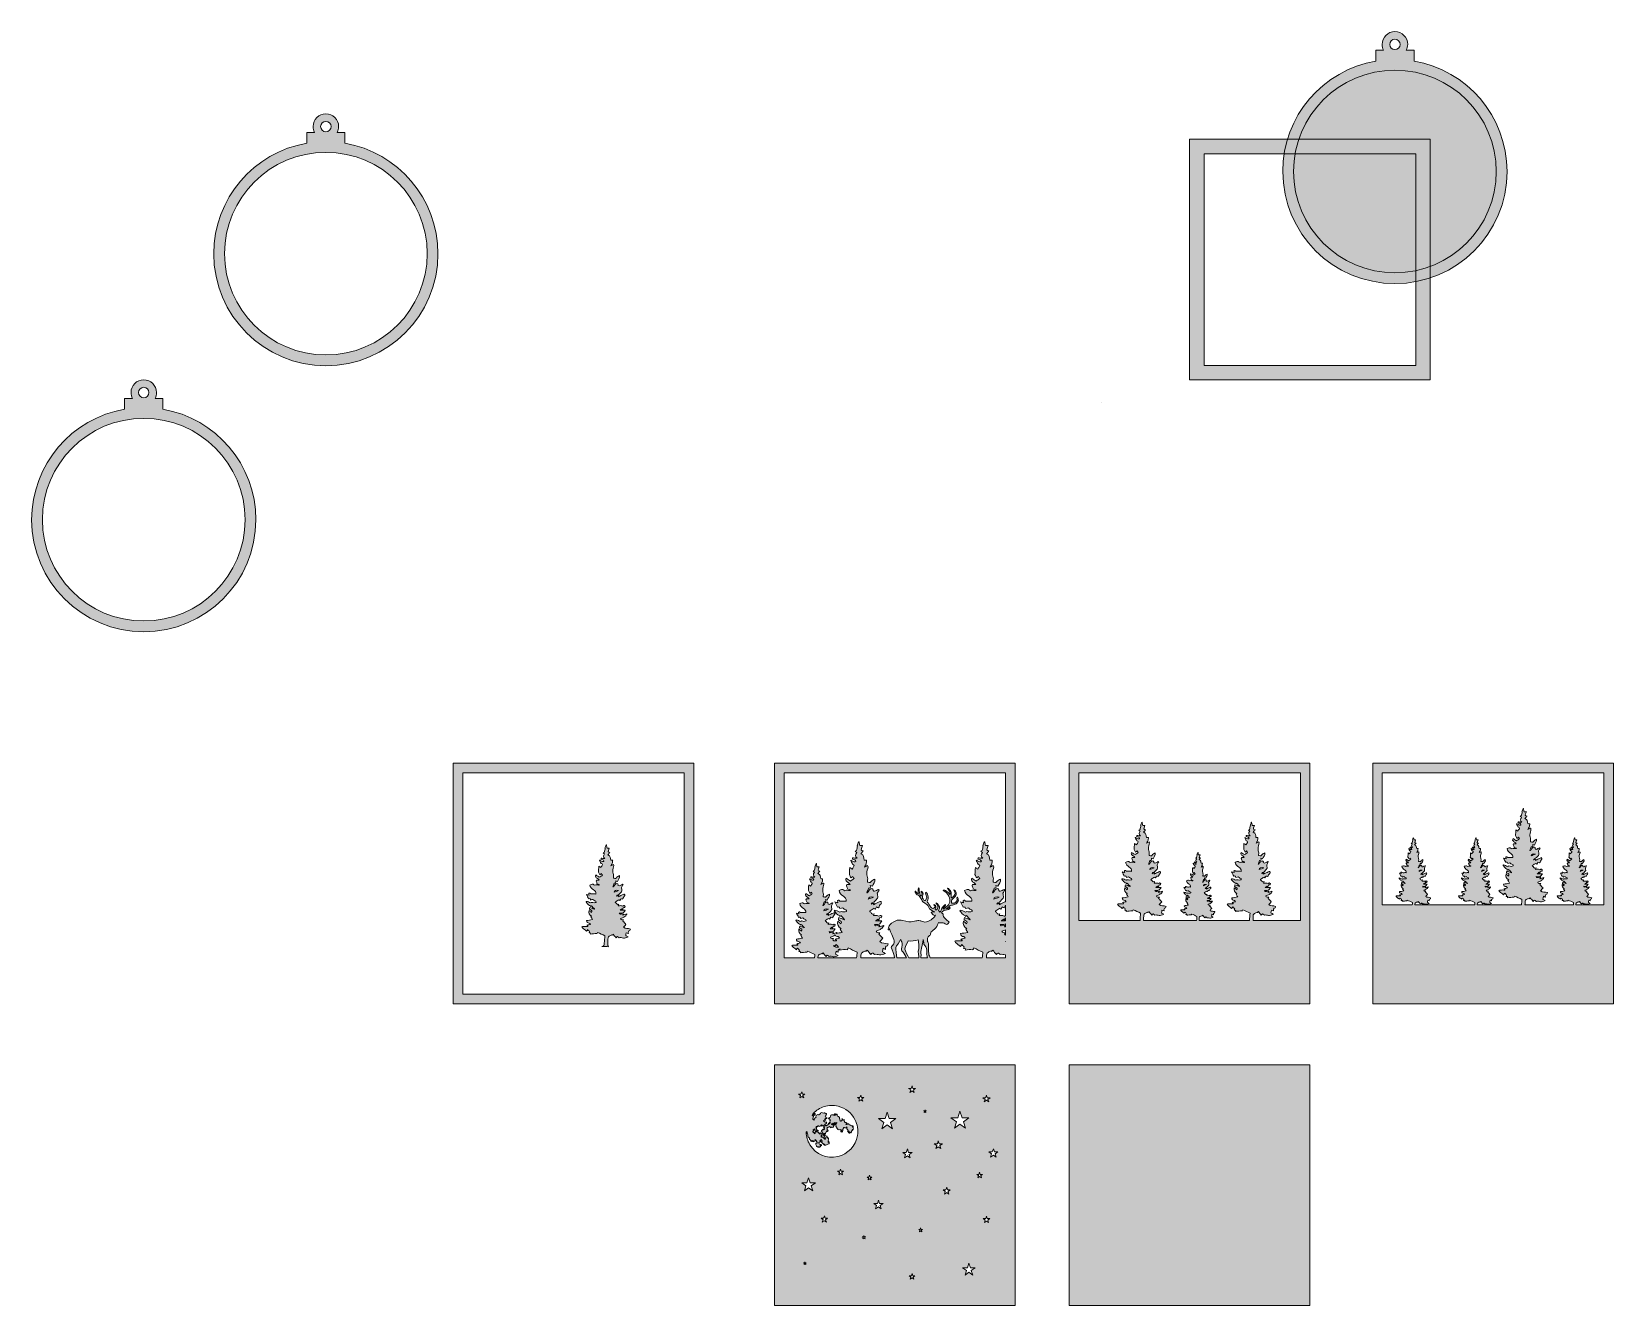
# Model space of a CAD drawing. Header units: inches. Extents: x -622 to 5817, y -2318 to 2869.
import ezdxf

# ---------------------------------------------------------------- set-up
doc = ezdxf.new("R2010")
doc.units = ezdxf.units.IN
doc.header["$MEASUREMENT"] = 0
doc.layers.add('Layer 1', color=7, linetype='Continuous')

# ---------------------------------------------------------------- blocks, each defined once
blk = doc.blocks.new('block 2')
at = {"layer": 'Layer 1', "true_color": 0xffffff}
h = blk.add_hatch(color=7, dxfattribs=at)
h.dxf.hatch_style = 2
edge = h.paths.add_edge_path()
edge.add_spline(control_points=[(1806.4, -817.6), (1798.7, -819.7), (1791.8, -823.9), (1786.9, -822.3), (1781, -820.2), (1776, -819.6), (1770.3, -820.9), (1769.8, -821.1), (1769.1, -820.3), (1768.6, -819.9), (1762.3, -814.7), (1762.3, -814.7), (1757.3, -821.1), (1753.4, -816.3), (1749.6, -811.5), (1745.4, -806.3), (1744.1, -807.7), (1742.7, -809.2), (1741.4, -810.6), (1741.1, -810.1), (1740.8, -809.6), (1740.6, -809), (1736.7, -810.5), (1732.7, -811.7), (1729.2, -813.7), (1727.2, -814.9), (1724.9, -817.5), (1724.8, -819.6), (1724, -830.2), (1723.8, -841), (1723.7, -851.7), (1723.7, -853.2), (1725.1, -854.8), (1726.2, -857.1), (1716.8, -856.7), (1707.8, -856.3), (1698.8, -855.9), (1708.8, -856.5), (1709.2, -850.2), (1709.4, -842.6), (1709.6, -832.4), (1711, -822.2), (1711.8, -812.9), (1701.5, -808.2), (1691.7, -803.7), (1681.7, -799), (1681, -800.5), (1679.9, -802.7), (1678.9, -805), (1678.8, -804.3), (1678.7, -803.7), (1678.5, -803), (1670, -804), (1661.5, -805), (1652.8, -806), (1653.1, -805.1), (1653.7, -803.6), (1654.4, -801.6), (1651.9, -801.4), (1649.8, -801.2), (1647.3, -801), (1652.6, -793.1), (1643.8, -792.4), (1641.4, -787.6), (1639.7, -789.7), (1638.4, -791.3), (1636.5, -793.6), (1631.2, -789.4), (1625.8, -785.2), (1620.6, -780.8), (1619.3, -779.7), (1618.8, -777.8), (1617.9, -776.3), (1619.7, -775.7), (1621.4, -774.7), (1623.2, -774.7), (1629.5, -774.4), (1635.8, -774.6), (1642.1, -774.6), (1642.2, -774), (1642.3, -773.4), (1642.4, -772.8), (1641, -771.7), (1639.7, -770.6), (1638.2, -769.5), (1642.7, -768.5), (1647, -767.5), (1652.8, -766.2), (1650.6, -763.5), (1649.4, -760.9), (1648.3, -760.9), (1640.6, -760.9), (1637, -757.2), (1637, -750.8), (1644.6, -749.6), (1652.2, -748.4), (1661.5, -747), (1659, -742.9), (1656.9, -739.4), (1654.6, -735.7), (1655.3, -735.2), (1656.3, -734.4), (1657.7, -733.2), (1648.8, -727.9), (1644.5, -720.8), (1647.1, -709.2), (1650.7, -712.3), (1653.8, -714.9), (1656.9, -717.5), (1661.2, -712), (1659.5, -709.1), (1648.8, -704.7), (1649.2, -702.7), (1649.5, -700.6), (1650.1, -697.1), (1656.4, -699.5), (1662.4, -701.9), (1668.5, -704.2), (1668.7, -703.9), (1668.9, -703.6), (1669.1, -703.3), (1665.2, -699.3), (1661.2, -695.2), (1656.8, -690.6), (1656, -691.4), (1654.8, -692.4), (1653.7, -693.5), (1653.8, -692.7), (1653.9, -691.9), (1654.1, -691.1), (1651.2, -689.7), (1647.8, -688.9), (1645.6, -686.9), (1641.7, -683.3), (1638.5, -678.9), (1635, -674.9), (1635.3, -674.1), (1635.6, -673.3), (1636, -672.5), (1639, -673.3), (1642.2, -673.8), (1645.1, -674.8), (1648.1, -675.9), (1650.7, -678.2), (1653.7, -678.7), (1655.4, -678.9), (1657.5, -676.7), (1657.7, -676.7), (1661.8, -677.4), (1664.6, -678.3), (1667.4, -678.2), (1670.2, -678.2), (1673, -677.3), (1675.9, -676.7), (1676.1, -671), (1676, -671.4), (1670.1, -669.9), (1667.6, -669.3), (1665.6, -666.5), (1663, -664.4), (1660.7, -665.1), (1657.5, -666), (1653.7, -667.1), (1653.1, -661.9), (1650.1, -659.9), (1645.5, -661.8), (1642.6, -656.2), (1639.9, -651), (1636.5, -644.5), (1640.6, -645.6), (1643.5, -646.3), (1647.2, -647.3), (1646.9, -645.7), (1646.6, -644.7), (1646.4, -643.7), (1646.2, -642.5), (1645.4, -640.5), (1645.8, -640.2), (1647, -639.4), (1649.3, -638.5), (1649.9, -639.1), (1655.3, -643.9), (1661.6, -642.4), (1667.7, -642), (1670.1, -641.9), (1672.6, -642.4), (1675.2, -642.6), (1676.4, -633.8), (1670.9, -629.8), (1665.8, -625.8), (1658.7, -620.2), (1651.3, -614.8), (1650.8, -606.1), (1654.2, -604.8), (1656.9, -603.8), (1659.6, -602.8), (1664.9, -600.3), (1669.4, -611.6), (1674.5, -605.2), (1680.2, -605.6), (1684.4, -605.9), (1688.6, -606.2), (1688.7, -605.4), (1688.8, -604.6), (1688.9, -603.9), (1685.8, -603.2), (1682.7, -602.4), (1680.7, -601.9), (1679, -598.1), (1677.7, -594.9), (1675.8, -590.3), (1675.8, -590.2), (1676.5, -588.2), (1677.2, -586.2), (1680.6, -586.2), (1684, -586.2), (1688.1, -586.2), (1686.2, -584.2), (1684.5, -580.6), (1682, -580), (1676.9, -578.7), (1676, -574.3), (1673.8, -571), (1673.1, -569.8), (1674.8, -567.1), (1675.3, -565.2), (1681.1, -569.2), (1686, -572.5), (1689, -574.6), (1694.3, -571), (1697.9, -568.6), (1701.4, -566.3), (1700.7, -564.9), (1699.3, -562.3), (1697.7, -559.3), (1695.4, -561.1), (1693.4, -562.7), (1691.4, -564.2), (1689.3, -560.2), (1687.4, -556.7), (1685.6, -553.1), (1685.9, -545.6), (1686.4, -537.6), (1686.8, -529.1), (1689.9, -531.3), (1692.6, -533.4), (1694.7, -534.9), (1696.2, -532.5), (1697.3, -530.5), (1698.6, -528.8), (1703.4, -523), (1702.6, -520.9), (1696.3, -518.4), (1693.7, -513.2), (1691.8, -509.5), (1690, -505.8), (1690.2, -505.3), (1690.4, -504.9), (1690.6, -504.4), (1693.2, -506), (1695.6, -507.9), (1698.3, -509.1), (1700.5, -510), (1703.1, -510.3), (1705.5, -510.4), (1706.1, -510.4), (1707.6, -508.4), (1707.4, -508), (1706.3, -506.1), (1705.2, -503.8), (1703.4, -502.9), (1701.1, -501.7), (1698.2, -501.7), (1695.6, -501.1), (1696.1, -496), (1697.4, -495.5), (1703.8, -497.6), (1706.1, -498.4), (1708.7, -498.3), (1711.3, -497.8), (1704.5, -493), (1703.9, -485), (1710.5, -479.2), (1708.7, -477.8), (1707.1, -476.4), (1704.9, -474.6), (1706.8, -473.5), (1708.4, -472.5), (1709.5, -471.8), (1710.7, -466.3), (1711.9, -461.4), (1713, -456.5), (1712.6, -456.4), (1712.3, -456.3), (1711.9, -456.2), (1713.5, -451.8), (1715, -447.4), (1716.6, -443), (1717.1, -443), (1717.6, -443), (1718, -443), (1718.8, -447.1), (1719.6, -451.1), (1720.5, -455.7), (1722.9, -455.7), (1726.2, -455.7), (1729.6, -455.7), (1723.4, -471.6), (1723.4, -471.6), (1732.3, -473.3), (1729.7, -476.4), (1727.1, -479.6), (1723.9, -483.5), (1735.9, -486.1), (1733.2, -496.7), (1735.6, -504.3), (1738, -504.4), (1740.8, -504.6), (1743.6, -504.7), (1743, -509.3), (1743, -514.1), (1741.6, -518.4), (1740.5, -521.5), (1737.5, -523.9), (1736, -527.9), (1739.5, -526.2), (1742.9, -524.4), (1746.8, -522.5), (1747.4, -523.7), (1748.7, -525.3), (1748.5, -526.5), (1747, -534.2), (1744.3, -541.8), (1743.9, -549.6), (1743.6, -555.4), (1746.2, -561.4), (1747.1, -567.4), (1747.5, -569.5), (1746.5, -571.7), (1746.3, -573.9), (1746.1, -575.5), (1746.2, -577.1), (1746.1, -578.6), (1749.9, -576.5), (1754.6, -583.5), (1758.5, -576.6), (1760.7, -572.7), (1766.4, -570.8), (1771, -567.7), (1774.2, -578.1), (1764.6, -583.2), (1762.6, -591.3), (1760.5, -590.7), (1758.6, -590.2), (1755.9, -589.4), (1757.5, -596.4), (1755.1, -599.7), (1749.8, -598.8), (1747.9, -604), (1746.2, -608.8), (1744.3, -613.9), (1744.8, -613.7), (1746.2, -613.6), (1746.8, -612.9), (1749.5, -609.7), (1751.6, -606), (1754.5, -603.1), (1756.2, -601.4), (1759.5, -599.2), (1760.9, -599.8), (1763.1, -600.8), (1767.8, -602), (1765, -606.6), (1766.7, -607.5), (1768.7, -609.4), (1769.9, -609), (1774.7, -607.4), (1779.2, -605.1), (1783.7, -603), (1784.3, -603.4), (1784.9, -603.8), (1785.5, -604.2), (1783.4, -608.1), (1781.2, -612), (1779.2, -615.7), (1779.8, -619.9), (1780.6, -624.7), (1780.9, -629.5), (1781, -630.7), (1779.8, -632.4), (1778.7, -633.4), (1773.4, -638.5), (1770, -645.8), (1761.9, -647.7), (1761.1, -647.9), (1760.7, -649.5), (1759.1, -652), (1763.1, -650.5), (1765.4, -649.7), (1768.4, -648.6), (1768, -649.9), (1767.7, -650.8), (1766.7, -654.1), (1774.1, -650.3), (1779.9, -647.3), (1785.9, -644.4), (1787.7, -643.5), (1789.7, -643.2), (1791.7, -642.6), (1791, -645.2), (1795.2, -647.2), (1791.7, -650.7), (1788.1, -654.3), (1786, -659.5), (1783.2, -664.1), (1780.9, -663.1), (1778.9, -662.4), (1776.9, -661.6), (1775.5, -664), (1774, -666.4), (1772.3, -669.3), (1770.9, -668.1), (1769.9, -667.1), (1768.7, -665.9), (1764.3, -668.6), (1759.9, -671.2), (1755.6, -674), (1754.7, -674.7), (1754.4, -676.2), (1753.8, -677.3), (1759.7, -677.9), (1759.4, -689.5), (1769, -684.1), (1768, -686.6), (1767.5, -687.7), (1766.3, -690.4), (1771.9, -690.6), (1778.5, -688.8), (1781.6, -691.4), (1786.5, -695.6), (1787.7, -687.4), (1791, -690), (1792.2, -691), (1794.7, -692), (1794.6, -692.9), (1794.4, -694.6), (1792.5, -697.8), (1792.1, -697.7), (1785.1, -695.3), (1786.4, -701.8), (1784.2, -705.3), (1782.7, -704.1), (1781.5, -703.1), (1780.7, -702.5), (1778.1, -704.7), (1775.8, -706.7), (1773.6, -708.6), (1779.4, -708.6), (1786.2, -708.6), (1794.8, -708.6), (1791.4, -712.7), (1789.1, -718), (1785.2, -719.6), (1780.8, -721.5), (1775.1, -720), (1770, -720), (1771.4, -725.3), (1771.4, -725.3), (1788.2, -722.8), (1787.2, -724.4), (1786.4, -725.7), (1784.6, -728.7), (1791.1, -726.5), (1795.7, -724.9), (1800.4, -723.3), (1800.7, -723.8), (1800.9, -724.3), (1801.2, -724.8), (1797.2, -727.5), (1798.1, -735), (1790.7, -734.3), (1790.7, -734.3), (1790.4, -736.7), (1790.4, -737.3), (1785.5, -738.9), (1780.9, -740.4), (1775.8, -742.1), (1776.8, -749.6), (1783.3, -746.9), (1788.1, -748.1), (1787, -749.9), (1786.1, -751.3), (1785, -752.9), (1789.3, -757.6), (1793.5, -762), (1797.6, -766.4), (1795, -769.3), (1791.4, -773.6), (1787.9, -777.8), (1795.1, -786.4), (1806.1, -781), (1815.3, -785.4), (1814.7, -787.4), (1814.4, -791.2), (1813.4, -791.4), (1806.2, -792.8), (1806.4, -798), (1807.2, -803.9), (1803.9, -802.5), (1801.5, -801.4), (1798.7, -800.1), (1797.9, -804.5), (1797.2, -808.4), (1796.5, -812.1), (1799.4, -813.7), (1802.1, -815.2), (1806.4, -817.6)], knot_values=[0, 0, 0, 0, 1, 1, 1, 2, 2, 2, 3, 3, 3, 4, 4, 4, 5, 5, 5, 6, 6, 6, 7, 7, 7, 8, 8, 8, 9, 9, 9, 10, 10, 10, 11, 11, 11, 12, 12, 12, 13, 13, 13, 14, 14, 14, 15, 15, 15, 16, 16, 16, 17, 17, 17, 18, 18, 18, 19, 19, 19, 20, 20, 20, 21, 21, 21, 22, 22, 22, 23, 23, 23, 24, 24, 24, 25, 25, 25, 26, 26, 26, 27, 27, 27, 28, 28, 28, 29, 29, 29, 30, 30, 30, 31, 31, 31, 32, 32, 32, 33, 33, 33, 34, 34, 34, 35, 35, 35, 36, 36, 36, 37, 37, 37, 38, 38, 38, 39, 39, 39, 40, 40, 40, 41, 41, 41, 42, 42, 42, 43, 43, 43, 44, 44, 44, 45, 45, 45, 46, 46, 46, 47, 47, 47, 48, 48, 48, 49, 49, 49, 50, 50, 50, 51, 51, 51, 52, 52, 52, 53, 53, 53, 54, 54, 54, 55, 55, 55, 56, 56, 56, 57, 57, 57, 58, 58, 58, 59, 59, 59, 60, 60, 60, 61, 61, 61, 62, 62, 62, 63, 63, 63, 64, 64, 64, 65, 65, 65, 66, 66, 66, 67, 67, 67, 68, 68, 68, 69, 69, 69, 70, 70, 70, 71, 71, 71, 72, 72, 72, 73, 73, 73, 74, 74, 74, 75, 75, 75, 76, 76, 76, 77, 77, 77, 78, 78, 78, 79, 79, 79, 80, 80, 80, 81, 81, 81, 82, 82, 82, 83, 83, 83, 84, 84, 84, 85, 85, 85, 86, 86, 86, 87, 87, 87, 88, 88, 88, 89, 89, 89, 90, 90, 90, 91, 91, 91, 92, 92, 92, 93, 93, 93, 94, 94, 94, 95, 95, 95, 96, 96, 96, 97, 97, 97, 98, 98, 98, 99, 99, 99, 100, 100, 100, 101, 101, 101, 102, 102, 102, 103, 103, 103, 104, 104, 104, 105, 105, 105, 106, 106, 106, 107, 107, 107, 108, 108, 108, 109, 109, 109, 110, 110, 110, 111, 111, 111, 112, 112, 112, 113, 113, 113, 114, 114, 114, 115, 115, 115, 116, 116, 116, 117, 117, 117, 118, 118, 118, 119, 119, 119, 120, 120, 120, 121, 121, 121, 122, 122, 122, 123, 123, 123, 124, 124, 124, 125, 125, 125, 126, 126, 126, 127, 127, 127, 128, 128, 128, 129, 129, 129, 130, 130, 130, 131, 131, 131, 132, 132, 132, 133, 133, 133, 134, 134, 134, 135, 135, 135, 136, 136, 136, 137, 137, 137, 138, 138, 138, 139, 139, 139, 140, 140, 140, 141, 141, 141, 142, 142, 142, 143, 143, 143, 144, 144, 144, 145, 145, 145, 146, 146, 146, 147, 147, 147, 148, 148, 148, 149, 149, 149, 150, 150, 150, 151, 151, 151, 152, 152, 152, 153, 153, 153, 154, 154, 154, 155, 155, 155, 156, 156, 156, 157, 157, 157, 158, 158, 158, 159, 159, 159, 160, 160, 160, 161, 161, 161, 162, 162, 162, 163, 163, 163, 164, 164, 164, 165, 165, 165, 166, 166, 166, 167, 167, 167, 168, 168, 168, 169, 169, 169, 170, 170, 170, 171, 171, 171, 172, 172, 172, 172], degree=3, periodic=1)
edge = h.paths.add_edge_path()
edge.add_spline(control_points=[(1767, -628.8), (1758.1, -625.6), (1748.6, -628.7), (1749, -635), (1754.8, -633), (1760.3, -631.1), (1767, -628.8)], knot_values=[0, 0, 0, 0, 1, 1, 1, 2, 2, 2, 2], degree=3, periodic=1)
at = {"layer": 'Layer 1', "lineweight": 0}
for points, knots in [([(1806.4, -817.6), (1798.7, -819.7), (1791.8, -823.9), (1786.9, -822.3), (1781, -820.2), (1776, -819.6), (1770.3, -820.9), (1769.8, -821.1), (1769.1, -820.3), (1768.6, -819.9), (1762.3, -814.7), (1762.3, -814.7), (1757.3, -821.1), (1753.4, -816.3), (1749.6, -811.5), (1745.4, -806.3), (1744.1, -807.7), (1742.7, -809.2), (1741.4, -810.6), (1741.1, -810.1), (1740.8, -809.6), (1740.6, -809), (1736.7, -810.5), (1732.7, -811.7), (1729.2, -813.7), (1727.2, -814.9), (1724.9, -817.5), (1724.8, -819.6), (1724, -830.2), (1723.8, -841), (1723.7, -851.7), (1723.7, -853.2), (1725.1, -854.8), (1726.2, -857.1), (1716.8, -856.7), (1707.8, -856.3), (1698.8, -855.9), (1708.8, -856.5), (1709.2, -850.2), (1709.4, -842.6), (1709.6, -832.4), (1711, -822.2), (1711.8, -812.9), (1701.5, -808.2), (1691.7, -803.7), (1681.7, -799), (1681, -800.5), (1679.9, -802.7), (1678.9, -805), (1678.8, -804.3), (1678.7, -803.7), (1678.5, -803), (1670, -804), (1661.5, -805), (1652.8, -806), (1653.1, -805.1), (1653.7, -803.6), (1654.4, -801.6), (1651.9, -801.4), (1649.8, -801.2), (1647.3, -801), (1652.6, -793.1), (1643.8, -792.4), (1641.4, -787.6), (1639.7, -789.7), (1638.4, -791.3), (1636.5, -793.6), (1631.2, -789.4), (1625.8, -785.2), (1620.6, -780.8), (1619.3, -779.7), (1618.8, -777.8), (1617.9, -776.3), (1619.7, -775.7), (1621.4, -774.7), (1623.2, -774.7), (1629.5, -774.4), (1635.8, -774.6), (1642.1, -774.6), (1642.2, -774), (1642.3, -773.4), (1642.4, -772.8), (1641, -771.7), (1639.7, -770.6), (1638.2, -769.5), (1642.7, -768.5), (1647, -767.5), (1652.8, -766.2), (1650.6, -763.5), (1649.4, -760.9), (1648.3, -760.9), (1640.6, -760.9), (1637, -757.2), (1637, -750.8), (1644.6, -749.6), (1652.2, -748.4), (1661.5, -747), (1659, -742.9), (1656.9, -739.4), (1654.6, -735.7), (1655.3, -735.2), (1656.3, -734.4), (1657.7, -733.2), (1648.8, -727.9), (1644.5, -720.8), (1647.1, -709.2), (1650.7, -712.3), (1653.8, -714.9), (1656.9, -717.5), (1661.2, -712), (1659.5, -709.1), (1648.8, -704.7), (1649.2, -702.7), (1649.5, -700.6), (1650.1, -697.1), (1656.4, -699.5), (1662.4, -701.9), (1668.5, -704.2), (1668.7, -703.9), (1668.9, -703.6), (1669.1, -703.3), (1665.2, -699.3), (1661.2, -695.2), (1656.8, -690.6), (1656, -691.4), (1654.8, -692.4), (1653.7, -693.5), (1653.8, -692.7), (1653.9, -691.9), (1654.1, -691.1), (1651.2, -689.7), (1647.8, -688.9), (1645.6, -686.9), (1641.7, -683.3), (1638.5, -678.9), (1635, -674.9), (1635.3, -674.1), (1635.6, -673.3), (1636, -672.5), (1639, -673.3), (1642.2, -673.8), (1645.1, -674.8), (1648.1, -675.9), (1650.7, -678.2), (1653.7, -678.7), (1655.4, -678.9), (1657.5, -676.7), (1657.7, -676.7), (1661.8, -677.4), (1664.6, -678.3), (1667.4, -678.2), (1670.2, -678.2), (1673, -677.3), (1675.9, -676.7), (1676.1, -671), (1676, -671.4), (1670.1, -669.9), (1667.6, -669.3), (1665.6, -666.5), (1663, -664.4), (1660.7, -665.1), (1657.5, -666), (1653.7, -667.1), (1653.1, -661.9), (1650.1, -659.9), (1645.5, -661.8), (1642.6, -656.2), (1639.9, -651), (1636.5, -644.5), (1640.6, -645.6), (1643.5, -646.3), (1647.2, -647.3), (1646.9, -645.7), (1646.6, -644.7), (1646.4, -643.7), (1646.2, -642.5), (1645.4, -640.5), (1645.8, -640.2), (1647, -639.4), (1649.3, -638.5), (1649.9, -639.1), (1655.3, -643.9), (1661.6, -642.4), (1667.7, -642), (1670.1, -641.9), (1672.6, -642.4), (1675.2, -642.6), (1676.4, -633.8), (1670.9, -629.8), (1665.8, -625.8), (1658.7, -620.2), (1651.3, -614.8), (1650.8, -606.1), (1654.2, -604.8), (1656.9, -603.8), (1659.6, -602.8), (1664.9, -600.3), (1669.4, -611.6), (1674.5, -605.2), (1680.2, -605.6), (1684.4, -605.9), (1688.6, -606.2), (1688.7, -605.4), (1688.8, -604.6), (1688.9, -603.9), (1685.8, -603.2), (1682.7, -602.4), (1680.7, -601.9), (1679, -598.1), (1677.7, -594.9), (1675.8, -590.3), (1675.8, -590.2), (1676.5, -588.2), (1677.2, -586.2), (1680.6, -586.2), (1684, -586.2), (1688.1, -586.2), (1686.2, -584.2), (1684.5, -580.6), (1682, -580), (1676.9, -578.7), (1676, -574.3), (1673.8, -571), (1673.1, -569.8), (1674.8, -567.1), (1675.3, -565.2), (1681.1, -569.2), (1686, -572.5), (1689, -574.6), (1694.3, -571), (1697.9, -568.6), (1701.4, -566.3), (1700.7, -564.9), (1699.3, -562.3), (1697.7, -559.3), (1695.4, -561.1), (1693.4, -562.7), (1691.4, -564.2), (1689.3, -560.2), (1687.4, -556.7), (1685.6, -553.1), (1685.9, -545.6), (1686.4, -537.6), (1686.8, -529.1), (1689.9, -531.3), (1692.6, -533.4), (1694.7, -534.9), (1696.2, -532.5), (1697.3, -530.5), (1698.6, -528.8), (1703.4, -523), (1702.6, -520.9), (1696.3, -518.4), (1693.7, -513.2), (1691.8, -509.5), (1690, -505.8), (1690.2, -505.3), (1690.4, -504.9), (1690.6, -504.4), (1693.2, -506), (1695.6, -507.9), (1698.3, -509.1), (1700.5, -510), (1703.1, -510.3), (1705.5, -510.4), (1706.1, -510.4), (1707.6, -508.4), (1707.4, -508), (1706.3, -506.1), (1705.2, -503.8), (1703.4, -502.9), (1701.1, -501.7), (1698.2, -501.7), (1695.6, -501.1), (1696.1, -496), (1697.4, -495.5), (1703.8, -497.6), (1706.1, -498.4), (1708.7, -498.3), (1711.3, -497.8), (1704.5, -493), (1703.9, -485), (1710.5, -479.2), (1708.7, -477.8), (1707.1, -476.4), (1704.9, -474.6), (1706.8, -473.5), (1708.4, -472.5), (1709.5, -471.8), (1710.7, -466.3), (1711.9, -461.4), (1713, -456.5), (1712.6, -456.4), (1712.3, -456.3), (1711.9, -456.2), (1713.5, -451.8), (1715, -447.4), (1716.6, -443), (1717.1, -443), (1717.6, -443), (1718, -443), (1718.8, -447.1), (1719.6, -451.1), (1720.5, -455.7), (1722.9, -455.7), (1726.2, -455.7), (1729.6, -455.7), (1723.4, -471.6), (1723.4, -471.6), (1732.3, -473.3), (1729.7, -476.4), (1727.1, -479.6), (1723.9, -483.5), (1735.9, -486.1), (1733.2, -496.7), (1735.6, -504.3), (1738, -504.4), (1740.8, -504.6), (1743.6, -504.7), (1743, -509.3), (1743, -514.1), (1741.6, -518.4), (1740.5, -521.5), (1737.5, -523.9), (1736, -527.9), (1739.5, -526.2), (1742.9, -524.4), (1746.8, -522.5), (1747.4, -523.7), (1748.7, -525.3), (1748.5, -526.5), (1747, -534.2), (1744.3, -541.8), (1743.9, -549.6), (1743.6, -555.4), (1746.2, -561.4), (1747.1, -567.4), (1747.5, -569.5), (1746.5, -571.7), (1746.3, -573.9), (1746.1, -575.5), (1746.2, -577.1), (1746.1, -578.6), (1749.9, -576.5), (1754.6, -583.5), (1758.5, -576.6), (1760.7, -572.7), (1766.4, -570.8), (1771, -567.7), (1774.2, -578.1), (1764.6, -583.2), (1762.6, -591.3), (1760.5, -590.7), (1758.6, -590.2), (1755.9, -589.4), (1757.5, -596.4), (1755.1, -599.7), (1749.8, -598.8), (1747.9, -604), (1746.2, -608.8), (1744.3, -613.9), (1744.8, -613.7), (1746.2, -613.6), (1746.8, -612.9), (1749.5, -609.7), (1751.6, -606), (1754.5, -603.1), (1756.2, -601.4), (1759.5, -599.2), (1760.9, -599.8), (1763.1, -600.8), (1767.8, -602), (1765, -606.6), (1766.7, -607.5), (1768.7, -609.4), (1769.9, -609), (1774.7, -607.4), (1779.2, -605.1), (1783.7, -603), (1784.3, -603.4), (1784.9, -603.8), (1785.5, -604.2), (1783.4, -608.1), (1781.2, -612), (1779.2, -615.7), (1779.8, -619.9), (1780.6, -624.7), (1780.9, -629.5), (1781, -630.7), (1779.8, -632.4), (1778.7, -633.4), (1773.4, -638.5), (1770, -645.8), (1761.9, -647.7), (1761.1, -647.9), (1760.7, -649.5), (1759.1, -652), (1763.1, -650.5), (1765.4, -649.7), (1768.4, -648.6), (1768, -649.9), (1767.7, -650.8), (1766.7, -654.1), (1774.1, -650.3), (1779.9, -647.3), (1785.9, -644.4), (1787.7, -643.5), (1789.7, -643.2), (1791.7, -642.6), (1791, -645.2), (1795.2, -647.2), (1791.7, -650.7), (1788.1, -654.3), (1786, -659.5), (1783.2, -664.1), (1780.9, -663.1), (1778.9, -662.4), (1776.9, -661.6), (1775.5, -664), (1774, -666.4), (1772.3, -669.3), (1770.9, -668.1), (1769.9, -667.1), (1768.7, -665.9), (1764.3, -668.6), (1759.9, -671.2), (1755.6, -674), (1754.7, -674.7), (1754.4, -676.2), (1753.8, -677.3), (1759.7, -677.9), (1759.4, -689.5), (1769, -684.1), (1768, -686.6), (1767.5, -687.7), (1766.3, -690.4), (1771.9, -690.6), (1778.5, -688.8), (1781.6, -691.4), (1786.5, -695.6), (1787.7, -687.4), (1791, -690), (1792.2, -691), (1794.7, -692), (1794.6, -692.9), (1794.4, -694.6), (1792.5, -697.8), (1792.1, -697.7), (1785.1, -695.3), (1786.4, -701.8), (1784.2, -705.3), (1782.7, -704.1), (1781.5, -703.1), (1780.7, -702.5), (1778.1, -704.7), (1775.8, -706.7), (1773.6, -708.6), (1779.4, -708.6), (1786.2, -708.6), (1794.8, -708.6), (1791.4, -712.7), (1789.1, -718), (1785.2, -719.6), (1780.8, -721.5), (1775.1, -720), (1770, -720), (1771.4, -725.3), (1771.4, -725.3), (1788.2, -722.8), (1787.2, -724.4), (1786.4, -725.7), (1784.6, -728.7), (1791.1, -726.5), (1795.7, -724.9), (1800.4, -723.3), (1800.7, -723.8), (1800.9, -724.3), (1801.2, -724.8), (1797.2, -727.5), (1798.1, -735), (1790.7, -734.3), (1790.7, -734.3), (1790.4, -736.7), (1790.4, -737.3), (1785.5, -738.9), (1780.9, -740.4), (1775.8, -742.1), (1776.8, -749.6), (1783.3, -746.9), (1788.1, -748.1), (1787, -749.9), (1786.1, -751.3), (1785, -752.9), (1789.3, -757.6), (1793.5, -762), (1797.6, -766.4), (1795, -769.3), (1791.4, -773.6), (1787.9, -777.8), (1795.1, -786.4), (1806.1, -781), (1815.3, -785.4), (1814.7, -787.4), (1814.4, -791.2), (1813.4, -791.4), (1806.2, -792.8), (1806.4, -798), (1807.2, -803.9), (1803.9, -802.5), (1801.5, -801.4), (1798.7, -800.1), (1797.9, -804.5), (1797.2, -808.4), (1796.5, -812.1), (1799.4, -813.7), (1802.1, -815.2), (1806.4, -817.6)], [0, 0, 0, 0, 1, 1, 1, 2, 2, 2, 3, 3, 3, 4, 4, 4, 5, 5, 5, 6, 6, 6, 7, 7, 7, 8, 8, 8, 9, 9, 9, 10, 10, 10, 11, 11, 11, 12, 12, 12, 13, 13, 13, 14, 14, 14, 15, 15, 15, 16, 16, 16, 17, 17, 17, 18, 18, 18, 19, 19, 19, 20, 20, 20, 21, 21, 21, 22, 22, 22, 23, 23, 23, 24, 24, 24, 25, 25, 25, 26, 26, 26, 27, 27, 27, 28, 28, 28, 29, 29, 29, 30, 30, 30, 31, 31, 31, 32, 32, 32, 33, 33, 33, 34, 34, 34, 35, 35, 35, 36, 36, 36, 37, 37, 37, 38, 38, 38, 39, 39, 39, 40, 40, 40, 41, 41, 41, 42, 42, 42, 43, 43, 43, 44, 44, 44, 45, 45, 45, 46, 46, 46, 47, 47, 47, 48, 48, 48, 49, 49, 49, 50, 50, 50, 51, 51, 51, 52, 52, 52, 53, 53, 53, 54, 54, 54, 55, 55, 55, 56, 56, 56, 57, 57, 57, 58, 58, 58, 59, 59, 59, 60, 60, 60, 61, 61, 61, 62, 62, 62, 63, 63, 63, 64, 64, 64, 65, 65, 65, 66, 66, 66, 67, 67, 67, 68, 68, 68, 69, 69, 69, 70, 70, 70, 71, 71, 71, 72, 72, 72, 73, 73, 73, 74, 74, 74, 75, 75, 75, 76, 76, 76, 77, 77, 77, 78, 78, 78, 79, 79, 79, 80, 80, 80, 81, 81, 81, 82, 82, 82, 83, 83, 83, 84, 84, 84, 85, 85, 85, 86, 86, 86, 87, 87, 87, 88, 88, 88, 89, 89, 89, 90, 90, 90, 91, 91, 91, 92, 92, 92, 93, 93, 93, 94, 94, 94, 95, 95, 95, 96, 96, 96, 97, 97, 97, 98, 98, 98, 99, 99, 99, 100, 100, 100, 101, 101, 101, 102, 102, 102, 103, 103, 103, 104, 104, 104, 105, 105, 105, 106, 106, 106, 107, 107, 107, 108, 108, 108, 109, 109, 109, 110, 110, 110, 111, 111, 111, 112, 112, 112, 113, 113, 113, 114, 114, 114, 115, 115, 115, 116, 116, 116, 117, 117, 117, 118, 118, 118, 119, 119, 119, 120, 120, 120, 121, 121, 121, 122, 122, 122, 123, 123, 123, 124, 124, 124, 125, 125, 125, 126, 126, 126, 127, 127, 127, 128, 128, 128, 129, 129, 129, 130, 130, 130, 131, 131, 131, 132, 132, 132, 133, 133, 133, 134, 134, 134, 135, 135, 135, 136, 136, 136, 137, 137, 137, 138, 138, 138, 139, 139, 139, 140, 140, 140, 141, 141, 141, 142, 142, 142, 143, 143, 143, 144, 144, 144, 145, 145, 145, 146, 146, 146, 147, 147, 147, 148, 148, 148, 149, 149, 149, 150, 150, 150, 151, 151, 151, 152, 152, 152, 153, 153, 153, 154, 154, 154, 155, 155, 155, 156, 156, 156, 157, 157, 157, 158, 158, 158, 159, 159, 159, 160, 160, 160, 161, 161, 161, 162, 162, 162, 163, 163, 163, 164, 164, 164, 165, 165, 165, 166, 166, 166, 167, 167, 167, 168, 168, 168, 169, 169, 169, 170, 170, 170, 171, 171, 171, 172, 172, 172, 172]), ([(1767, -628.8), (1758.1, -625.6), (1748.6, -628.7), (1749, -635), (1754.8, -633), (1760.3, -631.1), (1767, -628.8)], [0, 0, 0, 0, 1, 1, 1, 2, 2, 2, 2])]:
    blk.add_open_spline(points, degree=3, knots=knots, dxfattribs=at)

msp = doc.modelspace()

# ---------------------------------------------------------------- hatches: boundary and pattern name
at = {"layer": 'Layer 1', "true_color": 0xfde2ba}
h = msp.add_hatch(color=254, dxfattribs=at)
h.dxf.hatch_style = 2
edge = h.paths.add_edge_path()
edge.add_spline(control_points=[(5005.7, 2749.2), (5005.7, 2749.2), (5005.7, 2793.5), (5005.7, 2793.5), (5005.7, 2793.5), (4974.1, 2793.5), (4974.1, 2793.5), (4977.7, 2800.6), (4979.7, 2808.6), (4979.7, 2817.1), (4979.7, 2845.8), (4956.5, 2869), (4927.8, 2869), (4899.2, 2869), (4875.9, 2845.8), (4875.9, 2817.1), (4875.9, 2808.6), (4878, 2800.6), (4881.6, 2793.5), (4881.6, 2793.5), (4850, 2793.5), (4850, 2793.5), (4850, 2793.5), (4850, 2749.2), (4850, 2749.2), (4635, 2712.2), (4471.4, 2524.9), (4471.4, 2299.4), (4471.4, 2047.3), (4675.8, 1843), (4927.8, 1843), (5179.9, 1843), (5384.2, 2047.3), (5384.2, 2299.4), (5384.2, 2524.9), (5220.7, 2712.2), (5005.7, 2749.2)], knot_values=[0, 0, 0, 0, 1, 1, 1, 2, 2, 2, 3, 3, 3, 4, 4, 4, 5, 5, 5, 6, 6, 6, 7, 7, 7, 8, 8, 8, 9, 9, 9, 10, 10, 10, 11, 11, 11, 12, 12, 12, 12], degree=3, periodic=1)
edge = h.paths.add_edge_path()
edge.add_spline(control_points=[(4927.8, 2838.4), (4939.6, 2838.4), (4949.1, 2828.9), (4949.1, 2817.1), (4949.1, 2805.4), (4939.6, 2795.9), (4927.8, 2795.9), (4916.1, 2795.9), (4906.6, 2805.4), (4906.6, 2817.1), (4906.6, 2828.9), (4916.1, 2838.4), (4927.8, 2838.4)], knot_values=[0, 0, 0, 0, 1, 1, 1, 2, 2, 2, 3, 3, 3, 4, 4, 4, 4], degree=3, periodic=1)
at = {"layer": 'Layer 1', "true_color": 0x2a2844}
h = msp.add_hatch(color=179, dxfattribs=at)
h.dxf.hatch_style = 2
edge = h.paths.add_edge_path()
edge.add_spline(control_points=[(5005.7, 2749.2), (5005.7, 2749.2), (5005.7, 2793.5), (5005.7, 2793.5), (5005.7, 2793.5), (4974.1, 2793.5), (4974.1, 2793.5), (4977.7, 2800.6), (4979.7, 2808.6), (4979.7, 2817.1), (4979.7, 2845.8), (4956.5, 2869), (4927.8, 2869), (4899.2, 2869), (4875.9, 2845.8), (4875.9, 2817.1), (4875.9, 2808.6), (4878, 2800.6), (4881.6, 2793.5), (4881.6, 2793.5), (4850, 2793.5), (4850, 2793.5), (4850, 2793.5), (4850, 2749.2), (4850, 2749.2), (4635, 2712.2), (4471.4, 2524.9), (4471.4, 2299.4), (4471.4, 2047.3), (4675.8, 1843), (4927.8, 1843), (5179.9, 1843), (5384.2, 2047.3), (5384.2, 2299.4), (5384.2, 2524.9), (5220.7, 2712.2), (5005.7, 2749.2)], knot_values=[0, 0, 0, 0, 1, 1, 1, 2, 2, 2, 3, 3, 3, 4, 4, 4, 5, 5, 5, 6, 6, 6, 7, 7, 7, 8, 8, 8, 9, 9, 9, 10, 10, 10, 11, 11, 11, 12, 12, 12, 12], degree=3, periodic=1)
edge = h.paths.add_edge_path()
edge.add_spline(control_points=[(4927.8, 2838.4), (4939.6, 2838.4), (4949.1, 2828.9), (4949.1, 2817.1), (4949.1, 2805.4), (4939.6, 2795.9), (4927.8, 2795.9), (4916.1, 2795.9), (4906.6, 2805.4), (4906.6, 2817.1), (4906.6, 2828.9), (4916.1, 2838.4), (4927.8, 2838.4)], knot_values=[0, 0, 0, 0, 1, 1, 1, 2, 2, 2, 3, 3, 3, 4, 4, 4, 4], degree=3, periodic=1)
edge = h.paths.add_edge_path()
edge.add_spline(control_points=[(4927.8, 1887), (4700, 1887), (4515.3, 2071.7), (4515.3, 2299.5), (4515.3, 2527.3), (4700, 2712), (4927.8, 2712), (5155.7, 2712), (5340.3, 2527.3), (5340.3, 2299.5), (5340.3, 2071.7), (5155.7, 1887), (4927.8, 1887)], knot_values=[0, 0, 0, 0, 1, 1, 1, 2, 2, 2, 3, 3, 3, 4, 4, 4, 4], degree=3, periodic=1)
h = msp.add_hatch(color=179, dxfattribs=at)
h.dxf.hatch_style = 2
edge = h.paths.add_edge_path()
edge.add_spline(control_points=[(653.7, 2414.5), (653.7, 2414.5), (653.7, 2458.9), (653.7, 2458.9), (653.7, 2458.9), (622.1, 2458.9), (622.1, 2458.9), (625.7, 2466), (627.7, 2474), (627.7, 2482.5), (627.7, 2511.2), (604.5, 2534.4), (575.8, 2534.4), (547.2, 2534.4), (523.9, 2511.2), (523.9, 2482.5), (523.9, 2474), (526, 2466), (529.6, 2458.9), (529.6, 2458.9), (498, 2458.9), (498, 2458.9), (498, 2458.9), (498, 2414.5), (498, 2414.5), (283, 2377.6), (119.4, 2190.3), (119.4, 1964.8), (119.4, 1712.7), (323.8, 1508.4), (575.8, 1508.4), (827.9, 1508.4), (1032.2, 1712.7), (1032.2, 1964.8), (1032.2, 2190.3), (868.7, 2377.6), (653.7, 2414.5)], knot_values=[0, 0, 0, 0, 1, 1, 1, 2, 2, 2, 3, 3, 3, 4, 4, 4, 5, 5, 5, 6, 6, 6, 7, 7, 7, 8, 8, 8, 9, 9, 9, 10, 10, 10, 11, 11, 11, 12, 12, 12, 12], degree=3, periodic=1)
edge = h.paths.add_edge_path()
edge.add_spline(control_points=[(575.8, 2503.7), (587.6, 2503.7), (597.1, 2494.2), (597.1, 2482.5), (597.1, 2470.8), (587.6, 2461.3), (575.8, 2461.3), (564.1, 2461.3), (554.6, 2470.8), (554.6, 2482.5), (554.6, 2494.2), (564.1, 2503.7), (575.8, 2503.7)], knot_values=[0, 0, 0, 0, 1, 1, 1, 2, 2, 2, 3, 3, 3, 4, 4, 4, 4], degree=3, periodic=1)
edge = h.paths.add_edge_path()
edge.add_spline(control_points=[(575.8, 1552.4), (348, 1552.4), (163.3, 1737.1), (163.3, 1964.9), (163.3, 2192.7), (348, 2377.4), (575.8, 2377.4), (803.7, 2377.4), (988.3, 2192.7), (988.3, 1964.9), (988.3, 1737.1), (803.7, 1552.4), (575.8, 1552.4)], knot_values=[0, 0, 0, 0, 1, 1, 1, 2, 2, 2, 3, 3, 3, 4, 4, 4, 4], degree=3, periodic=1)
at = {"layer": 'Layer 1', "true_color": 0xf5871d}
h = msp.add_hatch(color=30, dxfattribs=at)
h.dxf.hatch_style = 2
h.paths.add_polyline_path([(4092, 2430.8), (4092, 1451.2), (5071.6, 1451.2), (5071.6, 2430.8)])
h.paths.add_polyline_path([(5012.7, 1510.1), (4150.9, 1510.1), (4150.9, 2372), (5012.7, 2372)])
at = {"layer": 'Layer 1', "true_color": 0x2a2844}
h = msp.add_hatch(color=179, dxfattribs=at)
h.dxf.hatch_style = 2
edge = h.paths.add_edge_path()
edge.add_spline(control_points=[(-87.7, 1331.4), (-87.7, 1331.4), (-87.7, 1375.7), (-87.7, 1375.7), (-87.7, 1375.7), (-119.3, 1375.7), (-119.3, 1375.7), (-115.7, 1382.8), (-113.7, 1390.8), (-113.7, 1399.3), (-113.7, 1428), (-136.9, 1451.2), (-165.5, 1451.2), (-194.2, 1451.2), (-217.4, 1428), (-217.4, 1399.3), (-217.4, 1390.8), (-215.4, 1382.8), (-211.8, 1375.7), (-211.8, 1375.7), (-243.4, 1375.7), (-243.4, 1375.7), (-243.4, 1375.7), (-243.4, 1331.4), (-243.4, 1331.4), (-458.4, 1294.4), (-621.9, 1107.1), (-621.9, 881.6), (-621.9, 629.5), (-417.6, 425.2), (-165.5, 425.2), (86.5, 425.2), (290.9, 629.5), (290.9, 881.6), (290.9, 1107.1), (127.3, 1294.4), (-87.7, 1331.4)], knot_values=[0, 0, 0, 0, 1, 1, 1, 2, 2, 2, 3, 3, 3, 4, 4, 4, 5, 5, 5, 6, 6, 6, 7, 7, 7, 8, 8, 8, 9, 9, 9, 10, 10, 10, 11, 11, 11, 12, 12, 12, 12], degree=3, periodic=1)
edge = h.paths.add_edge_path()
edge.add_spline(control_points=[(-165.5, 1420.6), (-153.8, 1420.6), (-144.3, 1411), (-144.3, 1399.3), (-144.3, 1387.6), (-153.8, 1378.1), (-165.5, 1378.1), (-177.3, 1378.1), (-186.8, 1387.6), (-186.8, 1399.3), (-186.8, 1411), (-177.3, 1420.6), (-165.5, 1420.6)], knot_values=[0, 0, 0, 0, 1, 1, 1, 2, 2, 2, 3, 3, 3, 4, 4, 4, 4], degree=3, periodic=1)
edge = h.paths.add_edge_path()
edge.add_spline(control_points=[(-165.5, 469.2), (-393.4, 469.2), (-578, 653.9), (-578, 881.7), (-578, 1109.5), (-393.4, 1294.2), (-165.5, 1294.2), (62.3, 1294.2), (247, 1109.5), (247, 881.7), (247, 653.9), (62.3, 469.2), (-165.5, 469.2)], knot_values=[0, 0, 0, 0, 1, 1, 1, 2, 2, 2, 3, 3, 3, 4, 4, 4, 4], degree=3, periodic=1)
at = {"layer": 'Layer 1', "true_color": 0x3e9984}
h = msp.add_hatch(color=125, dxfattribs=at)
h.dxf.hatch_style = 2
h.paths.add_polyline_path([(1094.2, -110.2), (1094.2, -1089.8), (2073.8, -1089.8), (2073.8, -110.2)])
h.paths.add_polyline_path([(2034.8, -1050.8), (1133.2, -1050.8), (1133.2, -149.2), (2034.8, -149.2)])
at = {"layer": 'Layer 1', "true_color": 0xcffff7}
h = msp.add_hatch(color=7, dxfattribs=at)
h.dxf.hatch_style = 2
h.paths.add_polyline_path([(2402.2, -110.2), (2402.2, -1089.8), (3381.8, -1089.8), (3381.8, -110.2)])
edge = h.paths.add_edge_path()
edge.add_spline(control_points=[(3327.9, -793.3), (3333.1, -791.5), (3337.9, -789.9), (3342.8, -788.3), (3342.8, -788.3), (3342.8, -810.4), (3342.8, -810.4), (3341.5, -809.1), (3340.3, -807.8), (3339, -806.4), (3340.3, -804.4), (3341.4, -802.7), (3342.8, -800.6), (3336.9, -799.1), (3329.1, -802.4), (3327.9, -793.3)], knot_values=[0, 0, 0, 0, 1, 1, 1, 2, 2, 2, 3, 3, 3, 4, 4, 4, 5, 5, 5, 5], degree=3, periodic=1)
edge = h.paths.add_edge_path()
edge.add_spline(control_points=[(3301.2, -714.6), (3301.9, -713.3), (3302.2, -711.4), (3303.3, -710.6), (3308.5, -707.1), (3313.9, -704), (3319.2, -700.7), (3320.7, -702.2), (3322, -703.4), (3323.6, -704.9), (3325.7, -701.3), (3327.5, -698.5), (3329.2, -695.5), (3331.7, -696.5), (3334, -697.4), (3336.9, -698.5), (3339, -695.1), (3340.7, -691.4), (3342.8, -688), (3342.8, -688), (3342.8, -730.2), (3342.8, -730.2), (3340.8, -731.9), (3338.8, -735), (3334.8, -731.7), (3331.2, -728.6), (3323.1, -730.7), (3316.3, -730.5), (3317.8, -727.2), (3318.3, -725.9), (3319.6, -722.8), (3308, -729.3), (3308.4, -715.2), (3301.2, -714.6)], knot_values=[0, 0, 0, 0, 1, 1, 1, 2, 2, 2, 3, 3, 3, 4, 4, 4, 5, 5, 5, 6, 6, 6, 7, 7, 7, 8, 8, 8, 9, 9, 9, 10, 10, 10, 11, 11, 11, 11], degree=3, periodic=1)
edge = h.paths.add_edge_path()
edge.add_spline(control_points=[(3295.3, -663.2), (3294.8, -655.6), (3306.4, -651.8), (3317.1, -655.7), (3309, -658.5), (3302.3, -660.8), (3295.3, -663.2)], knot_values=[0, 0, 0, 0, 1, 1, 1, 2, 2, 2, 2], degree=3, periodic=1)
edge = h.paths.add_edge_path()
edge.add_spline(control_points=[(3342.8, -752.5), (3336.1, -752.5), (3330.3, -752.5), (3325.2, -752.5), (3327.9, -750.2), (3330.7, -747.9), (3333.8, -745.2), (3334.7, -745.9), (3336.3, -747.1), (3338.1, -748.6), (3340, -745.5), (3339.7, -740.3), (3342.8, -739), (3342.8, -739), (3342.8, -752.5), (3342.8, -752.5)], knot_values=[0, 0, 0, 0, 1, 1, 1, 2, 2, 2, 3, 3, 3, 4, 4, 4, 5, 5, 5, 5], degree=3, periodic=1)
edge = h.paths.add_edge_path()
edge.add_spline(control_points=[(3339.3, -765.9), (3340.6, -765.4), (3341.7, -764.5), (3342.8, -763.4), (3342.8, -763.4), (3342.8, -769.8), (3342.8, -769.8), (3322.5, -772.8), (3322.5, -772.8), (3320.8, -766.4), (3327, -766.4), (3334, -768.2), (3339.3, -765.9)], knot_values=[0, 0, 0, 0, 1, 1, 1, 2, 2, 2, 3, 3, 3, 4, 4, 4, 4], degree=3, periodic=1)
edge = h.paths.add_edge_path()
edge.add_spline(control_points=[(3342.8, -775.5), (3341.4, -775.9), (3340, -776.4), (3338.5, -776.9), (3340.7, -773.4), (3341.7, -771.8), (3342.8, -770), (3342.8, -770), (3342.8, -775.5), (3342.8, -775.5)], knot_values=[0, 0, 0, 0, 1, 1, 1, 2, 2, 2, 3, 3, 3, 3], degree=3, periodic=1)
edge = h.paths.add_edge_path()
edge.add_spline(control_points=[(3342.8, -836.2), (3342.8, -836.2), (3342.8, -836.9), (3342.8, -836.9), (3342.7, -836.8), (3342.6, -836.7), (3342.5, -836.6), (3342.6, -836.4), (3342.7, -836.3), (3342.8, -836.2)], knot_values=[0, 0, 0, 0, 1, 1, 1, 2, 2, 2, 3, 3, 3, 3], degree=3, periodic=1)
edge = h.paths.add_edge_path()
edge.add_spline(control_points=[(2441.2, -149.2), (2441.2, -149.2), (3342.8, -149.2), (3342.8, -149.2), (3342.8, -149.2), (3342.8, -673.6), (3342.8, -673.6), (3341.9, -673.9), (3341, -674.2), (3340.1, -674.6), (3332.9, -678.1), (3325.8, -681.8), (3316.8, -686.4), (3318, -682.4), (3318.4, -681.3), (3318.9, -679.7), (3315.2, -681.1), (3312.4, -682.1), (3307.6, -683.9), (3309.5, -680.8), (3310, -678.8), (3311, -678.6), (3320.8, -676.3), (3324.9, -667.5), (3331.4, -661.3), (3332.7, -660), (3334.2, -658), (3334.1, -656.5), (3333.7, -650.7), (3332.7, -644.9), (3332, -639.8), (3334.4, -635.3), (3337, -630.5), (3339.6, -625.8), (3338.9, -625.3), (3338.2, -624.8), (3337.5, -624.3), (3331.9, -626.9), (3326.5, -629.7), (3320.7, -631.7), (3319.2, -632.2), (3316.8, -629.8), (3314.8, -628.8), (3318.2, -623.1), (3312.4, -621.6), (3309.8, -620.5), (3308.1, -619.7), (3304, -622.4), (3302, -624.4), (3298.5, -628), (3295.9, -632.4), (3292.6, -636.3), (3291.9, -637.2), (3290.3, -637.3), (3289.6, -637.5), (3291.9, -631.4), (3294, -625.5), (3296.3, -619.3), (3302.8, -620.4), (3305.6, -616.4), (3303.6, -607.8), (3306.9, -608.8), (3309.2, -609.4), (3311.9, -610.2), (3314.2, -600.4), (3325.9, -594.1), (3322, -581.5), (3316.4, -585.3), (3309.5, -587.6), (3306.9, -592.3), (3302.1, -600.7), (3296.4, -592.2), (3291.9, -594.8), (3291.9, -592.9), (3291.8, -590.9), (3292, -589), (3292.3, -586.4), (3293.4, -583.7), (3293.1, -581.2), (3291.9, -573.9), (3288.7, -566.6), (3289.1, -559.5), (3289.6, -550.1), (3292.9, -540.9), (3294.6, -531.5), (3294.9, -530), (3293.3, -528.1), (3292.7, -526.6), (3287.9, -529), (3283.7, -531.1), (3279.5, -533.2), (3281.3, -528.4), (3285, -525.4), (3286.3, -521.7), (3288.1, -516.5), (3288, -510.6), (3288.7, -505.1), (3285.3, -504.9), (3281.9, -504.7), (3279, -504.6), (3276.1, -495.3), (3279.4, -482.4), (3264.9, -479.2), (3268.7, -474.5), (3271.9, -470.7), (3275.1, -466.9), (3264.2, -464.8), (3264.2, -464.8), (3271.8, -445.5), (3267.7, -445.5), (3263.7, -445.5), (3260.7, -445.5), (3259.7, -440), (3258.7, -435.1), (3257.7, -430.1), (3257.1, -430.1), (3256.6, -430.1), (3256, -430.1), (3254.1, -435.4), (3252.2, -440.8), (3250.3, -446.1), (3250.7, -446.3), (3251.2, -446.4), (3251.6, -446.5), (3250.2, -452.5), (3248.9, -458.5), (3247.3, -465.1), (3246, -465.9), (3244, -467.1), (3241.8, -468.5), (3244.4, -470.7), (3246.4, -472.4), (3248.5, -474.1), (3240.6, -481.2), (3241.3, -490.8), (3249.6, -496.7), (3246.4, -497.3), (3243.3, -497.4), (3240.4, -496.4), (3232.7, -493.9), (3231.1, -494.5), (3230.4, -500.7), (3233.7, -501.3), (3237.2, -501.4), (3240, -502.9), (3242.1, -504), (3243.5, -506.8), (3244.8, -509), (3245.1, -509.5), (3243.3, -512), (3242.5, -511.9), (3239.5, -511.8), (3236.4, -511.5), (3233.8, -510.4), (3230.5, -508.9), (3227.6, -506.6), (3224.5, -504.7), (3224.2, -505.2), (3223.9, -505.8), (3223.6, -506.4), (3225.9, -510.9), (3228.2, -515.4), (3231.3, -521.7), (3239, -524.8), (3239.9, -527.2), (3234.2, -534.2), (3232.5, -536.3), (3231.2, -538.7), (3229.3, -541.7), (3226.9, -539.8), (3223.6, -537.4), (3219.8, -534.6), (3219.3, -544.9), (3218.8, -554.6), (3218.3, -563.8), (3220.6, -568.1), (3222.8, -572.4), (3225.4, -577.3), (3227.8, -575.4), (3230.3, -573.5), (3233.1, -571.3), (3235, -574.9), (3236.7, -578.1), (3237.6, -579.8), (3233.3, -582.6), (3228.9, -585.6), (3222.5, -589.9), (3218.8, -587.4), (3212.9, -583.3), (3205.9, -578.5), (3205.2, -580.8), (3203.2, -584.1), (3204.1, -585.5), (3206.7, -589.5), (3207.8, -594.8), (3213.9, -596.4), (3217, -597.2), (3219.1, -601.5), (3221.4, -603.9), (3216.5, -603.9), (3212.3, -603.9), (3208.1, -603.9), (3207.2, -606.4), (3206.5, -608.8), (3206.4, -608.9), (3208.8, -614.6), (3210.4, -618.4), (3212.4, -623.1), (3214.8, -623.7), (3218.6, -624.6), (3222.4, -625.4), (3222.3, -626.4), (3222.1, -627.3), (3222, -628.2), (3216.9, -627.9), (3211.8, -627.5), (3204.8, -627), (3198.7, -634.8), (3193.3, -621), (3186.7, -624.2), (3183.5, -625.4), (3180.2, -626.6), (3176.1, -628.1), (3176.7, -638.6), (3185.7, -645.2), (3194.3, -652), (3200.6, -656.9), (3207.1, -661.7), (3205.7, -672.4), (3202.5, -672.2), (3199.6, -671.5), (3196.7, -671.7), (3189.2, -672.2), (3181.6, -674), (3175, -668.1), (3174.3, -667.5), (3171.4, -668.5), (3170.1, -669.5), (3169.6, -669.9), (3170.5, -672.3), (3170.8, -673.8), (3171, -675), (3171.3, -676.2), (3171.8, -678.2), (3167.3, -677), (3163.7, -676.1), (3158.8, -674.8), (3162.8, -682.6), (3166.1, -689), (3169.6, -695.8), (3175.3, -693.5), (3178.9, -695.9), (3179.6, -702.2), (3184.3, -700.9), (3188.2, -699.7), (3190.9, -698.9), (3194.1, -701.5), (3196.5, -704.8), (3199.5, -705.6), (3206.7, -707.4), (3206.8, -706.9), (3206.6, -713.9), (3203.1, -714.6), (3199.7, -715.7), (3196.2, -715.7), (3192.9, -715.7), (3189.5, -714.7), (3184.4, -713.8), (3184.3, -713.9), (3181.7, -716.6), (3179.6, -716.2), (3176, -715.6), (3172.8, -712.9), (3169.2, -711.6), (3165.6, -710.3), (3161.8, -709.7), (3158.1, -708.8), (3157.7, -709.7), (3157.3, -710.7), (3156.9, -711.7), (3161.2, -716.6), (3165.1, -721.8), (3169.8, -726.2), (3172.5, -728.7), (3176.6, -729.7), (3180.1, -731.4), (3179.9, -732.3), (3179.7, -733.3), (3179.6, -734.2), (3181, -732.9), (3182.4, -731.7), (3183.4, -730.7), (3188.7, -736.3), (3193.5, -741.2), (3198.3, -746.2), (3198.1, -746.5), (3197.9, -746.9), (3197.6, -747.2), (3190.2, -744.4), (3182.8, -741.5), (3175.3, -738.6), (3174.5, -742.9), (3174.1, -745.4), (3173.7, -747.9), (3186.6, -753.2), (3188.7, -756.7), (3183.5, -763.4), (3179.8, -760.2), (3176, -757), (3171.6, -753.4), (3168.4, -767.3), (3173.7, -776), (3184.5, -782.5), (3182.8, -783.8), (3181.5, -784.8), (3180.7, -785.5), (3183.5, -789.9), (3186.1, -794.3), (3189.1, -799.2), (3177.8, -800.9), (3168.6, -802.3), (3159.4, -803.8), (3159.4, -811.5), (3163.7, -816.1), (3173, -816.1), (3174.4, -816.1), (3175.8, -819.3), (3178.5, -822.5), (3171.4, -824.1), (3166.2, -825.3), (3160.8, -826.5), (3162.6, -827.9), (3164.2, -829.2), (3165.9, -830.5), (3165.7, -831.2), (3165.6, -832), (3165.5, -832.7), (3157.9, -832.7), (3150.2, -832.5), (3142.6, -832.8), (3140.4, -832.8), (3138.3, -834.1), (3136.2, -834.8), (3137.2, -836.6), (3137.9, -838.9), (3139.4, -840.2), (3145.7, -845.6), (3152.2, -850.6), (3158.7, -855.8), (3161, -852.9), (3162.6, -851), (3164.7, -848.5), (3167.6, -854.3), (3178.3, -855.2), (3171.8, -864.8), (3174.9, -865), (3177.5, -865.3), (3180.5, -865.5), (3179.6, -867.9), (3178.9, -869.8), (3178.6, -870.8), (3189.1, -869.6), (3199.4, -868.4), (3209.8, -867.2), (3209.9, -868), (3210.1, -868.8), (3210.2, -869.6), (3211.5, -866.9), (3212.7, -864.1), (3213.6, -862.3), (3225.8, -868), (3237.6, -873.4), (3250.1, -879.2), (3249.5, -886.8), (3248.5, -894.8), (3247.9, -903), (3247.9, -903), (3036.1, -903), (3036.1, -903), (3033.7, -898.1), (3030.8, -891.2), (3030, -885.1), (3028.8, -875.4), (3029.9, -853.3), (3029.4, -848.5), (3028.8, -843.7), (3025.7, -838), (3025.2, -835.5), (3024.6, -833), (3024.8, -821.9), (3026.2, -819.2), (3027.5, -816.6), (3032.9, -812.7), (3035.2, -809.8), (3037.5, -806.9), (3038.2, -803.9), (3040.3, -796.3), (3043.2, -793.4), (3052.5, -787.8), (3058.5, -780.9), (3064.5, -773.9), (3067.9, -761.9), (3070.4, -758.7), (3073.8, -761.4), (3077.9, -759.5), (3084.3, -759.4), (3090.8, -759.3), (3096.1, -763.8), (3099.6, -765.5), (3103, -767.1), (3105.1, -767), (3107.9, -763.5), (3112.1, -761.5), (3113.7, -756.5), (3112, -755.3), (3110.2, -754.1), (3100.9, -746.9), (3098.3, -744.2), (3095.6, -741.6), (3089.1, -733.6), (3088.4, -731.2), (3087.7, -728.9), (3088.6, -727), (3088.2, -724.4), (3087.7, -721.8), (3084.6, -721.2), (3082.6, -719.8), (3083.3, -716.5), (3088.6, -712.1), (3093.8, -708.9), (3098.1, -708.7), (3111.2, -706.6), (3114.4, -703.4), (3117.6, -700.3), (3117.2, -695.4), (3116.1, -695.6), (3115.1, -695.8), (3114.6, -698.5), (3112.8, -699.8), (3110.9, -701), (3106, -702.5), (3101.6, -702.5), (3104.5, -700.7), (3116.2, -690.7), (3117.9, -689.8), (3119.6, -689), (3124.4, -687.8), (3127.2, -687.5), (3129.9, -687.1), (3138.4, -684.2), (3141.2, -682.1), (3144.1, -680), (3150.8, -671.5), (3150.6, -668.4), (3150.4, -665.3), (3148.2, -657.4), (3147.4, -655.9), (3146.7, -654.5), (3145.5, -654.7), (3144.5, -657.7), (3143.6, -660.6), (3147.4, -666.1), (3145.6, -669.4), (3143.7, -672.7), (3136.5, -679), (3134.7, -679.5), (3132.9, -680), (3127.7, -680.4), (3122.8, -680.4), (3122.7, -678.3), (3122, -675.7), (3122.1, -673.5), (3122.1, -671.3), (3122.5, -668.5), (3123.5, -666.6), (3124.6, -664.7), (3128.7, -662.4), (3130.8, -660.2), (3132.9, -657.9), (3141.4, -647.6), (3141.5, -644.9), (3141.6, -642.2), (3141.6, -634.3), (3139.4, -630.8), (3137.1, -627.2), (3133.6, -624.6), (3132.8, -626), (3132, -627.4), (3134.2, -630.8), (3135.2, -632), (3136.2, -633.2), (3136.9, -637.7), (3137, -640), (3137, -642.4), (3135.4, -645.2), (3133.1, -649), (3130.8, -652.8), (3123.2, -659.1), (3122.2, -658.3), (3121.2, -657.5), (3120.7, -656.2), (3121.2, -652.3), (3121.6, -648.4), (3122, -637.3), (3119.7, -632.6), (3117.4, -627.9), (3109.5, -618.2), (3107.8, -619), (3104.7, -620.6), (3110.5, -625.3), (3114, -631.5), (3117.6, -637.6), (3116.8, -641.7), (3116.2, -643.8), (3115.6, -645.8), (3114.8, -643.5), (3112.9, -640.7), (3108.9, -634.9), (3098.3, -627.7), (3095, -626.7), (3091.8, -625.8), (3086.6, -627.3), (3089.1, -628.5), (3097.9, -633), (3107, -641.6), (3111.9, -650.9), (3116.6, -659.8), (3120.5, -677.9), (3105.1, -692.1), (3101, -695.9), (3090.7, -703.2), (3089.4, -704.1), (3088.1, -705), (3088.4, -703.4), (3089.4, -700.9), (3090.3, -698.3), (3093.9, -693.6), (3095.5, -691.7), (3097.1, -689.8), (3099.3, -686.4), (3097.9, -685.6), (3096.5, -684.8), (3088.4, -693.4), (3085.6, -697.2), (3082.8, -701), (3079.5, -708.4), (3079.3, -710.9), (3079.1, -713.3), (3076.3, -714.4), (3075.1, -716.2), (3074.3, -714.9), (3069.2, -711.5), (3070.1, -709.5), (3070.9, -707.4), (3074.2, -702.6), (3073.2, -695.5), (3072.2, -688.3), (3064.7, -680.9), (3062.2, -679.7), (3059.8, -678.5), (3059, -678.7), (3060.3, -681.2), (3061.5, -683.7), (3063.7, -684), (3065.9, -688.7), (3068.1, -693.4), (3067.5, -701), (3064.2, -704.8), (3060.9, -708.6), (3054.7, -707.8), (3055.8, -705.9), (3056.5, -704.7), (3058.4, -703.1), (3059, -699.9), (3060.1, -695.3), (3058.1, -689.7), (3056, -687.4), (3053.8, -685.2), (3049.6, -685.4), (3051.3, -686.9), (3055.1, -690.4), (3056.3, -694.4), (3055.1, -696.3), (3053.9, -698.2), (3048.3, -702.5), (3046.5, -701.5), (3044.7, -700.6), (3038.5, -696.2), (3037.2, -694.3), (3036, -692.5), (3030.5, -682.9), (3028.9, -680.4), (3027.3, -677.9), (3023, -675.3), (3023, -674.5), (3023, -673.7), (3024.1, -672.2), (3025.4, -669.8), (3027.3, -666.3), (3028.5, -655.2), (3026.6, -648.5), (3024.7, -641.7), (3019.4, -634.5), (3018.1, -635.1), (3016.8, -635.7), (3017.2, -640.8), (3018.8, -644.7), (3020.4, -648.6), (3022.3, -655.2), (3021.4, -659.3), (3020.5, -663.4), (3016.2, -669.5), (3015.1, -669.5), (3013.9, -669.5), (3010.9, -668), (3010, -667.1), (3009.1, -666.1), (3008.8, -664.3), (3007.6, -662.4), (3006.5, -660.4), (3003, -657.7), (3004.1, -655.2), (3005.2, -652.6), (3008, -640.9), (3006, -637.4), (3004.1, -633.8), (3000, -631.2), (2999.1, -631.3), (2998.2, -631.4), (2999, -636.3), (2999.7, -637.2), (3000.5, -638.2), (3002.8, -639.5), (3002.7, -641.6), (3002.7, -643.6), (2999.8, -650.5), (2999, -650.8), (2998.2, -651), (2995.9, -648.9), (2993.5, -641.3), (2991.1, -633.8), (2991.6, -625.4), (2991, -623.5), (2990.4, -621.5), (2991, -617.9), (2989.8, -618.1), (2987.9, -618.5), (2986.6, -623.2), (2986.8, -630.3), (2987.1, -637.4), (2988.3, -639.4), (2987.9, -640.2), (2987.5, -640.9), (2985, -640.1), (2982.1, -638), (2977.4, -634.5), (2975.4, -629.5), (2974.8, -630.9), (2972.6, -636.5), (2979.7, -643.3), (2983.1, -645.5), (2986.5, -647.6), (2989.5, -646.9), (2991, -649.9), (2992.5, -652.9), (2994.2, -656.2), (2996.9, -658.7), (2999.5, -661.3), (3003.2, -671.3), (3005.7, -673.9), (3008.2, -676.6), (3018.4, -681.9), (3022.8, -685.6), (3027.3, -689.3), (3031.3, -700.7), (3033.1, -702.7), (3034.9, -704.8), (3050.7, -714.4), (3054.4, -715.8), (3051.7, -715.3), (3040.1, -715.8), (3040, -717.8), (3040, -719.7), (3043.8, -722.1), (3045.7, -724.9), (3047.5, -727.7), (3052.9, -731.3), (3057.6, -728.7), (3055.6, -730.9), (3055.1, -734), (3053.5, -735.9), (3034.4, -755.6), (3020.9, -755.7), (3014.3, -756.7), (3007.7, -757.7), (3001.2, -752.9), (2998.1, -752), (2995, -751.2), (2985.7, -750.6), (2981.8, -751.3), (2978, -751.9), (2966.2, -755.5), (2958.1, -756.1), (2949.9, -756.7), (2921.4, -749.4), (2917.2, -748.9), (2912.9, -748.4), (2905.2, -749), (2901.3, -749.7), (2897.4, -750.4), (2877.7, -761.1), (2872.6, -766.4), (2867.4, -771.7), (2863, -788.9), (2864.7, -789.1), (2868, -789.6), (2870.3, -787.4), (2870.5, -783.4), (2870.5, -783.4), (2870.9, -789.8), (2874.7, -797.1), (2880.5, -808.3), (2893.7, -832.2), (2887.7, -845.1), (2881.7, -858), (2873.9, -856), (2878.1, -862.8), (2882.3, -869.5), (2889.6, -891.1), (2890.2, -903), (2890.2, -903), (2753.6, -903), (2753.6, -903), (2753.8, -897.8), (2754.1, -892.5), (2754.4, -887.3), (2754.6, -884.7), (2757.4, -881.6), (2759.8, -880.2), (2764.1, -877.7), (2769, -876.3), (2773.6, -874.5), (2773.9, -875.1), (2774.3, -875.8), (2774.6, -876.4), (2776.2, -874.6), (2777.9, -872.9), (2779.5, -871.2), (2784.6, -877.5), (2789.2, -883.3), (2793.9, -889.2), (2800, -881.3), (2800, -881.3), (2807.6, -887.7), (2808.3, -888.2), (2809.1, -889.1), (2809.7, -889), (2816.6, -887.4), (2822.6, -888.1), (2829.8, -890.6), (2835.8, -892.6), (2844.2, -887.4), (2853.6, -884.9), (2848.3, -882), (2845, -880.2), (2841.5, -878.2), (2842.3, -873.7), (2843.2, -869.1), (2844.2, -863.7), (2847.6, -865.2), (2850.5, -866.5), (2854.5, -868.3), (2853.5, -861.1), (2853.2, -854.8), (2862, -853.1), (2863.2, -852.8), (2863.6, -848.2), (2864.3, -845.8), (2853.2, -840.5), (2839.8, -847), (2831, -836.6), (2835.3, -831.5), (2839.7, -826.3), (2842.8, -822.7), (2837.8, -817.4), (2832.8, -812), (2827.5, -806.4), (2828.8, -804.4), (2829.9, -802.7), (2831.3, -800.6), (2825.4, -799.1), (2817.6, -802.4), (2816.4, -793.3), (2822.6, -791.2), (2828.1, -789.4), (2834.1, -787.4), (2834.1, -786.7), (2834.4, -783.8), (2834.5, -783.8), (2843.5, -784.7), (2842.4, -775.5), (2847.2, -772.3), (2846.9, -771.6), (2846.5, -771), (2846.2, -770.4), (2840.6, -772.3), (2834.9, -774.3), (2827.1, -776.9), (2829.3, -773.3), (2830.2, -771.7), (2831.4, -769.8), (2811, -772.8), (2811, -772.8), (2809.3, -766.4), (2815.5, -766.4), (2822.5, -768.2), (2827.8, -765.9), (2832.5, -763.9), (2835.3, -757.5), (2839.5, -752.5), (2829.1, -752.5), (2820.8, -752.5), (2813.7, -752.5), (2816.4, -750.2), (2819.2, -747.9), (2822.3, -745.2), (2823.3, -745.9), (2824.8, -747.1), (2826.6, -748.6), (2829.2, -744.4), (2827.7, -736.4), (2836.2, -739.3), (2836.6, -739.4), (2839, -735.6), (2839.2, -733.5), (2839.3, -732.5), (2836.3, -731.2), (2834.8, -730), (2830.8, -726.9), (2829.4, -736.8), (2823.4, -731.7), (2819.7, -728.6), (2811.6, -730.7), (2804.9, -730.5), (2806.3, -727.2), (2806.8, -725.9), (2808.2, -722.8), (2796.5, -729.3), (2796.9, -715.2), (2789.7, -714.6), (2790.4, -713.3), (2790.7, -711.4), (2791.8, -710.6), (2797, -707.1), (2802.4, -704), (2807.7, -700.7), (2809.2, -702.2), (2810.5, -703.4), (2812.1, -704.9), (2814.2, -701.3), (2816, -698.5), (2817.8, -695.5), (2820.2, -696.5), (2822.5, -697.4), (2825.4, -698.5), (2828.8, -693), (2831.3, -686.7), (2835.7, -682.3), (2840, -678), (2834.8, -675.6), (2835.6, -672.5), (2833.3, -673.2), (2830.8, -673.6), (2828.6, -674.6), (2821.4, -678.1), (2814.3, -681.8), (2805.3, -686.4), (2806.6, -682.4), (2806.9, -681.3), (2807.4, -679.7), (2803.7, -681.1), (2801, -682.1), (2796.1, -683.9), (2798, -680.8), (2798.6, -678.8), (2799.5, -678.6), (2809.3, -676.3), (2813.5, -667.5), (2819.9, -661.3), (2821.2, -660), (2822.7, -658), (2822.6, -656.5), (2822.2, -650.7), (2821.2, -644.9), (2820.5, -639.8), (2823, -635.3), (2825.5, -630.5), (2828.1, -625.8), (2827.4, -625.3), (2826.7, -624.8), (2826, -624.3), (2820.4, -626.9), (2815, -629.7), (2809.3, -631.7), (2807.8, -632.2), (2805.3, -629.8), (2803.3, -628.8), (2806.7, -623.1), (2800.9, -621.6), (2798.3, -620.5), (2796.6, -619.7), (2792.6, -622.4), (2790.6, -624.4), (2787, -628), (2784.4, -632.4), (2781.2, -636.3), (2780.4, -637.2), (2778.8, -637.3), (2778.2, -637.5), (2780.4, -631.4), (2782.5, -625.5), (2784.8, -619.3), (2791.3, -620.4), (2794.2, -616.4), (2792.2, -607.8), (2795.5, -608.8), (2797.7, -609.4), (2800.4, -610.2), (2802.8, -600.4), (2814.4, -594.1), (2810.5, -581.5), (2804.9, -585.3), (2798.1, -587.6), (2795.4, -592.3), (2790.7, -600.7), (2784.9, -592.2), (2780.4, -594.8), (2780.4, -592.9), (2780.3, -590.9), (2780.5, -589), (2780.8, -586.4), (2782, -583.7), (2781.6, -581.2), (2780.5, -573.9), (2777.3, -566.6), (2777.6, -559.5), (2778.2, -550.1), (2781.4, -540.9), (2783.2, -531.5), (2783.5, -530), (2781.8, -528.1), (2781.2, -526.6), (2776.5, -529), (2772.3, -531.1), (2768.1, -533.2), (2769.8, -528.4), (2773.5, -525.4), (2774.8, -521.7), (2776.6, -516.5), (2776.5, -510.6), (2777.2, -505.1), (2773.8, -504.9), (2770.5, -504.7), (2767.5, -504.6), (2764.6, -495.3), (2768, -482.4), (2753.4, -479.2), (2757.3, -474.5), (2760.4, -470.7), (2763.6, -466.9), (2752.7, -464.8), (2752.7, -464.8), (2760.3, -445.5), (2756.2, -445.5), (2752.2, -445.5), (2749.3, -445.5), (2748.2, -440), (2747.2, -435.1), (2746.2, -430.1), (2745.7, -430.1), (2745.1, -430.1), (2744.5, -430.1), (2742.6, -435.4), (2740.7, -440.8), (2738.8, -446.1), (2739.2, -446.3), (2739.7, -446.4), (2740.1, -446.5), (2738.8, -452.5), (2737.4, -458.5), (2735.9, -465.1), (2734.5, -465.9), (2732.5, -467.1), (2730.3, -468.5), (2732.9, -470.7), (2734.9, -472.4), (2737.1, -474.1), (2729.1, -481.2), (2729.8, -490.8), (2738.1, -496.7), (2735, -497.3), (2731.8, -497.4), (2728.9, -496.4), (2721.2, -493.9), (2719.6, -494.5), (2719, -500.7), (2722.2, -501.3), (2725.7, -501.4), (2728.5, -502.9), (2730.7, -504), (2732.1, -506.8), (2733.3, -509), (2733.6, -509.5), (2731.8, -512), (2731, -511.9), (2728.1, -511.8), (2725, -511.5), (2722.3, -510.4), (2719, -508.9), (2716.1, -506.6), (2713, -504.7), (2712.7, -505.2), (2712.4, -505.8), (2712.2, -506.4), (2714.4, -510.9), (2716.7, -515.4), (2719.9, -521.7), (2727.5, -524.8), (2728.4, -527.2), (2722.7, -534.2), (2721, -536.3), (2719.8, -538.7), (2717.9, -541.7), (2715.4, -539.8), (2712.1, -537.4), (2708.3, -534.6), (2707.8, -544.9), (2707.3, -554.6), (2706.8, -563.8), (2709.1, -568.1), (2711.3, -572.4), (2713.9, -577.3), (2716.3, -575.4), (2718.8, -573.5), (2721.6, -571.3), (2723.5, -574.9), (2725.2, -578.1), (2726.1, -579.8), (2721.8, -582.6), (2717.5, -585.6), (2711, -589.9), (2707.3, -587.4), (2701.4, -583.3), (2694.4, -578.5), (2693.8, -580.8), (2691.7, -584.1), (2692.6, -585.5), (2695.2, -589.5), (2696.3, -594.8), (2702.4, -596.4), (2705.5, -597.2), (2707.6, -601.5), (2709.9, -603.9), (2705, -603.9), (2700.9, -603.9), (2696.6, -603.9), (2695.8, -606.4), (2695, -608.8), (2694.9, -608.9), (2697.3, -614.6), (2698.9, -618.4), (2700.9, -623.1), (2703.4, -623.7), (2707.1, -624.6), (2710.9, -625.4), (2710.8, -626.4), (2710.7, -627.3), (2710.5, -628.2), (2705.5, -627.9), (2700.4, -627.5), (2693.3, -627), (2687.2, -634.8), (2681.8, -621), (2675.3, -624.2), (2672, -625.4), (2668.7, -626.6), (2664.7, -628.1), (2665.3, -638.6), (2674.2, -645.2), (2682.8, -652), (2689.1, -656.9), (2695.7, -661.7), (2694.2, -672.4), (2691, -672.2), (2688.1, -671.5), (2685.2, -671.7), (2677.7, -672.2), (2670.1, -674), (2663.6, -668.1), (2662.8, -667.5), (2660, -668.5), (2658.6, -669.5), (2658.1, -669.9), (2659, -672.3), (2659.3, -673.8), (2659.6, -675), (2659.8, -676.2), (2660.3, -678.2), (2655.8, -677), (2652.3, -676.1), (2647.3, -674.8), (2651.3, -682.6), (2654.6, -689), (2658.1, -695.8), (2663.8, -693.5), (2667.4, -695.9), (2668.2, -702.2), (2672.8, -700.9), (2676.7, -699.7), (2679.4, -698.9), (2682.6, -701.5), (2685, -704.8), (2688, -705.6), (2695.2, -707.4), (2695.3, -706.9), (2695.1, -713.9), (2691.6, -714.6), (2688.2, -715.7), (2684.7, -715.7), (2681.4, -715.7), (2678, -714.7), (2672.9, -713.8), (2672.8, -713.9), (2670.2, -716.6), (2668.1, -716.2), (2664.5, -715.6), (2661.3, -712.9), (2657.7, -711.6), (2654.2, -710.3), (2650.3, -709.7), (2646.6, -708.8), (2646.2, -709.7), (2645.8, -710.7), (2645.4, -711.7), (2649.7, -716.6), (2653.6, -721.8), (2658.3, -726.2), (2661, -728.7), (2665.1, -729.7), (2668.6, -731.4), (2668.4, -732.3), (2668.3, -733.3), (2668.1, -734.2), (2669.5, -732.9), (2670.9, -731.7), (2671.9, -730.7), (2677.3, -736.3), (2682.1, -741.2), (2686.9, -746.2), (2686.6, -746.5), (2686.4, -746.9), (2686.1, -747.2), (2678.7, -744.4), (2671.4, -741.5), (2663.8, -738.6), (2663.1, -742.9), (2662.6, -745.4), (2662.2, -747.9), (2675.2, -753.2), (2677.3, -756.7), (2672, -763.4), (2668.3, -760.2), (2664.5, -757), (2660.1, -753.4), (2656.9, -767.3), (2662.2, -776), (2673, -782.5), (2671.3, -783.8), (2670, -784.8), (2669.3, -785.5), (2672, -789.9), (2674.6, -794.3), (2677.6, -799.2), (2668.6, -800.6), (2661, -801.7), (2653.7, -802.9), (2654.2, -802), (2654.8, -801.2), (2655.7, -800.6), (2655.4, -800.1), (2655.2, -799.6), (2654.9, -799), (2650.2, -800.6), (2645.6, -802.2), (2639.1, -804.4), (2640.9, -801.4), (2641.7, -800.1), (2642.7, -798.5), (2625.9, -801), (2625.9, -801), (2624.5, -795.8), (2629.6, -795.8), (2635.3, -797.2), (2639.7, -795.4), (2643.6, -793.7), (2645.9, -788.4), (2649.3, -784.3), (2640.8, -784.3), (2633.9, -784.3), (2628.1, -784.3), (2630.4, -782.4), (2632.6, -780.5), (2635.2, -778.3), (2636, -778.9), (2637.3, -779.9), (2638.7, -781.1), (2640.9, -777.6), (2639.6, -771.1), (2646.6, -773.4), (2647, -773.5), (2648.9, -770.4), (2649.1, -768.6), (2649.2, -767.8), (2646.8, -766.8), (2645.5, -765.8), (2642.2, -763.2), (2641, -771.3), (2636.1, -767.1), (2633, -764.6), (2626.4, -766.4), (2620.8, -766.2), (2622, -763.5), (2622.5, -762.4), (2623.5, -759.8), (2613.9, -765.2), (2614.3, -753.6), (2608.3, -753.1), (2608.9, -752), (2609.2, -750.4), (2610.1, -749.8), (2614.4, -746.9), (2618.8, -744.3), (2623.2, -741.7), (2624.4, -742.8), (2625.4, -743.8), (2626.8, -745.1), (2628.5, -742.2), (2630, -739.8), (2631.4, -737.3), (2633.4, -738.1), (2635.4, -738.9), (2637.7, -739.8), (2640.5, -735.3), (2642.6, -730.1), (2646.2, -726.5), (2649.7, -723), (2645.5, -721), (2646.2, -718.4), (2644.2, -718.9), (2642.2, -719.3), (2640.4, -720.2), (2634.4, -723), (2628.6, -726.1), (2621.2, -729.8), (2622.2, -726.6), (2622.5, -725.7), (2622.9, -724.4), (2619.9, -725.5), (2617.6, -726.3), (2613.6, -727.8), (2615.2, -725.2), (2615.6, -723.6), (2616.4, -723.4), (2624.5, -721.5), (2627.9, -714.3), (2633.2, -709.2), (2634.3, -708.1), (2635.5, -706.5), (2635.4, -705.2), (2635.1, -700.4), (2634.3, -695.7), (2633.7, -691.4), (2635.7, -687.7), (2637.9, -683.8), (2640, -679.9), (2639.4, -679.5), (2638.8, -679.1), (2638.2, -678.7), (2633.7, -680.8), (2629.2, -683.2), (2624.4, -684.8), (2623.2, -685.2), (2621.2, -683.3), (2619.5, -682.4), (2622.4, -677.7), (2617.6, -676.5), (2615.4, -675.6), (2614, -674.9), (2610.7, -677.1), (2609, -678.8), (2606.2, -681.8), (2604, -685.4), (2601.3, -688.6), (2600.7, -689.3), (2599.4, -689.4), (2598.8, -689.6), (2600.7, -684.6), (2602.4, -679.7), (2604.3, -674.6), (2609.6, -675.5), (2612, -672.2), (2610.4, -665.1), (2613.1, -665.9), (2615, -666.5), (2617.1, -667.1), (2619.1, -659), (2628.7, -653.8), (2625.5, -643.4), (2620.9, -646.6), (2615.2, -648.5), (2613.1, -652.3), (2609.1, -659.3), (2604.4, -652.3), (2600.7, -654.4), (2600.7, -652.8), (2600.6, -651.2), (2600.8, -649.7), (2601, -647.5), (2602, -645.2), (2601.6, -643.2), (2600.7, -637.2), (2598.1, -631.2), (2598.4, -625.3), (2598.8, -617.6), (2601.5, -610), (2603, -602.3), (2603.2, -601), (2601.9, -599.5), (2601.3, -598.2), (2597.4, -600.2), (2594, -601.9), (2590.5, -603.7), (2592, -599.7), (2595, -597.3), (2596.1, -594.2), (2597.5, -589.9), (2597.5, -585.1), (2598.1, -580.5), (2595.3, -580.3), (2592.5, -580.2), (2590.1, -580.1), (2587.7, -572.5), (2590.4, -561.9), (2578.4, -559.2), (2581.6, -555.3), (2584.2, -552.2), (2586.8, -549), (2577.9, -547.3), (2577.9, -547.3), (2584.1, -531.5), (2580.7, -531.5), (2577.4, -531.5), (2575, -531.5), (2574.1, -526.9), (2573.3, -522.8), (2572.5, -518.8), (2572.1, -518.7), (2571.6, -518.7), (2571.1, -518.7), (2569.5, -523.1), (2568, -527.5), (2566.4, -531.9), (2566.8, -532), (2567.1, -532.1), (2567.5, -532.3), (2566.4, -537.2), (2565.2, -542.1), (2564, -547.5), (2562.9, -548.2), (2561.3, -549.2), (2559.4, -550.4), (2561.6, -552.2), (2563.2, -553.6), (2565, -555), (2558.4, -560.8), (2559, -568.7), (2565.8, -573.6), (2563.2, -574.1), (2560.6, -574.1), (2558.3, -573.4), (2551.9, -571.3), (2550.6, -571.8), (2550.1, -576.9), (2552.7, -577.4), (2555.6, -577.5), (2557.9, -578.7), (2559.7, -579.6), (2560.9, -581.9), (2561.9, -583.7), (2562.1, -584.1), (2560.6, -586.2), (2560, -586.1), (2557.6, -586), (2555, -585.8), (2552.8, -584.8), (2550.1, -583.7), (2547.7, -581.8), (2545.2, -580.2), (2544.9, -580.6), (2544.7, -581.1), (2544.5, -581.6), (2546.3, -585.3), (2548.2, -589), (2550.8, -594.2), (2557.1, -596.7), (2557.9, -598.7), (2553.2, -604.5), (2551.8, -606.2), (2550.7, -608.2), (2549.2, -610.6), (2547.1, -609.1), (2544.4, -607.1), (2541.3, -604.8), (2540.9, -613.3), (2540.5, -621.3), (2540.1, -628.8), (2541.9, -632.4), (2543.8, -636), (2545.9, -640), (2547.9, -638.4), (2549.9, -636.8), (2552.2, -635), (2553.8, -638), (2555.2, -640.6), (2555.9, -642), (2552.4, -644.4), (2548.8, -646.8), (2543.5, -650.4), (2540.5, -648.3), (2535.6, -644.9), (2529.8, -641), (2529.3, -642.8), (2527.6, -645.6), (2528.3, -646.8), (2530.5, -650.1), (2531.4, -654.4), (2536.5, -655.7), (2539, -656.3), (2540.7, -659.9), (2542.6, -661.9), (2538.6, -661.9), (2535.2, -661.9), (2531.7, -661.9), (2531, -664), (2530.3, -665.9), (2530.3, -666), (2532.2, -670.7), (2533.5, -673.8), (2535.2, -677.7), (2537.2, -678.2), (2540.3, -678.9), (2543.4, -679.6), (2543.3, -680.4), (2543.2, -681.2), (2543.1, -681.9), (2538.9, -681.6), (2534.8, -681.3), (2529, -680.9), (2523.9, -687.3), (2519.4, -676), (2514.1, -678.6), (2511.4, -679.6), (2508.7, -680.6), (2505.3, -681.8), (2505.8, -690.5), (2513.2, -695.9), (2520.3, -701.5), (2525.4, -705.5), (2530.9, -709.5), (2529.7, -718.3), (2527.1, -718.1), (2524.6, -717.6), (2522.3, -717.8), (2516.1, -718.2), (2509.8, -719.6), (2504.4, -714.8), (2503.8, -714.3), (2501.5, -715.1), (2500.4, -715.9), (2499.9, -716.2), (2500.7, -718.2), (2500.9, -719.4), (2501.1, -720.4), (2501.4, -721.4), (2501.7, -723.1), (2498, -722.1), (2495.1, -721.3), (2491, -720.3), (2494.4, -726.7), (2497.1, -732), (2500, -737.6), (2504.6, -735.7), (2507.6, -737.6), (2508.2, -742.9), (2512, -741.8), (2515.2, -740.8), (2517.5, -740.2), (2520.1, -742.3), (2522.1, -745), (2524.6, -745.6), (2530.5, -747.1), (2530.6, -746.7), (2530.4, -752.5), (2527.5, -753), (2524.7, -754), (2521.9, -754), (2519.1, -754), (2516.3, -753.1), (2512.2, -752.4), (2512, -752.5), (2509.9, -754.7), (2508.2, -754.4), (2505.2, -753.9), (2502.6, -751.7), (2499.6, -750.6), (2496.7, -749.5), (2493.5, -749), (2490.5, -748.3), (2490.1, -749.1), (2489.8, -749.9), (2489.5, -750.7), (2493, -754.7), (2496.2, -759), (2500.1, -762.6), (2502.3, -764.7), (2505.7, -765.5), (2508.6, -766.9), (2508.4, -767.7), (2508.3, -768.4), (2508.2, -769.2), (2509.3, -768.2), (2510.5, -767.1), (2511.3, -766.4), (2515.7, -770.9), (2519.7, -775), (2523.6, -779.1), (2523.4, -779.4), (2523.2, -779.7), (2523, -780), (2516.9, -777.6), (2510.9, -775.3), (2504.6, -772.9), (2504, -776.4), (2503.7, -778.4), (2503.3, -780.5), (2514, -784.8), (2515.7, -787.7), (2511.4, -793.3), (2508.3, -790.7), (2505.2, -788), (2501.6, -785), (2499, -796.5), (2503.3, -803.7), (2512.2, -809), (2510.8, -810.1), (2509.8, -810.9), (2509.1, -811.5), (2511.4, -815.1), (2513.5, -818.7), (2516, -822.7), (2506.7, -824.2), (2499.1, -825.4), (2491.6, -826.5), (2491.5, -832.9), (2495.1, -836.7), (2502.8, -836.7), (2503.9, -836.7), (2505.1, -839.3), (2507.3, -842), (2501.5, -843.3), (2497.2, -844.2), (2492.7, -845.2), (2494.2, -846.4), (2495.5, -847.5), (2496.9, -848.6), (2496.8, -849.2), (2496.7, -849.7), (2496.6, -850.3), (2490.3, -850.3), (2484, -850.2), (2477.7, -850.4), (2475.9, -850.5), (2474.2, -851.5), (2472.4, -852.1), (2473.3, -853.6), (2473.8, -855.5), (2475.1, -856.6), (2480.3, -861), (2485.7, -865.1), (2491, -869.4), (2492.9, -867), (2494.2, -865.5), (2495.9, -863.3), (2498.3, -868.1), (2507.1, -868.9), (2501.8, -876.8), (2504.3, -877), (2506.5, -877.2), (2508.9, -877.4), (2508.2, -879.3), (2507.6, -880.9), (2507.3, -881.7), (2516, -880.7), (2524.5, -879.7), (2533, -878.8), (2533.2, -879.4), (2533.3, -880.1), (2533.4, -880.7), (2534.5, -878.5), (2535.5, -876.3), (2536.2, -874.8), (2546.2, -879.4), (2556, -883.9), (2566.3, -888.7), (2565.9, -893.3), (2565.4, -898.1), (2564.9, -903), (2564.9, -903), (2441.2, -903), (2441.2, -903), (2441.2, -903), (2441.2, -149.2), (2441.2, -149.2)], knot_values=[0, 0, 0, 0, 1, 1, 1, 2, 2, 2, 3, 3, 3, 4, 4, 4, 5, 5, 5, 6, 6, 6, 7, 7, 7, 8, 8, 8, 9, 9, 9, 10, 10, 10, 11, 11, 11, 12, 12, 12, 13, 13, 13, 14, 14, 14, 15, 15, 15, 16, 16, 16, 17, 17, 17, 18, 18, 18, 19, 19, 19, 20, 20, 20, 21, 21, 21, 22, 22, 22, 23, 23, 23, 24, 24, 24, 25, 25, 25, 26, 26, 26, 27, 27, 27, 28, 28, 28, 29, 29, 29, 30, 30, 30, 31, 31, 31, 32, 32, 32, 33, 33, 33, 34, 34, 34, 35, 35, 35, 36, 36, 36, 37, 37, 37, 38, 38, 38, 39, 39, 39, 40, 40, 40, 41, 41, 41, 42, 42, 42, 43, 43, 43, 44, 44, 44, 45, 45, 45, 46, 46, 46, 47, 47, 47, 48, 48, 48, 49, 49, 49, 50, 50, 50, 51, 51, 51, 52, 52, 52, 53, 53, 53, 54, 54, 54, 55, 55, 55, 56, 56, 56, 57, 57, 57, 58, 58, 58, 59, 59, 59, 60, 60, 60, 61, 61, 61, 62, 62, 62, 63, 63, 63, 64, 64, 64, 65, 65, 65, 66, 66, 66, 67, 67, 67, 68, 68, 68, 69, 69, 69, 70, 70, 70, 71, 71, 71, 72, 72, 72, 73, 73, 73, 74, 74, 74, 75, 75, 75, 76, 76, 76, 77, 77, 77, 78, 78, 78, 79, 79, 79, 80, 80, 80, 81, 81, 81, 82, 82, 82, 83, 83, 83, 84, 84, 84, 85, 85, 85, 86, 86, 86, 87, 87, 87, 88, 88, 88, 89, 89, 89, 90, 90, 90, 91, 91, 91, 92, 92, 92, 93, 93, 93, 94, 94, 94, 95, 95, 95, 96, 96, 96, 97, 97, 97, 98, 98, 98, 99, 99, 99, 100, 100, 100, 101, 101, 101, 102, 102, 102, 103, 103, 103, 104, 104, 104, 105, 105, 105, 106, 106, 106, 107, 107, 107, 108, 108, 108, 109, 109, 109, 110, 110, 110, 111, 111, 111, 112, 112, 112, 113, 113, 113, 114, 114, 114, 115, 115, 115, 116, 116, 116, 117, 117, 117, 118, 118, 118, 119, 119, 119, 120, 120, 120, 121, 121, 121, 122, 122, 122, 123, 123, 123, 124, 124, 124, 125, 125, 125, 126, 126, 126, 127, 127, 127, 128, 128, 128, 129, 129, 129, 130, 130, 130, 131, 131, 131, 132, 132, 132, 133, 133, 133, 134, 134, 134, 135, 135, 135, 136, 136, 136, 137, 137, 137, 138, 138, 138, 139, 139, 139, 140, 140, 140, 141, 141, 141, 142, 142, 142, 143, 143, 143, 144, 144, 144, 145, 145, 145, 146, 146, 146, 147, 147, 147, 148, 148, 148, 149, 149, 149, 150, 150, 150, 151, 151, 151, 152, 152, 152, 153, 153, 153, 154, 154, 154, 155, 155, 155, 156, 156, 156, 157, 157, 157, 158, 158, 158, 159, 159, 159, 160, 160, 160, 161, 161, 161, 162, 162, 162, 163, 163, 163, 164, 164, 164, 165, 165, 165, 166, 166, 166, 167, 167, 167, 168, 168, 168, 169, 169, 169, 170, 170, 170, 171, 171, 171, 172, 172, 172, 173, 173, 173, 174, 174, 174, 175, 175, 175, 176, 176, 176, 177, 177, 177, 178, 178, 178, 179, 179, 179, 180, 180, 180, 181, 181, 181, 182, 182, 182, 183, 183, 183, 184, 184, 184, 185, 185, 185, 186, 186, 186, 187, 187, 187, 188, 188, 188, 189, 189, 189, 190, 190, 190, 191, 191, 191, 192, 192, 192, 193, 193, 193, 194, 194, 194, 195, 195, 195, 196, 196, 196, 197, 197, 197, 198, 198, 198, 199, 199, 199, 200, 200, 200, 201, 201, 201, 202, 202, 202, 203, 203, 203, 204, 204, 204, 205, 205, 205, 206, 206, 206, 207, 207, 207, 208, 208, 208, 209, 209, 209, 210, 210, 210, 211, 211, 211, 212, 212, 212, 213, 213, 213, 214, 214, 214, 215, 215, 215, 216, 216, 216, 217, 217, 217, 218, 218, 218, 219, 219, 219, 220, 220, 220, 221, 221, 221, 222, 222, 222, 223, 223, 223, 224, 224, 224, 225, 225, 225, 226, 226, 226, 227, 227, 227, 228, 228, 228, 229, 229, 229, 230, 230, 230, 231, 231, 231, 232, 232, 232, 233, 233, 233, 234, 234, 234, 235, 235, 235, 236, 236, 236, 237, 237, 237, 238, 238, 238, 239, 239, 239, 240, 240, 240, 241, 241, 241, 242, 242, 242, 243, 243, 243, 244, 244, 244, 245, 245, 245, 246, 246, 246, 247, 247, 247, 248, 248, 248, 249, 249, 249, 250, 250, 250, 251, 251, 251, 252, 252, 252, 253, 253, 253, 254, 254, 254, 255, 255, 255, 256, 256, 256, 257, 257, 257, 258, 258, 258, 259, 259, 259, 260, 260, 260, 261, 261, 261, 262, 262, 262, 263, 263, 263, 264, 264, 264, 265, 265, 265, 266, 266, 266, 267, 267, 267, 268, 268, 268, 269, 269, 269, 270, 270, 270, 271, 271, 271, 272, 272, 272, 273, 273, 273, 274, 274, 274, 275, 275, 275, 276, 276, 276, 277, 277, 277, 278, 278, 278, 279, 279, 279, 280, 280, 280, 281, 281, 281, 282, 282, 282, 283, 283, 283, 284, 284, 284, 285, 285, 285, 286, 286, 286, 287, 287, 287, 288, 288, 288, 289, 289, 289, 290, 290, 290, 291, 291, 291, 292, 292, 292, 293, 293, 293, 294, 294, 294, 295, 295, 295, 296, 296, 296, 297, 297, 297, 298, 298, 298, 299, 299, 299, 300, 300, 300, 301, 301, 301, 302, 302, 302, 303, 303, 303, 304, 304, 304, 305, 305, 305, 306, 306, 306, 307, 307, 307, 308, 308, 308, 309, 309, 309, 310, 310, 310, 311, 311, 311, 312, 312, 312, 313, 313, 313, 314, 314, 314, 315, 315, 315, 316, 316, 316, 317, 317, 317, 318, 318, 318, 319, 319, 319, 320, 320, 320, 321, 321, 321, 322, 322, 322, 323, 323, 323, 324, 324, 324, 325, 325, 325, 326, 326, 326, 327, 327, 327, 328, 328, 328, 329, 329, 329, 330, 330, 330, 331, 331, 331, 332, 332, 332, 333, 333, 333, 334, 334, 334, 335, 335, 335, 336, 336, 336, 337, 337, 337, 338, 338, 338, 339, 339, 339, 340, 340, 340, 341, 341, 341, 342, 342, 342, 343, 343, 343, 344, 344, 344, 345, 345, 345, 346, 346, 346, 347, 347, 347, 348, 348, 348, 349, 349, 349, 350, 350, 350, 351, 351, 351, 352, 352, 352, 353, 353, 353, 354, 354, 354, 355, 355, 355, 356, 356, 356, 357, 357, 357, 358, 358, 358, 359, 359, 359, 360, 360, 360, 361, 361, 361, 362, 362, 362, 363, 363, 363, 364, 364, 364, 365, 365, 365, 366, 366, 366, 367, 367, 367, 368, 368, 368, 369, 369, 369, 370, 370, 370, 371, 371, 371, 372, 372, 372, 373, 373, 373, 374, 374, 374, 375, 375, 375, 376, 376, 376, 377, 377, 377, 378, 378, 378, 379, 379, 379, 380, 380, 380, 381, 381, 381, 382, 382, 382, 383, 383, 383, 384, 384, 384, 385, 385, 385, 386, 386, 386, 387, 387, 387, 388, 388, 388, 389, 389, 389, 390, 390, 390, 391, 391, 391, 392, 392, 392, 393, 393, 393, 394, 394, 394, 395, 395, 395, 396, 396, 396, 397, 397, 397, 398, 398, 398, 399, 399, 399, 400, 400, 400, 401, 401, 401, 402, 402, 402, 403, 403, 403, 404, 404, 404, 405, 405, 405, 406, 406, 406, 407, 407, 407, 408, 408, 408, 409, 409, 409, 410, 410, 410, 411, 411, 411, 412, 412, 412, 413, 413, 413, 414, 414, 414, 415, 415, 415, 416, 416, 416, 417, 417, 417, 418, 418, 418, 419, 419, 419, 420, 420, 420, 421, 421, 421, 422, 422, 422, 423, 423, 423, 424, 424, 424, 425, 425, 425, 426, 426, 426, 427, 427, 427, 428, 428, 428, 429, 429, 429, 430, 430, 430, 431, 431, 431, 432, 432, 432, 433, 433, 433, 434, 434, 434, 435, 435, 435, 436, 436, 436, 437, 437, 437, 438, 438, 438, 439, 439, 439, 440, 440, 440, 441, 441, 441, 442, 442, 442, 443, 443, 443, 444, 444, 444, 445, 445, 445, 446, 446, 446, 447, 447, 447, 448, 448, 448, 449, 449, 449, 450, 450, 450, 451, 451, 451, 452, 452, 452, 453, 453, 453, 454, 454, 454, 455, 455, 455, 456, 456, 456, 457, 457, 457, 458, 458, 458, 459, 459, 459, 460, 460, 460, 461, 461, 461, 462, 462, 462, 463, 463, 463, 464, 464, 464, 465, 465, 465, 466, 466, 466, 467, 467, 467, 468, 468, 468, 469, 469, 469, 470, 470, 470, 471, 471, 471, 472, 472, 472, 473, 473, 473, 474, 474, 474, 475, 475, 475, 476, 476, 476, 477, 477, 477, 478, 478, 478, 479, 479, 479, 480, 480, 480, 481, 481, 481, 482, 482, 482, 483, 483, 483, 484, 484, 484, 485, 485, 485, 486, 486, 486, 487, 487, 487, 488, 488, 488, 489, 489, 489, 490, 490, 490, 491, 491, 491, 492, 492, 492, 493, 493, 493, 494, 494, 494, 495, 495, 495, 496, 496, 496, 497, 497, 497, 498, 498, 498, 499, 499, 499, 500, 500, 500, 501, 501, 501, 502, 502, 502, 503, 503, 503, 504, 504, 504, 505, 505, 505, 506, 506, 506, 507, 507, 507, 508, 508, 508, 509, 509, 509, 510, 510, 510, 511, 511, 511, 512, 512, 512, 513, 513, 513, 514, 514, 514, 515, 515, 515, 516, 516, 516, 517, 517, 517, 518, 518, 518, 519, 519, 519, 520, 520, 520, 521, 521, 521, 522, 522, 522, 523, 523, 523, 524, 524, 524, 525, 525, 525, 526, 526, 526, 527, 527, 527, 528, 528, 528, 529, 529, 529, 530, 530, 530, 531, 531, 531, 532, 532, 532, 533, 533, 533, 534, 534, 534, 535, 535, 535, 536, 536, 536, 537, 537, 537, 538, 538, 538, 539, 539, 539, 540, 540, 540, 541, 541, 541, 542, 542, 542, 543, 543, 543, 544, 544, 544, 544], degree=3, periodic=1)
edge = h.paths.add_edge_path()
edge.add_spline(control_points=[(2949.2, -903), (2945.2, -894.2), (2934, -873.7), (2932.8, -867.4), (2931.4, -860.2), (2941.8, -844.2), (2946.1, -833.5), (2960.1, -834.6), (2974.4, -834.1), (2986.7, -829), (2986.7, -829), (2988.4, -838), (2989.1, -847.1), (2990, -860.1), (2988.6, -871.4), (2987.6, -875), (2986.6, -878.6), (2987.7, -881.9), (2988.6, -887.3), (2989.2, -890.7), (2989.4, -897), (2989.2, -903), (2989.2, -903), (2949.2, -903), (2949.2, -903)], knot_values=[0, 0, 0, 0, 1, 1, 1, 2, 2, 2, 3, 3, 3, 4, 4, 4, 5, 5, 5, 6, 6, 6, 7, 7, 7, 8, 8, 8, 8], degree=3, periodic=1)
edge = h.paths.add_edge_path()
edge.add_spline(control_points=[(2899.7, -903), (2899, -895.2), (2894.3, -864.3), (2895.5, -860.6), (2897.9, -853.5), (2912.5, -837.2), (2915.2, -827.7), (2915.2, -827.7), (2920, -835.5), (2921.7, -843.7), (2923.5, -851.9), (2919.1, -867.4), (2918.9, -869.1), (2918.8, -870.8), (2922.1, -875.8), (2925.7, -879.3), (2928.5, -882.2), (2936, -896.7), (2939.2, -903), (2939.2, -903), (2899.7, -903), (2899.7, -903)], knot_values=[0, 0, 0, 0, 1, 1, 1, 2, 2, 2, 3, 3, 3, 4, 4, 4, 5, 5, 5, 6, 6, 6, 7, 7, 7, 7], degree=3, periodic=1)
edge = h.paths.add_edge_path()
edge.add_spline(control_points=[(2998.3, -899.8), (2998.9, -888.6), (2998, -874.7), (2998.7, -871.9), (3001.1, -862.2), (3007.2, -842), (3007, -827.6), (3011.6, -839.2), (3008.9, -845.2), (3010.3, -846.6), (3015.9, -852.5), (3020.4, -862.1), (3022.2, -871.6), (3024.1, -881.1), (3020.4, -887.3), (3021.6, -889.8), (3022.5, -891.5), (3023.9, -897.4), (3024.9, -903), (3024.9, -903), (2998.3, -903), (2998.3, -903), (2998.2, -902), (2998.2, -900.9), (2998.3, -899.8)], knot_values=[0, 0, 0, 0, 1, 1, 1, 2, 2, 2, 3, 3, 3, 4, 4, 4, 5, 5, 5, 6, 6, 6, 7, 7, 7, 8, 8, 8, 8], degree=3, periodic=1)
edge = h.paths.add_edge_path()
edge.add_spline(control_points=[(2611.8, -896.9), (2616.8, -890.4), (2616.8, -890.4), (2623.1, -895.7), (2623.6, -896.1), (2624.3, -896.8), (2624.8, -896.7), (2630.5, -895.4), (2635.5, -896), (2641.4, -898), (2646.3, -899.7), (2653.2, -895.4), (2661, -893.3), (2656.6, -891), (2653.9, -889.5), (2651, -887.9), (2651.7, -884.1), (2652.4, -880.3), (2653.2, -875.9), (2656.1, -877.2), (2658.5, -878.2), (2661.7, -879.7), (2660.9, -873.7), (2660.7, -868.5), (2667.9, -867.1), (2668.3, -867.1), (2668.6, -866.4), (2668.8, -865.5), (2668.9, -865.5), (2668.9, -865.5), (2669, -865.5), (2668.1, -867.9), (2667.5, -869.8), (2667.1, -870.8), (2677.6, -869.6), (2688, -868.4), (2698.3, -867.2), (2698.4, -868), (2698.6, -868.8), (2698.8, -869.6), (2700, -866.9), (2701.3, -864.1), (2702.1, -862.3), (2714.3, -868), (2726.2, -873.4), (2738.6, -879.2), (2738, -886.8), (2737, -894.8), (2736.4, -903), (2736.4, -903), (2578.8, -903), (2578.8, -903), (2579, -900.4), (2579.1, -897.9), (2579.3, -895.3), (2579.4, -893.2), (2581.7, -890.7), (2583.7, -889.5), (2587.2, -887.4), (2591.2, -886.3), (2595.1, -884.8), (2595.3, -885.3), (2595.6, -885.8), (2595.9, -886.4), (2597.3, -884.9), (2598.6, -883.5), (2600, -882), (2604.1, -887.3), (2608, -892.1), (2611.8, -896.9)], knot_values=[0, 0, 0, 0, 1, 1, 1, 2, 2, 2, 3, 3, 3, 4, 4, 4, 5, 5, 5, 6, 6, 6, 7, 7, 7, 8, 8, 8, 9, 9, 9, 10, 10, 10, 11, 11, 11, 12, 12, 12, 13, 13, 13, 14, 14, 14, 15, 15, 15, 16, 16, 16, 17, 17, 17, 18, 18, 18, 19, 19, 19, 20, 20, 20, 21, 21, 21, 22, 22, 22, 23, 23, 23, 23], degree=3, periodic=1)
edge = h.paths.add_edge_path()
edge.add_spline(control_points=[(2621.5, -704.5), (2614.8, -706.8), (2609.3, -708.8), (2603.5, -710.8), (2603.1, -704.5), (2612.6, -701.4), (2621.5, -704.5)], knot_values=[0, 0, 0, 0, 1, 1, 1, 2, 2, 2, 2], degree=3, periodic=1)
edge = h.paths.add_edge_path()
edge.add_spline(control_points=[(2649, -809.5), (2650.7, -813.7), (2654.8, -816.1), (2661.6, -816.1), (2663, -816.1), (2664.4, -819.3), (2667.1, -822.5), (2660, -824.1), (2654.8, -825.3), (2649.3, -826.5), (2651.1, -827.9), (2652.7, -829.2), (2654.4, -830.5), (2654.3, -831.2), (2654.2, -832), (2654, -832.7), (2650.4, -832.7), (2646.8, -832.6), (2643.2, -832.6), (2642, -831.3), (2640.7, -830), (2639.5, -828.7), (2640.6, -827), (2641.5, -825.7), (2642.6, -823.9), (2637.8, -822.7), (2631.3, -825.4), (2630.3, -817.9), (2635.4, -816.2), (2640, -814.7), (2644.9, -813), (2644.9, -812.5), (2645.2, -810.1), (2645.2, -810.1), (2646.8, -810.3), (2648, -810), (2649, -809.5)], knot_values=[0, 0, 0, 0, 1, 1, 1, 2, 2, 2, 3, 3, 3, 4, 4, 4, 5, 5, 5, 6, 6, 6, 7, 7, 7, 8, 8, 8, 9, 9, 9, 10, 10, 10, 11, 11, 11, 12, 12, 12, 12], degree=3, periodic=1)
edge = h.paths.add_edge_path()
edge.add_spline(control_points=[(2642.4, -853.5), (2642.6, -853.2), (2642.9, -852.9), (2643.2, -852.6), (2644.5, -853.7), (2645.9, -854.7), (2647.2, -855.8), (2649.6, -852.9), (2651.1, -851), (2653.3, -848.5), (2655.5, -852.9), (2662.3, -854.5), (2662.4, -859.3), (2655.2, -858.6), (2647.7, -859.9), (2642.4, -853.5)], knot_values=[0, 0, 0, 0, 1, 1, 1, 2, 2, 2, 3, 3, 3, 4, 4, 4, 5, 5, 5, 5], degree=3, periodic=1)
edge = h.paths.add_edge_path()
edge.add_spline(control_points=[(2805.7, -655.7), (2797.5, -658.5), (2790.8, -660.8), (2783.8, -663.2), (2783.3, -655.6), (2794.9, -651.8), (2805.7, -655.7)], knot_values=[0, 0, 0, 0, 1, 1, 1, 2, 2, 2, 2], degree=3, periodic=1)
edge = h.paths.add_edge_path()
edge.add_spline(control_points=[(3265.1, -903), (3265.3, -897.8), (3265.5, -892.5), (3265.9, -887.3), (3266.1, -884.7), (3268.9, -881.6), (3271.3, -880.2), (3275.5, -877.7), (3280.4, -876.3), (3285.1, -874.5), (3285.4, -875.1), (3285.7, -875.8), (3286.1, -876.4), (3287.7, -874.6), (3289.4, -872.9), (3291, -871.2), (3296.1, -877.5), (3300.7, -883.3), (3305.4, -889.2), (3311.4, -881.3), (3311.4, -881.3), (3319.1, -887.7), (3319.7, -888.2), (3320.6, -889.1), (3321.2, -889), (3328.1, -887.4), (3334.1, -888.1), (3341.3, -890.6), (3341.8, -890.7), (3342.3, -890.8), (3342.8, -890.9), (3342.8, -890.9), (3342.8, -903), (3342.8, -903), (3342.8, -903), (3265.1, -903), (3265.1, -903)], knot_values=[0, 0, 0, 0, 1, 1, 1, 2, 2, 2, 3, 3, 3, 4, 4, 4, 5, 5, 5, 6, 6, 6, 7, 7, 7, 8, 8, 8, 9, 9, 9, 10, 10, 10, 11, 11, 11, 12, 12, 12, 12], degree=3, periodic=1)
at = {"layer": 'Layer 1', "true_color": 0x6ad5ae}
h = msp.add_hatch(color=123, dxfattribs=at)
h.dxf.hatch_style = 2
h.paths.add_polyline_path([(3602.2, -110.2), (3602.2, -1089.8), (4581.8, -1089.8), (4581.8, -110.2)])
edge = h.paths.add_edge_path()
edge.add_spline(control_points=[(4542.8, -751), (4542.8, -751), (4350.3, -751), (4350.3, -751), (4350.5, -743.1), (4350.7, -735.2), (4351.3, -727.3), (4351.4, -725.2), (4353.7, -722.7), (4355.7, -721.5), (4359.2, -719.4), (4363.2, -718.3), (4367.1, -716.8), (4367.3, -717.3), (4367.6, -717.8), (4367.9, -718.4), (4369.3, -716.9), (4370.6, -715.5), (4372, -714), (4376.1, -719.3), (4380, -724.1), (4383.8, -728.9), (4388.8, -722.4), (4388.8, -722.4), (4395.1, -727.7), (4395.6, -728.1), (4396.3, -728.8), (4396.8, -728.7), (4402.5, -727.4), (4407.5, -728), (4413.4, -730), (4418.3, -731.7), (4425.2, -727.4), (4433, -725.3), (4428.6, -723), (4425.9, -721.5), (4423, -719.9), (4423.7, -716.1), (4424.4, -712.3), (4425.2, -707.9), (4428.1, -709.2), (4430.5, -710.2), (4433.7, -711.7), (4432.9, -705.7), (4432.7, -700.5), (4439.9, -699.1), (4440.9, -698.9), (4441.2, -695.2), (4441.8, -693.1), (4432.6, -688.8), (4421.6, -694.2), (4414.4, -685.5), (4417.9, -681.4), (4421.5, -677.1), (4424.1, -674.1), (4420, -669.8), (4415.8, -665.3), (4411.5, -660.7), (4412.6, -659), (4413.5, -657.7), (4414.6, -655.9), (4409.8, -654.7), (4403.3, -657.4), (4402.3, -649.9), (4407.4, -648.2), (4412, -646.7), (4416.9, -645), (4416.9, -644.5), (4417.2, -642.1), (4417.2, -642.1), (4424.6, -642.8), (4423.7, -635.2), (4427.7, -632.6), (4427.4, -632.1), (4427.2, -631.6), (4426.9, -631), (4422.2, -632.6), (4417.6, -634.2), (4411.1, -636.4), (4412.9, -633.4), (4413.7, -632.1), (4414.7, -630.5), (4397.9, -633), (4397.9, -633), (4396.5, -627.8), (4401.6, -627.8), (4407.3, -629.2), (4411.7, -627.4), (4415.6, -625.7), (4417.9, -620.4), (4421.3, -616.3), (4412.8, -616.3), (4405.9, -616.3), (4400.1, -616.3), (4402.4, -614.4), (4404.6, -612.5), (4407.2, -610.3), (4408, -610.9), (4409.3, -611.9), (4410.7, -613.1), (4412.9, -609.6), (4411.6, -603.1), (4418.6, -605.4), (4419, -605.5), (4420.9, -602.4), (4421.1, -600.6), (4421.2, -599.8), (4418.8, -598.8), (4417.5, -597.8), (4414.2, -595.2), (4413, -603.3), (4408.1, -599.1), (4405, -596.6), (4398.4, -598.4), (4392.8, -598.2), (4394, -595.5), (4394.5, -594.4), (4395.5, -591.8), (4385.9, -597.2), (4386.3, -585.6), (4380.3, -585.1), (4380.9, -584), (4381.2, -582.4), (4382.1, -581.8), (4386.4, -578.9), (4390.8, -576.3), (4395.2, -573.7), (4396.4, -574.8), (4397.4, -575.8), (4398.8, -577.1), (4400.5, -574.2), (4402, -571.8), (4403.4, -569.3), (4405.4, -570.1), (4407.4, -570.9), (4409.7, -571.8), (4412.5, -567.3), (4414.6, -562.1), (4418.2, -558.5), (4421.7, -555), (4417.5, -553), (4418.2, -550.4), (4416.2, -550.9), (4414.2, -551.3), (4412.4, -552.2), (4406.4, -555), (4400.6, -558.1), (4393.2, -561.8), (4394.2, -558.6), (4394.5, -557.7), (4394.9, -556.4), (4391.9, -557.5), (4389.6, -558.3), (4385.6, -559.8), (4387.2, -557.2), (4387.6, -555.6), (4388.4, -555.4), (4396.5, -553.5), (4399.9, -546.3), (4405.2, -541.2), (4406.3, -540.1), (4407.5, -538.5), (4407.4, -537.2), (4407.1, -532.4), (4406.3, -527.7), (4405.7, -523.4), (4407.7, -519.7), (4409.9, -515.8), (4412, -511.9), (4411.4, -511.5), (4410.8, -511.1), (4410.2, -510.7), (4405.7, -512.8), (4401.2, -515.2), (4396.4, -516.8), (4395.2, -517.2), (4393.2, -515.3), (4391.5, -514.4), (4394.4, -509.7), (4389.6, -508.5), (4387.4, -507.6), (4386, -506.9), (4382.7, -509.1), (4381, -510.8), (4378.2, -513.8), (4376, -517.4), (4373.3, -520.6), (4372.7, -521.3), (4371.4, -521.4), (4370.8, -521.6), (4372.7, -516.6), (4374.4, -511.7), (4376.3, -506.6), (4381.6, -507.5), (4384, -504.2), (4382.4, -497.1), (4385.1, -497.9), (4387, -498.5), (4389.1, -499.1), (4391.1, -491), (4400.7, -485.8), (4397.5, -475.4), (4392.9, -478.6), (4387.2, -480.5), (4385.1, -484.3), (4381.1, -491.3), (4376.4, -484.3), (4372.7, -486.4), (4372.7, -484.8), (4372.6, -483.2), (4372.8, -481.7), (4373, -479.5), (4374, -477.2), (4373.6, -475.2), (4372.7, -469.2), (4370.1, -463.2), (4370.4, -457.3), (4370.8, -449.6), (4373.5, -442), (4375, -434.3), (4375.2, -433), (4373.9, -431.5), (4373.3, -430.2), (4369.4, -432.2), (4366, -433.9), (4362.5, -435.7), (4364, -431.7), (4367, -429.3), (4368.1, -426.2), (4369.5, -421.9), (4369.5, -417.1), (4370.1, -412.5), (4367.3, -412.3), (4364.5, -412.2), (4362.1, -412.1), (4359.7, -404.5), (4362.4, -393.9), (4350.4, -391.2), (4353.6, -387.3), (4356.2, -384.2), (4358.8, -381), (4349.9, -379.3), (4349.9, -379.3), (4356.1, -363.5), (4352.7, -363.5), (4349.4, -363.5), (4347, -363.5), (4346.1, -358.9), (4345.3, -354.8), (4344.5, -350.8), (4344.1, -350.7), (4343.6, -350.7), (4343.1, -350.7), (4341.5, -355.1), (4340, -359.5), (4338.4, -363.9), (4338.8, -364), (4339.1, -364.1), (4339.5, -364.3), (4338.4, -369.2), (4337.2, -374.1), (4336, -379.5), (4334.9, -380.2), (4333.3, -381.2), (4331.4, -382.4), (4333.6, -384.2), (4335.2, -385.6), (4337, -387), (4330.4, -392.8), (4331, -400.7), (4337.8, -405.6), (4335.2, -406.1), (4332.6, -406.1), (4330.3, -405.4), (4323.9, -403.3), (4322.6, -403.8), (4322.1, -408.9), (4324.7, -409.4), (4327.6, -409.5), (4329.9, -410.7), (4331.7, -411.6), (4332.9, -413.9), (4333.9, -415.7), (4334.1, -416.1), (4332.6, -418.2), (4332, -418.1), (4329.6, -418), (4327, -417.8), (4324.8, -416.8), (4322.1, -415.7), (4319.7, -413.8), (4317.2, -412.2), (4316.9, -412.6), (4316.7, -413.1), (4316.5, -413.6), (4318.3, -417.3), (4320.2, -421), (4322.8, -426.2), (4329.1, -428.7), (4329.9, -430.7), (4325.2, -436.5), (4323.8, -438.2), (4322.7, -440.2), (4321.2, -442.6), (4319.1, -441.1), (4316.4, -439.1), (4313.3, -436.8), (4312.9, -445.3), (4312.5, -453.3), (4312.1, -460.8), (4313.9, -464.4), (4315.8, -468), (4317.9, -472), (4319.9, -470.4), (4321.9, -468.8), (4324.2, -467), (4325.8, -470), (4327.2, -472.6), (4327.9, -474), (4324.4, -476.4), (4320.8, -478.8), (4315.5, -482.4), (4312.5, -480.3), (4307.6, -476.9), (4301.8, -473), (4301.3, -474.8), (4299.6, -477.6), (4300.3, -478.8), (4302.5, -482.1), (4303.4, -486.4), (4308.5, -487.7), (4311, -488.3), (4312.7, -491.9), (4314.6, -493.9), (4310.6, -493.9), (4307.2, -493.9), (4303.7, -493.9), (4303, -496), (4302.3, -497.9), (4302.3, -498), (4304.2, -502.7), (4305.5, -505.8), (4307.2, -509.7), (4309.2, -510.2), (4312.3, -510.9), (4315.4, -511.6), (4315.3, -512.4), (4315.2, -513.2), (4315.1, -513.9), (4310.9, -513.6), (4306.8, -513.3), (4301, -512.9), (4295.9, -519.3), (4291.4, -508), (4286.1, -510.6), (4283.4, -511.6), (4280.7, -512.6), (4277.3, -513.8), (4277.8, -522.5), (4285.2, -527.9), (4292.3, -533.5), (4297.4, -537.5), (4302.9, -541.5), (4301.7, -550.3), (4299.1, -550.1), (4296.6, -549.6), (4294.3, -549.8), (4288.1, -550.2), (4281.8, -551.6), (4276.4, -546.8), (4275.8, -546.3), (4273.5, -547.1), (4272.4, -547.9), (4271.9, -548.2), (4272.7, -550.2), (4272.9, -551.4), (4273.1, -552.4), (4273.4, -553.4), (4273.7, -555.1), (4270, -554.1), (4267.1, -553.3), (4263, -552.3), (4266.4, -558.7), (4269.1, -564), (4272, -569.6), (4276.6, -567.7), (4279.6, -569.6), (4280.2, -574.9), (4284, -573.8), (4287.2, -572.8), (4289.5, -572.2), (4292.1, -574.3), (4294.1, -577), (4296.6, -577.6), (4302.5, -579.1), (4302.6, -578.7), (4302.4, -584.5), (4299.5, -585), (4296.7, -586), (4293.9, -586), (4291.1, -586), (4288.3, -585.1), (4284.2, -584.4), (4284, -584.5), (4281.9, -586.7), (4280.2, -586.4), (4277.2, -585.9), (4274.6, -583.7), (4271.6, -582.6), (4268.7, -581.5), (4265.5, -581), (4262.5, -580.3), (4262.1, -581.1), (4261.8, -581.9), (4261.5, -582.7), (4265, -586.7), (4268.2, -591), (4272.1, -594.6), (4274.3, -596.7), (4277.7, -597.5), (4280.6, -598.9), (4280.4, -599.7), (4280.3, -600.4), (4280.2, -601.2), (4281.3, -600.2), (4282.5, -599.1), (4283.3, -598.4), (4287.7, -602.9), (4291.7, -607), (4295.6, -611.1), (4295.4, -611.4), (4295.2, -611.7), (4295, -612), (4288.9, -609.6), (4282.9, -607.3), (4276.6, -604.9), (4276, -608.4), (4275.7, -610.4), (4275.3, -612.5), (4286, -616.8), (4287.7, -619.7), (4283.4, -625.3), (4280.3, -622.7), (4277.2, -620), (4273.6, -617), (4271, -628.5), (4275.3, -635.7), (4284.2, -641), (4282.8, -642.1), (4281.8, -642.9), (4281.1, -643.5), (4283.4, -647.1), (4285.5, -650.7), (4288, -654.7), (4278.7, -656.2), (4271.1, -657.4), (4263.6, -658.5), (4263.5, -664.9), (4267.1, -668.7), (4274.8, -668.7), (4275.9, -668.7), (4277.1, -671.3), (4279.3, -674), (4273.5, -675.3), (4269.2, -676.2), (4264.7, -677.2), (4266.2, -678.4), (4267.5, -679.5), (4268.9, -680.6), (4268.8, -681.2), (4268.7, -681.7), (4268.6, -682.3), (4262.3, -682.3), (4256, -682.2), (4249.7, -682.4), (4247.9, -682.5), (4246.2, -683.5), (4244.4, -684.1), (4245.3, -685.6), (4245.8, -687.5), (4247.1, -688.6), (4252.3, -693), (4257.7, -697.1), (4263, -701.4), (4264.9, -699), (4266.2, -697.5), (4267.9, -695.3), (4270.3, -700.1), (4279.1, -700.9), (4273.8, -708.8), (4276.3, -709), (4278.5, -709.2), (4280.9, -709.4), (4280.2, -711.3), (4279.6, -712.9), (4279.3, -713.7), (4288, -712.7), (4296.5, -711.7), (4305, -710.8), (4305.2, -711.4), (4305.3, -712.1), (4305.4, -712.7), (4306.5, -710.5), (4307.5, -708.3), (4308.2, -706.8), (4318.2, -711.4), (4328, -715.9), (4338.3, -720.7), (4337.5, -730), (4336.1, -740.2), (4335.9, -750.4), (4335.9, -750.6), (4335.9, -750.8), (4335.9, -751), (4335.9, -751), (4130.5, -751), (4130.5, -751), (4130.6, -746.8), (4130.7, -742.7), (4131, -738.5), (4131.1, -737), (4132.7, -735.2), (4134.1, -734.4), (4136.6, -733), (4139.4, -732.2), (4142.1, -731.1), (4142.3, -731.5), (4142.5, -731.8), (4142.7, -732.2), (4143.7, -731.2), (4144.6, -730.2), (4145.6, -729.2), (4148.5, -732.8), (4151.2, -736.2), (4153.9, -739.6), (4157.4, -735.1), (4157.4, -735.1), (4161.8, -738.7), (4162.2, -739), (4162.7, -739.5), (4163, -739.5), (4167, -738.6), (4170.5, -739), (4174.7, -740.4), (4178.1, -741.6), (4183, -738.6), (4188.4, -737.1), (4185.4, -735.4), (4183.4, -734.4), (4181.4, -733.3), (4181.9, -730.6), (4182.4, -728), (4183, -724.8), (4185, -725.7), (4186.6, -726.5), (4188.9, -727.5), (4188.4, -723.3), (4188.2, -719.7), (4193.2, -718.7), (4194, -718.6), (4194.2, -715.9), (4194.6, -714.5), (4188.2, -711.4), (4180.4, -715.2), (4175.3, -709.2), (4177.8, -706.2), (4180.4, -703.2), (4182.2, -701.1), (4179.3, -698.1), (4176.4, -695), (4173.3, -691.7), (4174.1, -690.5), (4174.7, -689.6), (4175.5, -688.3), (4172.1, -687.5), (4167.6, -689.4), (4166.9, -684.1), (4170.5, -682.9), (4173.7, -681.8), (4177.1, -680.7), (4177.1, -680.3), (4177.3, -678.6), (4177.3, -678.6), (4182.5, -679.1), (4181.9, -673.8), (4184.7, -672), (4184.5, -671.6), (4184.3, -671.2), (4184.1, -670.9), (4180.9, -672), (4177.6, -673.1), (4173, -674.7), (4174.3, -672.6), (4174.9, -671.6), (4175.6, -670.5), (4163.7, -672.3), (4163.7, -672.3), (4162.8, -668.6), (4166.4, -668.6), (4170.4, -669.6), (4173.5, -668.3), (4176.2, -667.1), (4177.8, -663.4), (4180.2, -660.5), (4174.2, -660.5), (4169.4, -660.5), (4165.4, -660.5), (4166.9, -659.2), (4168.5, -657.9), (4170.3, -656.3), (4170.9, -656.7), (4171.8, -657.4), (4172.8, -658.2), (4174.3, -655.8), (4173.4, -651.2), (4178.3, -652.9), (4178.6, -653), (4180, -650.7), (4180.1, -649.5), (4180.1, -648.9), (4178.4, -648.2), (4177.5, -647.5), (4175.2, -645.7), (4174.4, -651.4), (4170.9, -648.5), (4168.8, -646.7), (4164.1, -647.9), (4160.2, -647.8), (4161, -645.9), (4161.4, -645.1), (4162.1, -643.3), (4155.4, -647.1), (4155.6, -639), (4151.4, -638.6), (4151.8, -637.8), (4152, -636.7), (4152.7, -636.3), (4155.7, -634.3), (4158.8, -632.4), (4161.9, -630.6), (4162.7, -631.4), (4163.5, -632.1), (4164.4, -633), (4165.6, -630.9), (4166.6, -629.3), (4167.7, -627.5), (4169.1, -628.1), (4170.4, -628.6), (4172.1, -629.3), (4174, -626.1), (4175.5, -622.4), (4178, -619.9), (4180.5, -617.4), (4177.6, -616), (4178, -614.2), (4176.6, -614.6), (4175.2, -614.9), (4174, -615.5), (4169.8, -617.5), (4165.7, -619.6), (4160.5, -622.3), (4161.2, -620), (4161.4, -619.4), (4161.7, -618.4), (4159.6, -619.2), (4158, -619.8), (4155.2, -620.8), (4156.3, -619), (4156.6, -617.9), (4157.1, -617.8), (4162.8, -616.4), (4165.2, -611.3), (4168.9, -607.8), (4169.6, -607), (4170.5, -605.9), (4170.5, -605), (4170.2, -601.6), (4169.7, -598.3), (4169.3, -595.3), (4170.7, -592.7), (4172.2, -589.9), (4173.7, -587.2), (4173.3, -586.9), (4172.9, -586.7), (4172.4, -586.4), (4169.2, -587.8), (4166.1, -589.5), (4162.8, -590.6), (4161.9, -590.9), (4160.5, -589.6), (4159.3, -588.9), (4161.3, -585.7), (4157.9, -584.8), (4156.4, -584.1), (4155.4, -583.7), (4153.1, -585.2), (4151.9, -586.4), (4149.9, -588.5), (4148.4, -591.1), (4146.5, -593.3), (4146.1, -593.8), (4145.1, -593.9), (4144.8, -594), (4146.1, -590.5), (4147.3, -587.1), (4148.6, -583.5), (4152.4, -584.1), (4154, -581.8), (4152.9, -576.8), (4154.8, -577.4), (4156.1, -577.8), (4157.6, -578.2), (4159, -572.5), (4165.7, -568.9), (4163.5, -561.6), (4160.2, -563.8), (4156.3, -565.1), (4154.8, -567.8), (4152, -572.7), (4148.7, -567.8), (4146, -569.3), (4146.1, -568.2), (4146, -567.1), (4146.1, -566), (4146.3, -564.4), (4147, -562.9), (4146.7, -561.4), (4146.1, -557.2), (4144.2, -553), (4144.5, -548.9), (4144.8, -543.4), (4146.7, -538.1), (4147.7, -532.7), (4147.8, -531.8), (4146.9, -530.7), (4146.5, -529.8), (4143.8, -531.2), (4141.3, -532.4), (4138.9, -533.7), (4139.9, -530.8), (4142.1, -529.2), (4142.8, -527), (4143.8, -524), (4143.8, -520.6), (4144.2, -517.4), (4142.3, -517.3), (4140.3, -517.2), (4138.6, -517.1), (4136.9, -511.7), (4138.9, -504.3), (4130.4, -502.4), (4132.7, -499.7), (4134.5, -497.5), (4136.3, -495.3), (4130.1, -494.1), (4130.1, -494.1), (4134.4, -482.9), (4132.1, -482.9), (4129.7, -482.9), (4128, -482.9), (4127.4, -479.7), (4126.9, -476.9), (4126.3, -474), (4126, -474), (4125.6, -474), (4125.3, -474), (4124.2, -477.1), (4123.1, -480.2), (4122, -483.3), (4122.2, -483.3), (4122.5, -483.4), (4122.8, -483.5), (4122, -487), (4121.2, -490.4), (4120.3, -494.2), (4119.5, -494.7), (4118.4, -495.4), (4117.1, -496.2), (4118.6, -497.5), (4119.8, -498.5), (4121, -499.5), (4116.4, -503.5), (4116.8, -509.1), (4121.6, -512.5), (4119.8, -512.9), (4117.9, -512.9), (4116.3, -512.4), (4111.8, -510.9), (4110.9, -511.3), (4110.5, -514.8), (4112.4, -515.2), (4114.4, -515.3), (4116, -516.1), (4117.3, -516.7), (4118.1, -518.3), (4118.8, -519.7), (4119, -519.9), (4117.9, -521.4), (4117.5, -521.3), (4115.8, -521.3), (4114, -521.1), (4112.5, -520.4), (4110.5, -519.6), (4108.8, -518.3), (4107.1, -517.1), (4106.9, -517.5), (4106.7, -517.8), (4106.6, -518.1), (4107.9, -520.7), (4109.2, -523.3), (4111, -527), (4115.5, -528.8), (4116, -530.2), (4112.7, -534.2), (4111.7, -535.4), (4111, -536.8), (4109.9, -538.6), (4108.4, -537.5), (4106.5, -536.1), (4104.4, -534.5), (4104.1, -540.4), (4103.8, -546), (4103.5, -551.3), (4104.8, -553.9), (4106.1, -556.3), (4107.6, -559.1), (4109, -558.1), (4110.4, -556.9), (4112, -555.7), (4113.1, -557.8), (4114.1, -559.6), (4114.6, -560.6), (4112.2, -562.2), (4109.6, -563.9), (4105.9, -566.4), (4103.8, -565), (4100.3, -562.6), (4096.3, -559.8), (4095.9, -561.2), (4094.7, -563.1), (4095.3, -563.9), (4096.8, -566.2), (4097.4, -569.3), (4101, -570.2), (4102.7, -570.7), (4103.9, -573.2), (4105.3, -574.6), (4102.4, -574.6), (4100, -574.6), (4097.6, -574.6), (4097.1, -576), (4096.6, -577.4), (4096.6, -577.4), (4098, -580.7), (4098.9, -582.9), (4100, -585.6), (4101.5, -586), (4103.7, -586.5), (4105.9, -587), (4105.8, -587.5), (4105.7, -588.1), (4105.6, -588.6), (4102.7, -588.4), (4099.8, -588.2), (4095.7, -587.9), (4092.2, -592.4), (4089, -584.5), (4085.2, -586.3), (4083.3, -587), (4081.4, -587.7), (4079.1, -588.5), (4079.4, -594.7), (4084.6, -598.4), (4089.6, -602.4), (4093.2, -605.2), (4097, -608), (4096.2, -614.2), (4094.4, -614), (4092.7, -613.7), (4091, -613.8), (4086.6, -614.1), (4082.3, -615.1), (4078.5, -611.7), (4078, -611.3), (4076.4, -611.9), (4075.6, -612.5), (4075.3, -612.7), (4075.8, -614.1), (4076, -615), (4076.1, -615.7), (4076.3, -616.4), (4076.6, -617.5), (4074, -616.8), (4071.9, -616.3), (4069, -615.5), (4071.4, -620.1), (4073.3, -623.8), (4075.3, -627.7), (4078.6, -626.4), (4080.7, -627.8), (4081.1, -631.4), (4083.8, -630.6), (4086.1, -630), (4087.6, -629.5), (4089.5, -631), (4090.9, -632.9), (4092.6, -633.4), (4096.8, -634.4), (4096.9, -634.1), (4096.7, -638.2), (4094.7, -638.6), (4092.7, -639.2), (4090.7, -639.2), (4088.8, -639.3), (4086.8, -638.6), (4083.9, -638.1), (4083.8, -638.2), (4082.3, -639.7), (4081.1, -639.5), (4079, -639.2), (4077.2, -637.6), (4075.1, -636.8), (4073, -636.1), (4070.8, -635.7), (4068.7, -635.2), (4068.4, -635.8), (4068.2, -636.3), (4068, -636.9), (4070.4, -639.7), (4072.7, -642.8), (4075.4, -645.3), (4077, -646.7), (4079.4, -647.3), (4081.4, -648.3), (4081.3, -648.8), (4081.2, -649.4), (4081.1, -649.9), (4081.9, -649.2), (4082.7, -648.5), (4083.3, -647.9), (4086.4, -651.1), (4089.2, -654), (4091.9, -656.9), (4091.8, -657.1), (4091.7, -657.3), (4091.5, -657.5), (4087.2, -655.8), (4083, -654.2), (4078.6, -652.5), (4078.2, -654.9), (4077.9, -656.4), (4077.7, -657.8), (4085.2, -660.9), (4086.4, -662.9), (4083.4, -666.8), (4081.2, -665), (4079, -663.1), (4076.5, -661), (4074.6, -669.1), (4077.7, -674.1), (4083.9, -677.9), (4082.9, -678.7), (4082.2, -679.2), (4081.8, -679.6), (4083.3, -682.2), (4084.9, -684.7), (4086.6, -687.5), (4080, -688.5), (4074.7, -689.4), (4069.4, -690.2), (4069.4, -694.7), (4071.9, -697.3), (4077.3, -697.3), (4078.1, -697.3), (4078.9, -699.2), (4080.5, -701), (4076.4, -701.9), (4073.4, -702.6), (4070.2, -703.3), (4071.2, -704.1), (4072.2, -704.9), (4073.1, -705.7), (4073.1, -706.1), (4073, -706.5), (4073, -706.9), (4068.5, -706.9), (4064.1, -706.8), (4059.7, -707), (4058.4, -707), (4057.2, -707.7), (4056, -708.1), (4056.6, -709.2), (4057, -710.5), (4057.8, -711.3), (4061.5, -714.4), (4065.3, -717.3), (4069, -720.3), (4070.4, -718.6), (4071.3, -717.5), (4072.5, -716), (4074.2, -719.4), (4080.3, -719.9), (4076.6, -725.5), (4078.4, -725.6), (4079.9, -725.8), (4081.6, -725.9), (4081.1, -727.3), (4080.7, -728.4), (4080.5, -728.9), (4086.6, -728.2), (4092.6, -727.6), (4098.6, -726.9), (4098.6, -727.3), (4098.7, -727.8), (4098.8, -728.3), (4099.5, -726.7), (4100.3, -725.1), (4100.8, -724.1), (4107.8, -727.3), (4114.7, -730.5), (4121.9, -733.8), (4121.4, -739.3), (4120.7, -745.1), (4120.4, -751), (4120.4, -751), (3904.5, -751), (3904.5, -751), (3904.7, -743.1), (3904.9, -735.2), (3905.5, -727.3), (3905.6, -725.2), (3907.9, -722.7), (3909.9, -721.5), (3913.4, -719.4), (3917.4, -718.3), (3921.2, -716.8), (3921.5, -717.3), (3921.8, -717.8), (3922.1, -718.4), (3923.4, -716.9), (3924.8, -715.5), (3926.1, -714), (3930.3, -719.3), (3934.1, -724.1), (3938, -728.9), (3943, -722.4), (3943, -722.4), (3949.3, -727.7), (3949.8, -728.1), (3950.5, -728.8), (3951, -728.7), (3956.7, -727.4), (3961.6, -728), (3967.6, -730), (3972.5, -731.7), (3979.4, -727.4), (3987.1, -725.3), (3982.8, -723), (3980.1, -721.5), (3977.2, -719.9), (3977.9, -716.1), (3978.6, -712.3), (3979.4, -707.9), (3982.2, -709.2), (3984.6, -710.2), (3987.9, -711.7), (3987.1, -705.7), (3986.9, -700.5), (3994, -699.1), (3995.1, -698.9), (3995.4, -695.2), (3996, -693.1), (3986.8, -688.8), (3975.8, -694.2), (3968.5, -685.5), (3972.1, -681.4), (3975.7, -677.1), (3978.3, -674.1), (3974.2, -669.8), (3970, -665.3), (3965.7, -660.7), (3966.7, -659), (3967.6, -657.7), (3968.8, -655.9), (3964, -654.7), (3957.5, -657.4), (3956.5, -649.9), (3961.6, -648.2), (3966.2, -646.7), (3971.1, -645), (3971.1, -644.5), (3971.4, -642.1), (3971.4, -642.1), (3978.8, -642.8), (3977.9, -635.2), (3981.9, -632.6), (3981.6, -632.1), (3981.3, -631.6), (3981.1, -631), (3976.4, -632.6), (3971.7, -634.2), (3965.3, -636.4), (3967.1, -633.4), (3967.9, -632.1), (3968.9, -630.5), (3952, -633), (3952, -633), (3950.7, -627.8), (3955.8, -627.8), (3961.5, -629.2), (3965.9, -627.4), (3969.8, -625.7), (3972.1, -620.4), (3975.5, -616.3), (3966.9, -616.3), (3960.1, -616.3), (3954.3, -616.3), (3956.5, -614.4), (3958.8, -612.5), (3961.4, -610.3), (3962.2, -610.9), (3963.4, -611.9), (3964.9, -613.1), (3967.1, -609.6), (3965.8, -603.1), (3972.8, -605.4), (3973.2, -605.5), (3975.1, -602.4), (3975.3, -600.6), (3975.4, -599.8), (3972.9, -598.8), (3971.7, -597.8), (3968.4, -595.2), (3967.2, -603.3), (3962.2, -599.1), (3959.2, -596.6), (3952.6, -598.4), (3947, -598.2), (3948.2, -595.5), (3948.6, -594.4), (3949.7, -591.8), (3940.1, -597.2), (3940.4, -585.6), (3934.5, -585.1), (3935.1, -584), (3935.4, -582.4), (3936.3, -581.8), (3940.6, -578.9), (3945, -576.3), (3949.3, -573.7), (3950.6, -574.8), (3951.6, -575.8), (3953, -577.1), (3954.7, -574.2), (3956.2, -571.8), (3957.6, -569.3), (3959.6, -570.1), (3961.6, -570.9), (3963.9, -571.8), (3966.7, -567.3), (3968.8, -562.1), (3972.4, -558.5), (3975.9, -555), (3971.7, -553), (3972.3, -550.4), (3970.4, -550.9), (3968.4, -551.3), (3966.6, -552.2), (3960.6, -555), (3954.8, -558.1), (3947.4, -561.8), (3948.4, -558.6), (3948.7, -557.7), (3949.1, -556.4), (3946.1, -557.5), (3943.8, -558.3), (3939.8, -559.8), (3941.4, -557.2), (3941.8, -555.6), (3942.6, -555.4), (3950.6, -553.5), (3954.1, -546.3), (3959.4, -541.2), (3960.4, -540.1), (3961.7, -538.5), (3961.6, -537.2), (3961.3, -532.4), (3960.5, -527.7), (3959.9, -523.4), (3961.9, -519.7), (3964, -515.8), (3966.2, -511.9), (3965.6, -511.5), (3965, -511.1), (3964.4, -510.7), (3959.8, -512.8), (3955.4, -515.2), (3950.6, -516.8), (3949.4, -517.2), (3947.4, -515.3), (3945.7, -514.4), (3948.5, -509.7), (3943.8, -508.5), (3941.6, -507.6), (3940.2, -506.9), (3936.9, -509.1), (3935.2, -510.8), (3932.3, -513.8), (3930.1, -517.4), (3927.5, -520.6), (3926.9, -521.3), (3925.5, -521.4), (3925, -521.6), (3926.9, -516.6), (3928.6, -511.7), (3930.5, -506.6), (3935.8, -507.5), (3938.2, -504.2), (3936.5, -497.1), (3939.3, -497.9), (3941.1, -498.5), (3943.3, -499.1), (3945.3, -491), (3954.9, -485.8), (3951.7, -475.4), (3947, -478.6), (3941.4, -480.5), (3939.2, -484.3), (3935.3, -491.3), (3930.6, -484.3), (3926.8, -486.4), (3926.9, -484.8), (3926.8, -483.2), (3926.9, -481.7), (3927.2, -479.5), (3928.1, -477.2), (3927.8, -475.2), (3926.9, -469.2), (3924.3, -463.2), (3924.6, -457.3), (3925, -449.6), (3927.7, -442), (3929.1, -434.3), (3929.4, -433), (3928, -431.5), (3927.5, -430.2), (3923.6, -432.2), (3920.2, -433.9), (3916.7, -435.7), (3918.1, -431.7), (3921.2, -429.3), (3922.3, -426.2), (3923.7, -421.9), (3923.7, -417.1), (3924.3, -412.5), (3921.5, -412.3), (3918.7, -412.2), (3916.2, -412.1), (3913.9, -404.5), (3916.6, -393.9), (3904.6, -391.2), (3907.8, -387.3), (3910.4, -384.2), (3913, -381), (3904.1, -379.3), (3904.1, -379.3), (3910.3, -363.5), (3906.9, -363.5), (3903.6, -363.5), (3901.2, -363.5), (3900.3, -358.9), (3899.5, -354.8), (3898.7, -350.8), (3898.3, -350.7), (3897.8, -350.7), (3897.3, -350.7), (3895.7, -355.1), (3894.1, -359.5), (3892.6, -363.9), (3892.9, -364), (3893.3, -364.1), (3893.7, -364.3), (3892.6, -369.2), (3891.4, -374.1), (3890.2, -379.5), (3889.1, -380.2), (3887.4, -381.2), (3885.6, -382.4), (3887.7, -384.2), (3889.4, -385.6), (3891.1, -387), (3884.6, -392.8), (3885.2, -400.7), (3892, -405.6), (3889.4, -406.1), (3886.8, -406.1), (3884.5, -405.4), (3878.1, -403.3), (3876.8, -403.8), (3876.3, -408.9), (3878.9, -409.4), (3881.8, -409.5), (3884.1, -410.7), (3885.9, -411.6), (3887, -413.9), (3888.1, -415.7), (3888.3, -416.1), (3886.8, -418.2), (3886.1, -418.1), (3883.7, -418), (3881.2, -417.8), (3879, -416.8), (3876.3, -415.7), (3873.9, -413.8), (3871.3, -412.2), (3871.1, -412.6), (3870.9, -413.1), (3870.7, -413.6), (3872.5, -417.3), (3874.4, -421), (3877, -426.2), (3883.3, -428.7), (3884, -430.7), (3879.3, -436.5), (3877.9, -438.2), (3876.9, -440.2), (3875.4, -442.6), (3873.3, -441.1), (3870.6, -439.1), (3867.5, -436.8), (3867.1, -445.3), (3866.6, -453.3), (3866.2, -460.8), (3868.1, -464.4), (3870, -468), (3872.1, -472), (3874.1, -470.4), (3876.1, -468.8), (3878.4, -467), (3880, -470), (3881.4, -472.6), (3882.1, -474), (3878.6, -476.4), (3875, -478.8), (3869.7, -482.4), (3866.7, -480.3), (3861.8, -476.9), (3856, -473), (3855.5, -474.8), (3853.8, -477.6), (3854.5, -478.8), (3856.7, -482.1), (3857.6, -486.4), (3862.6, -487.7), (3865.1, -488.3), (3866.9, -491.9), (3868.8, -493.9), (3864.7, -493.9), (3861.3, -493.9), (3857.9, -493.9), (3857.1, -496), (3856.5, -497.9), (3856.5, -498), (3858.4, -502.7), (3859.7, -505.8), (3861.4, -509.7), (3863.4, -510.2), (3866.5, -510.9), (3869.6, -511.6), (3869.5, -512.4), (3869.4, -513.2), (3869.3, -513.9), (3865.1, -513.6), (3860.9, -513.3), (3855.1, -512.9), (3850.1, -519.3), (3845.6, -508), (3840.3, -510.6), (3837.6, -511.6), (3834.9, -512.6), (3831.5, -513.8), (3832, -522.5), (3839.4, -527.9), (3846.5, -533.5), (3851.6, -537.5), (3857.1, -541.5), (3855.9, -550.3), (3853.2, -550.1), (3850.8, -549.6), (3848.4, -549.8), (3842.3, -550.2), (3836, -551.6), (3830.6, -546.8), (3830, -546.3), (3827.7, -547.1), (3826.5, -547.9), (3826.1, -548.2), (3826.9, -550.2), (3827.1, -551.4), (3827.3, -552.4), (3827.6, -553.4), (3827.9, -555.1), (3824.2, -554.1), (3821.3, -553.3), (3817.2, -552.3), (3820.6, -558.7), (3823.3, -564), (3826.1, -569.6), (3830.8, -567.7), (3833.8, -569.6), (3834.4, -574.9), (3838.2, -573.8), (3841.4, -572.8), (3843.6, -572.2), (3846.3, -574.3), (3848.3, -577), (3850.8, -577.6), (3856.7, -579.1), (3856.8, -578.7), (3856.6, -584.5), (3853.7, -585), (3850.9, -586), (3848.1, -586), (3845.3, -586), (3842.5, -585.1), (3838.3, -584.4), (3838.2, -584.5), (3836.1, -586.7), (3834.4, -586.4), (3831.4, -585.9), (3828.8, -583.7), (3825.8, -582.6), (3822.9, -581.5), (3819.7, -581), (3816.7, -580.3), (3816.3, -581.1), (3816, -581.9), (3815.7, -582.7), (3819.2, -586.7), (3822.4, -591), (3826.3, -594.6), (3828.5, -596.7), (3831.9, -597.5), (3834.7, -598.9), (3834.6, -599.7), (3834.5, -600.4), (3834.4, -601.2), (3835.5, -600.2), (3836.6, -599.1), (3837.5, -598.4), (3841.9, -602.9), (3845.9, -607), (3849.8, -611.1), (3849.6, -611.4), (3849.4, -611.7), (3849.2, -612), (3843.1, -609.6), (3837, -607.3), (3830.8, -604.9), (3830.2, -608.4), (3829.9, -610.4), (3829.5, -612.5), (3840.2, -616.8), (3841.9, -619.7), (3837.6, -625.3), (3834.5, -622.7), (3831.4, -620), (3827.8, -617), (3825.2, -628.5), (3829.5, -635.7), (3838.4, -641), (3837, -642.1), (3836, -642.9), (3835.3, -643.5), (3837.6, -647.1), (3839.7, -650.7), (3842.2, -654.7), (3832.9, -656.2), (3825.3, -657.4), (3817.7, -658.5), (3817.7, -664.9), (3821.2, -668.7), (3829, -668.7), (3830.1, -668.7), (3831.3, -671.3), (3833.5, -674), (3827.6, -675.3), (3823.4, -676.2), (3818.9, -677.2), (3820.3, -678.4), (3821.7, -679.5), (3823.1, -680.6), (3823, -681.2), (3822.9, -681.7), (3822.8, -682.3), (3816.5, -682.3), (3810.2, -682.2), (3803.9, -682.4), (3802.1, -682.5), (3800.4, -683.5), (3798.6, -684.1), (3799.5, -685.6), (3800, -687.5), (3801.3, -688.6), (3806.4, -693), (3811.8, -697.1), (3817.1, -701.4), (3819.1, -699), (3820.4, -697.5), (3822.1, -695.3), (3824.5, -700.1), (3833.3, -700.9), (3828, -708.8), (3830.5, -709), (3832.6, -709.2), (3835.1, -709.4), (3834.4, -711.3), (3833.8, -712.9), (3833.5, -713.7), (3842.2, -712.7), (3850.7, -711.7), (3859.2, -710.8), (3859.3, -711.4), (3859.5, -712.1), (3859.6, -712.7), (3860.6, -710.5), (3861.7, -708.3), (3862.4, -706.8), (3872.4, -711.4), (3882.2, -715.9), (3892.5, -720.7), (3891.7, -730), (3890.3, -740.2), (3890.1, -750.4), (3890.1, -750.6), (3890.1, -750.8), (3890.1, -751), (3890.1, -751), (3641.2, -751), (3641.2, -751), (3641.2, -751), (3641.2, -149.2), (3641.2, -149.2), (3641.2, -149.2), (4542.8, -149.2), (4542.8, -149.2), (4542.8, -149.2), (4542.8, -751), (4542.8, -751)], knot_values=[0, 0, 0, 0, 1, 1, 1, 2, 2, 2, 3, 3, 3, 4, 4, 4, 5, 5, 5, 6, 6, 6, 7, 7, 7, 8, 8, 8, 9, 9, 9, 10, 10, 10, 11, 11, 11, 12, 12, 12, 13, 13, 13, 14, 14, 14, 15, 15, 15, 16, 16, 16, 17, 17, 17, 18, 18, 18, 19, 19, 19, 20, 20, 20, 21, 21, 21, 22, 22, 22, 23, 23, 23, 24, 24, 24, 25, 25, 25, 26, 26, 26, 27, 27, 27, 28, 28, 28, 29, 29, 29, 30, 30, 30, 31, 31, 31, 32, 32, 32, 33, 33, 33, 34, 34, 34, 35, 35, 35, 36, 36, 36, 37, 37, 37, 38, 38, 38, 39, 39, 39, 40, 40, 40, 41, 41, 41, 42, 42, 42, 43, 43, 43, 44, 44, 44, 45, 45, 45, 46, 46, 46, 47, 47, 47, 48, 48, 48, 49, 49, 49, 50, 50, 50, 51, 51, 51, 52, 52, 52, 53, 53, 53, 54, 54, 54, 55, 55, 55, 56, 56, 56, 57, 57, 57, 58, 58, 58, 59, 59, 59, 60, 60, 60, 61, 61, 61, 62, 62, 62, 63, 63, 63, 64, 64, 64, 65, 65, 65, 66, 66, 66, 67, 67, 67, 68, 68, 68, 69, 69, 69, 70, 70, 70, 71, 71, 71, 72, 72, 72, 73, 73, 73, 74, 74, 74, 75, 75, 75, 76, 76, 76, 77, 77, 77, 78, 78, 78, 79, 79, 79, 80, 80, 80, 81, 81, 81, 82, 82, 82, 83, 83, 83, 84, 84, 84, 85, 85, 85, 86, 86, 86, 87, 87, 87, 88, 88, 88, 89, 89, 89, 90, 90, 90, 91, 91, 91, 92, 92, 92, 93, 93, 93, 94, 94, 94, 95, 95, 95, 96, 96, 96, 97, 97, 97, 98, 98, 98, 99, 99, 99, 100, 100, 100, 101, 101, 101, 102, 102, 102, 103, 103, 103, 104, 104, 104, 105, 105, 105, 106, 106, 106, 107, 107, 107, 108, 108, 108, 109, 109, 109, 110, 110, 110, 111, 111, 111, 112, 112, 112, 113, 113, 113, 114, 114, 114, 115, 115, 115, 116, 116, 116, 117, 117, 117, 118, 118, 118, 119, 119, 119, 120, 120, 120, 121, 121, 121, 122, 122, 122, 123, 123, 123, 124, 124, 124, 125, 125, 125, 126, 126, 126, 127, 127, 127, 128, 128, 128, 129, 129, 129, 130, 130, 130, 131, 131, 131, 132, 132, 132, 133, 133, 133, 134, 134, 134, 135, 135, 135, 136, 136, 136, 137, 137, 137, 138, 138, 138, 139, 139, 139, 140, 140, 140, 141, 141, 141, 142, 142, 142, 143, 143, 143, 144, 144, 144, 145, 145, 145, 146, 146, 146, 147, 147, 147, 148, 148, 148, 149, 149, 149, 150, 150, 150, 151, 151, 151, 152, 152, 152, 153, 153, 153, 154, 154, 154, 155, 155, 155, 156, 156, 156, 157, 157, 157, 158, 158, 158, 159, 159, 159, 160, 160, 160, 161, 161, 161, 162, 162, 162, 163, 163, 163, 164, 164, 164, 165, 165, 165, 166, 166, 166, 167, 167, 167, 168, 168, 168, 169, 169, 169, 170, 170, 170, 171, 171, 171, 172, 172, 172, 173, 173, 173, 174, 174, 174, 175, 175, 175, 176, 176, 176, 177, 177, 177, 178, 178, 178, 179, 179, 179, 180, 180, 180, 181, 181, 181, 182, 182, 182, 183, 183, 183, 184, 184, 184, 185, 185, 185, 186, 186, 186, 187, 187, 187, 188, 188, 188, 189, 189, 189, 190, 190, 190, 191, 191, 191, 192, 192, 192, 193, 193, 193, 194, 194, 194, 195, 195, 195, 196, 196, 196, 197, 197, 197, 198, 198, 198, 199, 199, 199, 200, 200, 200, 201, 201, 201, 202, 202, 202, 203, 203, 203, 204, 204, 204, 205, 205, 205, 206, 206, 206, 207, 207, 207, 208, 208, 208, 209, 209, 209, 210, 210, 210, 211, 211, 211, 212, 212, 212, 213, 213, 213, 214, 214, 214, 215, 215, 215, 216, 216, 216, 217, 217, 217, 218, 218, 218, 219, 219, 219, 220, 220, 220, 221, 221, 221, 222, 222, 222, 223, 223, 223, 224, 224, 224, 225, 225, 225, 226, 226, 226, 227, 227, 227, 228, 228, 228, 229, 229, 229, 230, 230, 230, 231, 231, 231, 232, 232, 232, 233, 233, 233, 234, 234, 234, 235, 235, 235, 236, 236, 236, 237, 237, 237, 238, 238, 238, 239, 239, 239, 240, 240, 240, 241, 241, 241, 242, 242, 242, 243, 243, 243, 244, 244, 244, 245, 245, 245, 246, 246, 246, 247, 247, 247, 248, 248, 248, 249, 249, 249, 250, 250, 250, 251, 251, 251, 252, 252, 252, 253, 253, 253, 254, 254, 254, 255, 255, 255, 256, 256, 256, 257, 257, 257, 258, 258, 258, 259, 259, 259, 260, 260, 260, 261, 261, 261, 262, 262, 262, 263, 263, 263, 264, 264, 264, 265, 265, 265, 266, 266, 266, 267, 267, 267, 268, 268, 268, 269, 269, 269, 270, 270, 270, 271, 271, 271, 272, 272, 272, 273, 273, 273, 274, 274, 274, 275, 275, 275, 276, 276, 276, 277, 277, 277, 278, 278, 278, 279, 279, 279, 280, 280, 280, 281, 281, 281, 282, 282, 282, 283, 283, 283, 284, 284, 284, 285, 285, 285, 286, 286, 286, 287, 287, 287, 288, 288, 288, 289, 289, 289, 290, 290, 290, 291, 291, 291, 292, 292, 292, 293, 293, 293, 294, 294, 294, 295, 295, 295, 296, 296, 296, 297, 297, 297, 298, 298, 298, 299, 299, 299, 300, 300, 300, 301, 301, 301, 302, 302, 302, 303, 303, 303, 304, 304, 304, 305, 305, 305, 306, 306, 306, 307, 307, 307, 308, 308, 308, 309, 309, 309, 310, 310, 310, 311, 311, 311, 312, 312, 312, 313, 313, 313, 314, 314, 314, 315, 315, 315, 316, 316, 316, 317, 317, 317, 318, 318, 318, 319, 319, 319, 320, 320, 320, 321, 321, 321, 322, 322, 322, 323, 323, 323, 324, 324, 324, 325, 325, 325, 326, 326, 326, 327, 327, 327, 328, 328, 328, 329, 329, 329, 330, 330, 330, 331, 331, 331, 332, 332, 332, 333, 333, 333, 334, 334, 334, 335, 335, 335, 336, 336, 336, 337, 337, 337, 338, 338, 338, 339, 339, 339, 340, 340, 340, 341, 341, 341, 342, 342, 342, 343, 343, 343, 344, 344, 344, 345, 345, 345, 346, 346, 346, 347, 347, 347, 348, 348, 348, 349, 349, 349, 350, 350, 350, 351, 351, 351, 352, 352, 352, 353, 353, 353, 354, 354, 354, 355, 355, 355, 356, 356, 356, 357, 357, 357, 358, 358, 358, 359, 359, 359, 360, 360, 360, 361, 361, 361, 362, 362, 362, 363, 363, 363, 364, 364, 364, 365, 365, 365, 366, 366, 366, 367, 367, 367, 368, 368, 368, 369, 369, 369, 370, 370, 370, 371, 371, 371, 372, 372, 372, 373, 373, 373, 374, 374, 374, 375, 375, 375, 376, 376, 376, 377, 377, 377, 378, 378, 378, 379, 379, 379, 380, 380, 380, 381, 381, 381, 382, 382, 382, 383, 383, 383, 384, 384, 384, 385, 385, 385, 386, 386, 386, 387, 387, 387, 388, 388, 388, 389, 389, 389, 390, 390, 390, 391, 391, 391, 392, 392, 392, 393, 393, 393, 394, 394, 394, 395, 395, 395, 396, 396, 396, 397, 397, 397, 398, 398, 398, 399, 399, 399, 400, 400, 400, 401, 401, 401, 402, 402, 402, 403, 403, 403, 404, 404, 404, 405, 405, 405, 406, 406, 406, 407, 407, 407, 408, 408, 408, 409, 409, 409, 410, 410, 410, 411, 411, 411, 412, 412, 412, 413, 413, 413, 414, 414, 414, 415, 415, 415, 416, 416, 416, 417, 417, 417, 418, 418, 418, 419, 419, 419, 420, 420, 420, 421, 421, 421, 422, 422, 422, 423, 423, 423, 424, 424, 424, 425, 425, 425, 426, 426, 426, 427, 427, 427, 428, 428, 428, 429, 429, 429, 430, 430, 430, 431, 431, 431, 432, 432, 432, 433, 433, 433, 434, 434, 434, 435, 435, 435, 436, 436, 436, 437, 437, 437, 438, 438, 438, 439, 439, 439, 440, 440, 440, 441, 441, 441, 442, 442, 442, 443, 443, 443, 444, 444, 444, 445, 445, 445, 446, 446, 446, 447, 447, 447, 448, 448, 448, 449, 449, 449, 450, 450, 450, 451, 451, 451, 452, 452, 452, 453, 453, 453, 454, 454, 454, 455, 455, 455, 456, 456, 456, 457, 457, 457, 458, 458, 458, 459, 459, 459, 460, 460, 460, 461, 461, 461, 462, 462, 462, 463, 463, 463, 464, 464, 464, 465, 465, 465, 466, 466, 466, 467, 467, 467, 468, 468, 468, 469, 469, 469, 470, 470, 470, 471, 471, 471, 472, 472, 472, 473, 473, 473, 474, 474, 474, 475, 475, 475, 476, 476, 476, 477, 477, 477, 478, 478, 478, 479, 479, 479, 480, 480, 480, 481, 481, 481, 482, 482, 482, 483, 483, 483, 484, 484, 484, 485, 485, 485, 486, 486, 486, 487, 487, 487, 488, 488, 488, 489, 489, 489, 490, 490, 490, 491, 491, 491, 492, 492, 492, 493, 493, 493, 494, 494, 494, 495, 495, 495, 496, 496, 496, 497, 497, 497, 498, 498, 498, 499, 499, 499, 500, 500, 500, 501, 501, 501, 502, 502, 502, 503, 503, 503, 504, 504, 504, 505, 505, 505, 506, 506, 506, 507, 507, 507, 508, 508, 508, 509, 509, 509, 510, 510, 510, 511, 511, 511, 512, 512, 512, 513, 513, 513, 514, 514, 514, 515, 515, 515, 516, 516, 516, 516], degree=3, periodic=1)
edge = h.paths.add_edge_path()
edge.add_spline(control_points=[(4393.5, -536.5), (4386.8, -538.8), (4381.3, -540.8), (4375.5, -542.8), (4375.1, -536.5), (4384.6, -533.4), (4393.5, -536.5)], knot_values=[0, 0, 0, 0, 1, 1, 1, 2, 2, 2, 2], degree=3, periodic=1)
edge = h.paths.add_edge_path()
edge.add_spline(control_points=[(4148, -608.9), (4147.8, -604.5), (4154.5, -602.3), (4160.7, -604.5), (4156, -606.1), (4152.1, -607.5), (4148, -608.9)], knot_values=[0, 0, 0, 0, 1, 1, 1, 2, 2, 2, 2], degree=3, periodic=1)
edge = h.paths.add_edge_path()
edge.add_spline(control_points=[(3947.7, -536.5), (3941, -538.8), (3935.4, -540.8), (3929.7, -542.8), (3929.3, -536.5), (3938.8, -533.4), (3947.7, -536.5)], knot_values=[0, 0, 0, 0, 1, 1, 1, 2, 2, 2, 2], degree=3, periodic=1)
at = {"layer": 'Layer 1', "true_color": 0x3e9984}
h = msp.add_hatch(color=125, dxfattribs=at)
h.dxf.hatch_style = 2
h.paths.add_polyline_path([(4837.4, -110.2), (4837.4, -687), (4837.4, -1089.8), (5817, -1089.8), (5817, -687), (5817, -110.2)])
edge = h.paths.add_edge_path()
edge.add_spline(control_points=[(5778, -687), (5778, -687), (5664, -687), (5664, -687), (5664.1, -685.4), (5664.2, -683.7), (5664.3, -682.1), (5664.4, -680.6), (5666, -678.8), (5667.5, -677.9), (5670, -676.5), (5672.8, -675.7), (5675.6, -674.6), (5675.8, -675), (5676, -675.3), (5676.2, -675.7), (5677.1, -674.7), (5678.1, -673.6), (5679, -672.6), (5682, -676.4), (5684.8, -679.8), (5687.5, -683.2), (5691.1, -678.6), (5691.1, -678.6), (5695.6, -682.3), (5695.9, -682.6), (5696.4, -683.2), (5696.8, -683.1), (5700.8, -682.2), (5704.4, -682.6), (5708.6, -684), (5712.1, -685.2), (5717, -682.2), (5722.6, -680.7), (5719.5, -679), (5717.5, -677.9), (5715.4, -676.8), (5715.9, -674.1), (5716.4, -671.4), (5717, -668.2), (5719.1, -669.1), (5720.8, -669.9), (5723.1, -671), (5722.5, -666.7), (5722.4, -663), (5727.5, -662), (5728.2, -661.9), (5728.4, -659.2), (5728.9, -657.7), (5722.3, -654.6), (5714.5, -658.4), (5709.3, -652.3), (5711.8, -649.3), (5714.4, -646.3), (5716.2, -644.1), (5713.3, -641), (5710.3, -637.9), (5707.2, -634.6), (5708, -633.4), (5708.7, -632.4), (5709.5, -631.2), (5706, -630.3), (5701.4, -632.2), (5700.7, -626.9), (5704.3, -625.7), (5707.6, -624.6), (5711.1, -623.4), (5711.1, -623), (5711.3, -621.3), (5711.3, -621.3), (5716.6, -621.8), (5716, -616.4), (5718.8, -614.5), (5718.6, -614.2), (5718.4, -613.8), (5718.2, -613.4), (5714.9, -614.6), (5711.6, -615.7), (5707, -617.3), (5708.3, -615.1), (5708.8, -614.2), (5709.5, -613.1), (5697.5, -614.8), (5697.5, -614.8), (5696.5, -611.1), (5700.2, -611.1), (5704.3, -612.1), (5707.4, -610.8), (5710.2, -609.6), (5711.8, -605.9), (5714.3, -602.9), (5708.1, -602.9), (5703.3, -602.9), (5699.2, -602.9), (5700.7, -601.6), (5702.4, -600.2), (5704.2, -598.6), (5704.7, -599.1), (5705.6, -599.8), (5706.7, -600.6), (5708.2, -598.1), (5707.3, -593.5), (5712.3, -595.2), (5712.6, -595.2), (5714, -593), (5714.1, -591.7), (5714.2, -591.2), (5712.4, -590.4), (5711.5, -589.7), (5709.2, -587.9), (5708.4, -593.7), (5704.8, -590.7), (5702.6, -588.9), (5697.9, -590.1), (5693.9, -590), (5694.8, -588.1), (5695.1, -587.3), (5695.9, -585.5), (5689, -589.3), (5689.2, -581), (5685, -580.7), (5685.4, -579.9), (5685.6, -578.7), (5686.3, -578.3), (5689.3, -576.3), (5692.5, -574.4), (5695.6, -572.5), (5696.5, -573.4), (5697.2, -574.1), (5698.2, -575), (5699.4, -572.9), (5700.5, -571.2), (5701.5, -569.4), (5702.9, -570), (5704.3, -570.5), (5706, -571.2), (5708, -568), (5709.4, -564.2), (5712, -561.7), (5714.5, -559.2), (5711.5, -557.8), (5712, -555.9), (5710.6, -556.3), (5709.2, -556.6), (5707.9, -557.2), (5703.6, -559.2), (5699.5, -561.4), (5694.2, -564.1), (5694.9, -561.7), (5695.1, -561.1), (5695.4, -560.2), (5693.3, -561), (5691.6, -561.6), (5688.8, -562.6), (5689.9, -560.8), (5690.2, -559.6), (5690.8, -559.5), (5696.5, -558.2), (5699, -553), (5702.8, -549.3), (5703.5, -548.6), (5704.4, -547.4), (5704.3, -546.5), (5704.1, -543.1), (5703.5, -539.7), (5703.1, -536.7), (5704.6, -534), (5706.1, -531.3), (5707.6, -528.5), (5707.2, -528.2), (5706.8, -527.9), (5706.4, -527.6), (5703.1, -529.1), (5699.9, -530.8), (5696.5, -531.9), (5695.6, -532.2), (5694.2, -530.9), (5693, -530.2), (5695, -526.9), (5691.6, -526), (5690.1, -525.4), (5689.1, -524.9), (5686.7, -526.5), (5685.5, -527.7), (5683.5, -529.8), (5681.9, -532.4), (5680, -534.7), (5679.6, -535.2), (5678.6, -535.2), (5678.2, -535.4), (5679.6, -531.8), (5680.8, -528.3), (5682.2, -524.7), (5686, -525.3), (5687.6, -523), (5686.5, -517.9), (5688.4, -518.5), (5689.8, -518.9), (5691.3, -519.3), (5692.7, -513.6), (5699.6, -509.9), (5697.3, -502.5), (5694, -504.7), (5689.9, -506), (5688.4, -508.8), (5685.6, -513.8), (5682.2, -508.8), (5679.5, -510.3), (5679.6, -509.1), (5679.5, -508), (5679.6, -506.9), (5679.8, -505.3), (5680.5, -503.7), (5680.3, -502.3), (5679.6, -498), (5677.7, -493.7), (5677.9, -489.5), (5678.2, -484), (5680.2, -478.6), (5681.2, -473.1), (5681.4, -472.2), (5680.4, -471.1), (5680, -470.2), (5677.2, -471.6), (5674.8, -472.9), (5672.3, -474.1), (5673.4, -471.2), (5675.5, -469.5), (5676.3, -467.3), (5677.3, -464.3), (5677.3, -460.8), (5677.7, -457.6), (5675.7, -457.5), (5673.7, -457.4), (5672, -457.3), (5670.3, -451.8), (5672.3, -444.3), (5663.7, -442.4), (5666, -439.6), (5667.8, -437.4), (5669.7, -435.1), (5663.3, -433.9), (5663.3, -433.9), (5667.8, -422.6), (5665.3, -422.6), (5663, -422.6), (5661.3, -422.6), (5660.6, -419.3), (5660.1, -416.4), (5659.5, -413.5), (5659.2, -413.5), (5658.8, -413.5), (5658.5, -413.5), (5657.4, -416.7), (5656.2, -419.8), (5655.1, -422.9), (5655.4, -423), (5655.6, -423.1), (5655.9, -423.2), (5655.1, -426.7), (5654.3, -430.2), (5653.4, -434.1), (5652.6, -434.5), (5651.5, -435.3), (5650.1, -436.1), (5651.7, -437.4), (5652.9, -438.4), (5654.1, -439.4), (5649.4, -443.5), (5649.9, -449.2), (5654.7, -452.6), (5652.9, -453), (5651, -453), (5649.3, -452.5), (5644.8, -451), (5643.8, -451.4), (5643.5, -455), (5645.4, -455.4), (5647.4, -455.4), (5649.1, -456.3), (5650.3, -456.9), (5651.2, -458.6), (5651.9, -459.9), (5652.1, -460.1), (5651, -461.6), (5650.5, -461.6), (5648.8, -461.5), (5647, -461.3), (5645.4, -460.7), (5643.5, -459.8), (5641.8, -458.5), (5640, -457.3), (5639.8, -457.7), (5639.6, -458), (5639.5, -458.3), (5640.8, -461), (5642.1, -463.6), (5644, -467.3), (5648.5, -469.1), (5649, -470.6), (5645.7, -474.7), (5644.7, -475.9), (5643.9, -477.3), (5642.8, -479.1), (5641.4, -478), (5639.4, -476.5), (5637.2, -474.9), (5636.9, -481), (5636.6, -486.7), (5636.3, -492.1), (5637.7, -494.6), (5639, -497.1), (5640.5, -500), (5641.9, -498.9), (5643.4, -497.7), (5645, -496.5), (5646.1, -498.6), (5647.1, -500.4), (5647.7, -501.4), (5645.2, -503.1), (5642.6, -504.8), (5638.8, -507.4), (5636.6, -505.9), (5633.2, -503.5), (5629, -500.7), (5628.7, -502), (5627.4, -504), (5628, -504.8), (5629.5, -507.2), (5630.1, -510.3), (5633.8, -511.2), (5635.5, -511.7), (5636.8, -514.2), (5638.1, -515.6), (5635.3, -515.6), (5632.8, -515.6), (5630.3, -515.6), (5629.8, -517.1), (5629.4, -518.5), (5629.4, -518.6), (5630.8, -521.9), (5631.7, -524.1), (5632.8, -526.9), (5634.3, -527.2), (5636.5, -527.8), (5638.7, -528.3), (5638.7, -528.8), (5638.6, -529.4), (5638.5, -529.9), (5635.5, -529.7), (5632.5, -529.5), (5628.4, -529.2), (5624.8, -533.8), (5621.6, -525.7), (5617.8, -527.5), (5615.9, -528.2), (5614, -528.9), (5611.6, -529.8), (5611.9, -536), (5617.2, -539.9), (5622.3, -543.9), (5625.9, -546.8), (5629.8, -549.6), (5628.9, -555.9), (5627.1, -555.7), (5625.3, -555.4), (5623.6, -555.5), (5619.2, -555.8), (5614.8, -556.8), (5610.9, -553.4), (5610.5, -553), (5608.8, -553.6), (5608, -554.2), (5607.7, -554.4), (5608.3, -555.8), (5608.4, -556.7), (5608.6, -557.4), (5608.7, -558.1), (5609, -559.2), (5606.4, -558.6), (5604.3, -558), (5601.4, -557.2), (5603.7, -561.9), (5605.7, -565.6), (5607.7, -569.6), (5611.1, -568.2), (5613.2, -569.6), (5613.6, -573.4), (5616.3, -572.6), (5618.6, -571.9), (5620.2, -571.4), (5622.1, -573), (5623.5, -574.9), (5625.3, -575.3), (5629.5, -576.4), (5629.6, -576.1), (5629.5, -580.2), (5627.4, -580.6), (5625.4, -581.3), (5623.4, -581.3), (5621.4, -581.3), (5619.4, -580.7), (5616.4, -580.2), (5616.3, -580.2), (5614.8, -581.8), (5613.6, -581.6), (5611.5, -581.3), (5609.6, -579.6), (5607.5, -578.9), (5605.4, -578.1), (5603.2, -577.8), (5601, -577.2), (5600.7, -577.8), (5600.5, -578.4), (5600.3, -578.9), (5602.8, -581.8), (5605.1, -584.9), (5607.8, -587.5), (5609.4, -588.9), (5611.8, -589.5), (5613.9, -590.5), (5613.8, -591.1), (5613.7, -591.6), (5613.6, -592.2), (5614.4, -591.4), (5615.2, -590.7), (5615.8, -590.1), (5619, -593.4), (5621.8, -596.3), (5624.6, -599.2), (5624.5, -599.4), (5624.3, -599.6), (5624.2, -599.8), (5619.8, -598.1), (5615.5, -596.5), (5611.1, -594.8), (5610.6, -597.3), (5610.4, -598.7), (5610.1, -600.2), (5617.7, -603.3), (5619, -605.4), (5615.9, -609.3), (5613.7, -607.5), (5611.5, -605.6), (5608.9, -603.4), (5607, -611.6), (5610.1, -616.7), (5616.5, -620.5), (5615.5, -621.3), (5614.7, -621.9), (5614.3, -622.3), (5615.9, -624.9), (5617.4, -627.4), (5619.2, -630.3), (5612.5, -631.4), (5607.2, -632.2), (5601.7, -633), (5601.7, -637.6), (5604.2, -640.3), (5609.7, -640.3), (5610.6, -640.3), (5611.4, -642.1), (5613, -644.1), (5608.8, -645), (5605.8, -645.7), (5602.6, -646.4), (5603.6, -647.2), (5604.6, -648), (5605.5, -648.8), (5605.5, -649.2), (5605.4, -649.6), (5605.3, -650), (5600.8, -650), (5596.4, -649.9), (5591.9, -650.1), (5590.6, -650.1), (5589.3, -650.8), (5588.1, -651.3), (5588.7, -652.3), (5589.1, -653.7), (5590, -654.4), (5593.7, -657.6), (5597.5, -660.6), (5601.3, -663.6), (5602.7, -661.9), (5603.6, -660.8), (5604.9, -659.3), (5606.6, -662.7), (5612.8, -663.2), (5609, -668.9), (5610.8, -669), (5612.4, -669.2), (5614.1, -669.3), (5613.6, -670.7), (5613.2, -671.8), (5613, -672.4), (5619.2, -671.7), (5625.3, -671), (5631.3, -670.3), (5631.4, -670.8), (5631.5, -671.2), (5631.6, -671.7), (5632.3, -670.1), (5633.1, -668.5), (5633.6, -667.4), (5640.7, -670.7), (5647.7, -674), (5655, -677.3), (5654.8, -680.4), (5654.4, -683.7), (5654.1, -687), (5654.1, -687), (5457.2, -687), (5457.2, -687), (5457.3, -681.8), (5457.6, -676.5), (5457.9, -671.3), (5458.1, -669.2), (5460.4, -666.7), (5462.4, -665.5), (5465.9, -663.4), (5469.9, -662.3), (5473.7, -660.8), (5474, -661.3), (5474.3, -661.8), (5474.5, -662.4), (5475.9, -660.9), (5477.3, -659.5), (5478.6, -658), (5482.8, -663.3), (5486.6, -668.1), (5490.4, -672.9), (5495.4, -666.4), (5495.4, -666.4), (5501.7, -671.7), (5502.3, -672.1), (5503, -672.8), (5503.5, -672.7), (5509.2, -671.4), (5514.1, -672), (5520, -674), (5524.9, -675.7), (5531.9, -671.4), (5539.6, -669.3), (5535.3, -667), (5532.5, -665.5), (5529.6, -663.9), (5530.3, -660.1), (5531, -656.3), (5531.9, -651.9), (5534.7, -653.2), (5537.1, -654.2), (5540.3, -655.7), (5539.5, -649.7), (5539.3, -644.5), (5546.5, -643.1), (5547.5, -642.9), (5547.8, -639.2), (5548.5, -637.1), (5539.3, -632.8), (5528.3, -638.2), (5521, -629.5), (5524.6, -625.4), (5528.2, -621.1), (5530.7, -618.1), (5526.6, -613.8), (5522.5, -609.3), (5518.1, -604.7), (5519.2, -603), (5520.1, -601.7), (5521.3, -599.9), (5516.4, -598.7), (5509.9, -601.4), (5509, -593.9), (5514.1, -592.2), (5518.6, -590.7), (5523.5, -589), (5523.6, -588.5), (5523.8, -586.1), (5523.9, -586.1), (5531.3, -586.8), (5530.4, -579.2), (5534.3, -576.6), (5534.1, -576.1), (5533.8, -575.6), (5533.5, -575), (5528.9, -576.6), (5524.2, -578.2), (5517.7, -580.4), (5519.6, -577.4), (5520.4, -576.1), (5521.4, -574.5), (5504.5, -577), (5504.5, -577), (5503.1, -571.8), (5508.2, -571.8), (5514, -573.2), (5518.4, -571.4), (5522.2, -569.7), (5524.6, -564.4), (5528, -560.3), (5519.4, -560.3), (5512.6, -560.3), (5506.8, -560.3), (5509, -558.4), (5511.3, -556.5), (5513.9, -554.3), (5514.6, -554.9), (5515.9, -555.9), (5517.4, -557.1), (5519.5, -553.6), (5518.3, -547.1), (5525.3, -549.4), (5525.6, -549.5), (5527.6, -546.4), (5527.7, -544.6), (5527.8, -543.8), (5525.4, -542.8), (5524.1, -541.8), (5520.8, -539.2), (5519.7, -547.3), (5514.7, -543.1), (5511.7, -540.6), (5505, -542.4), (5499.5, -542.2), (5500.6, -539.5), (5501.1, -538.4), (5502.2, -535.8), (5492.6, -541.2), (5492.9, -529.6), (5487, -529.1), (5487.5, -528), (5487.8, -526.4), (5488.7, -525.8), (5493, -522.9), (5497.5, -520.3), (5501.8, -517.7), (5503.1, -518.8), (5504.1, -519.8), (5505.4, -521.1), (5507.2, -518.2), (5508.6, -515.8), (5510.1, -513.3), (5512.1, -514.1), (5514, -514.9), (5516.4, -515.8), (5519.2, -511.3), (5521.2, -506.1), (5524.9, -502.5), (5528.4, -499), (5524.2, -497), (5524.8, -494.4), (5522.9, -494.9), (5520.8, -495.3), (5519, -496.2), (5513.1, -499), (5507.2, -502.1), (5499.8, -505.8), (5500.9, -502.6), (5501.2, -501.7), (5501.6, -500.4), (5498.5, -501.5), (5496.3, -502.3), (5492.3, -503.8), (5493.8, -501.2), (5494.3, -499.6), (5495, -499.4), (5503.1, -497.5), (5506.5, -490.3), (5511.8, -485.2), (5512.9, -484.1), (5514.1, -482.5), (5514.1, -481.2), (5513.7, -476.4), (5512.9, -471.7), (5512.3, -467.4), (5514.4, -463.7), (5516.5, -459.8), (5518.6, -455.9), (5518, -455.5), (5517.5, -455.1), (5516.9, -454.7), (5512.3, -456.8), (5507.8, -459.2), (5503.1, -460.8), (5501.9, -461.2), (5499.8, -459.3), (5498.2, -458.4), (5501, -453.7), (5496.2, -452.5), (5494.1, -451.6), (5492.6, -450.9), (5489.3, -453.1), (5487.7, -454.8), (5484.8, -457.8), (5482.6, -461.4), (5479.9, -464.6), (5479.3, -465.3), (5478, -465.4), (5477.5, -465.6), (5479.3, -460.6), (5481.1, -455.7), (5482.9, -450.6), (5488.3, -451.5), (5490.7, -448.2), (5489, -441.1), (5491.7, -441.9), (5493.6, -442.5), (5495.8, -443.1), (5497.7, -435), (5507.3, -429.8), (5504.1, -419.4), (5499.5, -422.6), (5493.9, -424.5), (5491.7, -428.3), (5487.8, -435.3), (5483.1, -428.3), (5479.3, -430.4), (5479.3, -428.8), (5479.2, -427.2), (5479.4, -425.7), (5479.6, -423.5), (5480.6, -421.2), (5480.3, -419.2), (5479.4, -413.2), (5476.7, -407.2), (5477.1, -401.3), (5477.5, -393.6), (5480.2, -386), (5481.6, -378.3), (5481.8, -377), (5480.5, -375.5), (5480, -374.2), (5476.1, -376.2), (5472.6, -377.9), (5469.2, -379.7), (5470.6, -375.7), (5473.7, -373.3), (5474.7, -370.2), (5476.2, -365.9), (5476.1, -361.1), (5476.7, -356.5), (5473.9, -356.3), (5471.1, -356.2), (5468.7, -356.1), (5466.3, -348.5), (5469.1, -337.9), (5457.1, -335.2), (5460.3, -331.3), (5462.9, -328.2), (5465.5, -325), (5456.5, -323.3), (5456.5, -323.3), (5462.8, -307.5), (5459.4, -307.5), (5456.1, -307.5), (5453.7, -307.5), (5452.8, -302.9), (5452, -298.8), (5451.2, -294.8), (5450.7, -294.7), (5450.2, -294.7), (5449.8, -294.7), (5448.2, -299.1), (5446.6, -303.5), (5445, -307.9), (5445.4, -308), (5445.8, -308.1), (5446.1, -308.3), (5445, -313.2), (5443.9, -318.1), (5442.6, -323.5), (5441.5, -324.2), (5439.9, -325.2), (5438, -326.4), (5440.2, -328.2), (5441.9, -329.6), (5443.6, -331), (5437, -336.8), (5437.7, -344.7), (5444.5, -349.6), (5441.9, -350.1), (5439.3, -350.1), (5436.9, -349.4), (5430.6, -347.3), (5429.2, -347.8), (5428.7, -352.9), (5431.4, -353.4), (5434.3, -353.5), (5436.6, -354.7), (5438.3, -355.6), (5439.5, -357.9), (5440.6, -359.7), (5440.8, -360.1), (5439.3, -362.2), (5438.6, -362.1), (5436.2, -362), (5433.7, -361.8), (5431.5, -360.8), (5428.8, -359.7), (5426.3, -357.8), (5423.8, -356.2), (5423.6, -356.6), (5423.3, -357.1), (5423.1, -357.6), (5425, -361.3), (5426.8, -365), (5429.4, -370.2), (5435.8, -372.7), (5436.5, -374.7), (5431.8, -380.5), (5430.4, -382.2), (5429.4, -384.2), (5427.8, -386.6), (5425.8, -385.1), (5423, -383.1), (5420, -380.8), (5419.5, -389.3), (5419.1, -397.3), (5418.7, -404.8), (5420.6, -408.4), (5422.4, -412), (5424.5, -416), (5426.5, -414.4), (5428.6, -412.8), (5430.9, -411), (5432.4, -414), (5433.8, -416.6), (5434.6, -418), (5431.1, -420.4), (5427.5, -422.8), (5422.2, -426.4), (5419.1, -424.3), (5414.2, -420.9), (5408.5, -417), (5407.9, -418.8), (5406.2, -421.6), (5407, -422.8), (5409.1, -426.1), (5410, -430.4), (5415.1, -431.7), (5417.6, -432.3), (5419.4, -435.9), (5421.2, -437.9), (5417.2, -437.9), (5413.8, -437.9), (5410.3, -437.9), (5409.6, -440), (5409, -441.9), (5408.9, -442), (5410.9, -446.7), (5412.2, -449.8), (5413.8, -453.7), (5415.9, -454.2), (5419, -454.9), (5422.1, -455.6), (5422, -456.4), (5421.9, -457.2), (5421.8, -457.9), (5417.6, -457.6), (5413.4, -457.3), (5407.6, -456.9), (5402.6, -463.3), (5398.1, -452), (5392.7, -454.6), (5390, -455.6), (5387.3, -456.6), (5384, -457.8), (5384.5, -466.5), (5391.8, -471.9), (5399, -477.5), (5404.1, -481.5), (5409.5, -485.5), (5408.3, -494.3), (5405.7, -494.1), (5403.3, -493.6), (5400.9, -493.8), (5394.7, -494.2), (5388.5, -495.6), (5383.1, -490.8), (5382.5, -490.3), (5380.1, -491.1), (5379, -491.9), (5378.6, -492.2), (5379.3, -494.2), (5379.6, -495.4), (5379.8, -496.4), (5380, -497.4), (5380.4, -499.1), (5376.7, -498.1), (5373.8, -497.3), (5369.7, -496.3), (5373, -502.7), (5375.7, -508), (5378.6, -513.6), (5383.3, -511.7), (5386.3, -513.6), (5386.9, -518.9), (5390.7, -517.8), (5393.9, -516.8), (5396.1, -516.2), (5398.8, -518.3), (5400.7, -521), (5403.2, -521.6), (5409.2, -523.1), (5409.3, -522.7), (5409.1, -528.5), (5406.2, -529), (5403.4, -530), (5400.5, -530), (5397.8, -530), (5395, -529.1), (5390.8, -528.4), (5390.7, -528.5), (5388.5, -530.7), (5386.8, -530.4), (5383.9, -529.9), (5381.2, -527.7), (5378.3, -526.6), (5375.3, -525.5), (5372.2, -525), (5369.1, -524.3), (5368.8, -525.1), (5368.5, -525.9), (5368.1, -526.7), (5371.6, -530.7), (5374.8, -535), (5378.8, -538.6), (5381, -540.7), (5384.4, -541.5), (5387.2, -542.9), (5387.1, -543.7), (5386.9, -544.4), (5386.8, -545.2), (5388, -544.2), (5389.1, -543.1), (5389.9, -542.4), (5394.4, -546.9), (5398.3, -551), (5402.3, -555.1), (5402.1, -555.4), (5401.9, -555.7), (5401.7, -556), (5395.6, -553.6), (5389.5, -551.3), (5383.3, -548.9), (5382.7, -552.4), (5382.3, -554.4), (5382, -556.5), (5392.6, -560.8), (5394.4, -563.7), (5390, -569.3), (5387, -566.7), (5383.8, -564), (5380.2, -561), (5377.6, -572.5), (5382, -579.7), (5390.8, -585), (5389.4, -586.1), (5388.4, -586.9), (5387.8, -587.5), (5390, -591.1), (5392.2, -594.7), (5394.6, -598.7), (5385.3, -600.2), (5377.8, -601.4), (5370.2, -602.5), (5370.2, -608.9), (5373.7, -612.7), (5381.4, -612.7), (5382.6, -612.7), (5383.7, -615.3), (5386, -618), (5380.1, -619.3), (5375.8, -620.2), (5371.4, -621.2), (5372.8, -622.4), (5374.2, -623.5), (5375.5, -624.6), (5375.4, -625.2), (5375.3, -625.7), (5375.2, -626.3), (5368.9, -626.3), (5362.6, -626.2), (5356.4, -626.4), (5354.6, -626.5), (5352.8, -627.5), (5351.1, -628.1), (5351.9, -629.6), (5352.5, -631.5), (5353.7, -632.6), (5358.9, -637), (5364.3, -641.1), (5369.6, -645.4), (5371.5, -643), (5372.8, -641.5), (5374.6, -639.3), (5377, -644.1), (5385.7, -644.9), (5380.4, -652.8), (5382.9, -653), (5385.1, -653.2), (5387.5, -653.4), (5386.8, -655.3), (5386.3, -656.9), (5386, -657.7), (5394.7, -656.7), (5403.2, -655.7), (5411.7, -654.8), (5411.8, -655.4), (5411.9, -656.1), (5412.1, -656.7), (5413.1, -654.5), (5414.1, -652.3), (5414.8, -650.8), (5424.9, -655.4), (5434.6, -659.9), (5444.9, -664.7), (5444.3, -671.7), (5443.4, -679.3), (5442.9, -687), (5442.9, -687), (5262.3, -687), (5262.3, -687), (5262.4, -685.4), (5262.5, -683.7), (5262.6, -682.1), (5262.7, -680.6), (5264.3, -678.8), (5265.8, -677.9), (5268.3, -676.5), (5271.1, -675.7), (5273.9, -674.6), (5274.1, -675), (5274.3, -675.3), (5274.5, -675.7), (5275.4, -674.7), (5276.4, -673.6), (5277.4, -672.6), (5280.3, -676.4), (5283.1, -679.8), (5285.8, -683.2), (5289.4, -678.6), (5289.4, -678.6), (5293.9, -682.3), (5294.2, -682.6), (5294.7, -683.2), (5295.1, -683.1), (5299.2, -682.2), (5302.7, -682.6), (5306.9, -684), (5310.4, -685.2), (5315.3, -682.2), (5320.9, -680.7), (5317.8, -679), (5315.8, -677.9), (5313.7, -676.8), (5314.2, -674.1), (5314.8, -671.4), (5315.3, -668.2), (5317.4, -669.1), (5319.1, -669.9), (5321.4, -671), (5320.8, -666.7), (5320.7, -663), (5325.8, -662), (5326.5, -661.9), (5326.7, -659.2), (5327.2, -657.7), (5320.6, -654.6), (5312.8, -658.4), (5307.6, -652.3), (5310.1, -649.3), (5312.7, -646.3), (5314.5, -644.1), (5311.6, -641), (5308.7, -637.9), (5305.6, -634.6), (5306.3, -633.4), (5307, -632.4), (5307.8, -631.2), (5304.3, -630.3), (5299.7, -632.2), (5299, -626.9), (5302.6, -625.7), (5305.9, -624.6), (5309.4, -623.4), (5309.4, -623), (5309.6, -621.3), (5309.6, -621.3), (5314.9, -621.8), (5314.3, -616.4), (5317.1, -614.5), (5316.9, -614.2), (5316.7, -613.8), (5316.5, -613.4), (5313.2, -614.6), (5309.9, -615.7), (5305.3, -617.3), (5306.6, -615.1), (5307.1, -614.2), (5307.8, -613.1), (5295.8, -614.8), (5295.8, -614.8), (5294.8, -611.1), (5298.5, -611.1), (5302.6, -612.1), (5305.7, -610.8), (5308.5, -609.6), (5310.1, -605.9), (5312.6, -602.9), (5306.4, -602.9), (5301.6, -602.9), (5297.5, -602.9), (5299, -601.6), (5300.7, -600.2), (5302.5, -598.6), (5303, -599.1), (5304, -599.8), (5305, -600.6), (5306.6, -598.1), (5305.6, -593.5), (5310.6, -595.2), (5310.9, -595.2), (5312.3, -593), (5312.4, -591.7), (5312.5, -591.2), (5310.7, -590.4), (5309.8, -589.7), (5307.5, -587.9), (5306.7, -593.7), (5303.1, -590.7), (5300.9, -588.9), (5296.2, -590.1), (5292.2, -590), (5293.1, -588.1), (5293.4, -587.3), (5294.2, -585.5), (5287.3, -589.3), (5287.6, -581), (5283.3, -580.7), (5283.7, -579.9), (5283.9, -578.7), (5284.6, -578.3), (5287.6, -576.3), (5290.8, -574.4), (5293.9, -572.5), (5294.8, -573.4), (5295.5, -574.1), (5296.5, -575), (5297.7, -572.9), (5298.8, -571.2), (5299.8, -569.4), (5301.2, -570), (5302.6, -570.5), (5304.3, -571.2), (5306.3, -568), (5307.7, -564.2), (5310.3, -561.7), (5312.9, -559.2), (5309.8, -557.8), (5310.3, -555.9), (5308.9, -556.3), (5307.5, -556.6), (5306.2, -557.2), (5301.9, -559.2), (5297.8, -561.4), (5292.5, -564.1), (5293.2, -561.7), (5293.4, -561.1), (5293.7, -560.2), (5291.6, -561), (5290, -561.6), (5287.1, -562.6), (5288.2, -560.8), (5288.5, -559.6), (5289.1, -559.5), (5294.8, -558.2), (5297.3, -553), (5301.1, -549.3), (5301.8, -548.6), (5302.7, -547.4), (5302.6, -546.5), (5302.4, -543.1), (5301.8, -539.7), (5301.4, -536.7), (5302.9, -534), (5304.4, -531.3), (5305.9, -528.5), (5305.5, -528.2), (5305.1, -527.9), (5304.7, -527.6), (5301.4, -529.1), (5298.2, -530.8), (5294.8, -531.9), (5293.9, -532.2), (5292.5, -530.9), (5291.3, -530.2), (5293.3, -526.9), (5289.9, -526), (5288.4, -525.4), (5287.4, -524.9), (5285, -526.5), (5283.8, -527.7), (5281.8, -529.8), (5280.2, -532.4), (5278.3, -534.7), (5277.9, -535.2), (5276.9, -535.2), (5276.6, -535.4), (5277.9, -531.8), (5279.1, -528.3), (5280.5, -524.7), (5284.3, -525.3), (5286, -523), (5284.8, -517.9), (5286.7, -518.5), (5288.1, -518.9), (5289.6, -519.3), (5291, -513.6), (5297.9, -509.9), (5295.6, -502.5), (5292.3, -504.7), (5288.2, -506), (5286.7, -508.8), (5283.9, -513.8), (5280.5, -508.8), (5277.9, -510.3), (5277.9, -509.1), (5277.8, -508), (5277.9, -506.9), (5278.1, -505.3), (5278.8, -503.7), (5278.6, -502.3), (5277.9, -498), (5276, -493.7), (5276.2, -489.5), (5276.5, -484), (5278.5, -478.6), (5279.5, -473.1), (5279.7, -472.2), (5278.7, -471.1), (5278.3, -470.2), (5275.5, -471.6), (5273.1, -472.9), (5270.6, -474.1), (5271.7, -471.2), (5273.8, -469.5), (5274.6, -467.3), (5275.6, -464.3), (5275.6, -460.8), (5276, -457.6), (5274, -457.5), (5272, -457.4), (5270.3, -457.3), (5268.6, -451.8), (5270.6, -444.3), (5262, -442.4), (5264.3, -439.6), (5266.1, -437.4), (5268, -435.1), (5261.6, -433.9), (5261.6, -433.9), (5266.1, -422.6), (5263.7, -422.6), (5261.3, -422.6), (5259.6, -422.6), (5258.9, -419.3), (5258.4, -416.4), (5257.8, -413.5), (5257.5, -413.5), (5257.1, -413.5), (5256.8, -413.5), (5255.7, -416.7), (5254.5, -419.8), (5253.4, -422.9), (5253.7, -423), (5253.9, -423.1), (5254.2, -423.2), (5253.4, -426.7), (5252.6, -430.2), (5251.7, -434.1), (5250.9, -434.5), (5249.8, -435.3), (5248.4, -436.1), (5250, -437.4), (5251.2, -438.4), (5252.4, -439.4), (5247.7, -443.5), (5248.2, -449.2), (5253, -452.6), (5251.2, -453), (5249.3, -453), (5247.6, -452.5), (5243.1, -451), (5242.1, -451.4), (5241.8, -455), (5243.7, -455.4), (5245.7, -455.4), (5247.4, -456.3), (5248.6, -456.9), (5249.5, -458.6), (5250.2, -459.9), (5250.4, -460.1), (5249.3, -461.6), (5248.8, -461.6), (5247.1, -461.5), (5245.3, -461.3), (5243.7, -460.7), (5241.8, -459.8), (5240.1, -458.5), (5238.3, -457.3), (5238.1, -457.7), (5237.9, -458), (5237.8, -458.3), (5239.1, -461), (5240.4, -463.6), (5242.3, -467.3), (5246.8, -469.1), (5247.3, -470.6), (5244, -474.7), (5243, -475.9), (5242.2, -477.3), (5241.1, -479.1), (5239.7, -478), (5237.7, -476.5), (5235.5, -474.9), (5235.2, -481), (5234.9, -486.7), (5234.6, -492.1), (5236, -494.6), (5237.3, -497.1), (5238.8, -500), (5240.2, -498.9), (5241.7, -497.7), (5243.3, -496.5), (5244.4, -498.6), (5245.4, -500.4), (5246, -501.4), (5243.5, -503.1), (5240.9, -504.8), (5237.1, -507.4), (5234.9, -505.9), (5231.5, -503.5), (5227.4, -500.7), (5227, -502), (5225.7, -504), (5226.3, -504.8), (5227.8, -507.2), (5228.4, -510.3), (5232.1, -511.2), (5233.9, -511.7), (5235.1, -514.2), (5236.4, -515.6), (5233.6, -515.6), (5231.1, -515.6), (5228.7, -515.6), (5228.2, -517.1), (5227.7, -518.5), (5227.7, -518.6), (5229.1, -521.9), (5230, -524.1), (5231.1, -526.9), (5232.6, -527.2), (5234.8, -527.8), (5237.1, -528.3), (5237, -528.8), (5236.9, -529.4), (5236.8, -529.9), (5233.8, -529.7), (5230.9, -529.5), (5226.7, -529.2), (5223.1, -533.8), (5219.9, -525.7), (5216.1, -527.5), (5214.2, -528.2), (5212.3, -528.9), (5209.9, -529.8), (5210.2, -536), (5215.5, -539.9), (5220.6, -543.9), (5224.2, -546.8), (5228.1, -549.6), (5227.2, -555.9), (5225.4, -555.7), (5223.6, -555.4), (5221.9, -555.5), (5217.5, -555.8), (5213.1, -556.8), (5209.2, -553.4), (5208.8, -553), (5207.1, -553.6), (5206.3, -554.2), (5206, -554.4), (5206.6, -555.8), (5206.7, -556.7), (5206.9, -557.4), (5207, -558.1), (5207.3, -559.2), (5204.7, -558.6), (5202.6, -558), (5199.7, -557.2), (5202.1, -561.9), (5204, -565.6), (5206, -569.6), (5209.4, -568.2), (5211.5, -569.6), (5211.9, -573.4), (5214.6, -572.6), (5216.9, -571.9), (5218.5, -571.4), (5220.4, -573), (5221.8, -574.9), (5223.6, -575.3), (5227.8, -576.4), (5227.9, -576.1), (5227.8, -580.2), (5225.7, -580.6), (5223.7, -581.3), (5221.7, -581.3), (5219.7, -581.3), (5217.7, -580.7), (5214.7, -580.2), (5214.6, -580.2), (5213.1, -581.8), (5211.9, -581.6), (5209.8, -581.3), (5207.9, -579.6), (5205.8, -578.9), (5203.7, -578.1), (5201.5, -577.8), (5199.3, -577.2), (5199, -577.8), (5198.8, -578.4), (5198.6, -578.9), (5201.1, -581.8), (5203.4, -584.9), (5206.1, -587.5), (5207.7, -588.9), (5210.1, -589.5), (5212.2, -590.5), (5212.1, -591.1), (5212, -591.6), (5211.9, -592.2), (5212.7, -591.4), (5213.5, -590.7), (5214.1, -590.1), (5217.3, -593.4), (5220.1, -596.3), (5222.9, -599.2), (5222.8, -599.4), (5222.6, -599.6), (5222.5, -599.8), (5218.1, -598.1), (5213.8, -596.5), (5209.4, -594.8), (5208.9, -597.3), (5208.7, -598.7), (5208.4, -600.2), (5216, -603.3), (5217.3, -605.4), (5214.2, -609.3), (5212, -607.5), (5209.8, -605.6), (5207.2, -603.4), (5205.3, -611.6), (5208.4, -616.7), (5214.8, -620.5), (5213.8, -621.3), (5213, -621.9), (5212.6, -622.3), (5214.2, -624.9), (5215.7, -627.4), (5217.5, -630.3), (5210.8, -631.4), (5205.5, -632.2), (5200, -633), (5200, -637.6), (5202.5, -640.3), (5208, -640.3), (5208.9, -640.3), (5209.7, -642.1), (5211.3, -644.1), (5207.1, -645), (5204.1, -645.7), (5200.9, -646.4), (5201.9, -647.2), (5202.9, -648), (5203.8, -648.8), (5203.8, -649.2), (5203.7, -649.6), (5203.6, -650), (5199.1, -650), (5194.7, -649.9), (5190.2, -650.1), (5188.9, -650.1), (5187.7, -650.8), (5186.4, -651.3), (5187, -652.3), (5187.4, -653.7), (5188.3, -654.4), (5192, -657.6), (5195.8, -660.6), (5199.6, -663.6), (5201, -661.9), (5201.9, -660.8), (5203.2, -659.3), (5204.9, -662.7), (5211.1, -663.2), (5207.3, -668.9), (5209.1, -669), (5210.7, -669.2), (5212.4, -669.3), (5211.9, -670.7), (5211.5, -671.8), (5211.3, -672.4), (5217.5, -671.7), (5223.6, -671), (5229.6, -670.3), (5229.7, -670.8), (5229.8, -671.2), (5229.9, -671.7), (5230.6, -670.1), (5231.4, -668.5), (5231.9, -667.4), (5239, -670.7), (5246, -674), (5253.3, -677.3), (5253.1, -680.4), (5252.7, -683.7), (5252.4, -687), (5252.4, -687), (5008.4, -687), (5008.4, -687), (5008.5, -685.4), (5008.6, -683.7), (5008.7, -682.1), (5008.8, -680.6), (5010.4, -678.8), (5011.8, -677.9), (5014.3, -676.5), (5017.2, -675.7), (5019.9, -674.6), (5020.1, -675), (5020.3, -675.3), (5020.5, -675.7), (5021.5, -674.7), (5022.5, -673.6), (5023.4, -672.6), (5026.4, -676.4), (5029.1, -679.8), (5031.9, -683.2), (5035.4, -678.6), (5035.4, -678.6), (5039.9, -682.3), (5040.3, -682.6), (5040.8, -683.2), (5041.2, -683.1), (5045.2, -682.2), (5048.7, -682.6), (5053, -684), (5056.5, -685.2), (5061.4, -682.2), (5066.9, -680.7), (5063.8, -679), (5061.9, -677.9), (5059.8, -676.8), (5060.3, -674.1), (5060.8, -671.4), (5061.4, -668.2), (5063.4, -669.1), (5065.1, -669.9), (5067.4, -671), (5066.9, -666.7), (5066.7, -663), (5071.9, -662), (5072.6, -661.9), (5072.8, -659.2), (5073.2, -657.7), (5066.7, -654.6), (5058.8, -658.4), (5053.7, -652.3), (5056.2, -649.3), (5058.8, -646.3), (5060.6, -644.1), (5057.7, -641), (5054.7, -637.9), (5051.6, -634.6), (5052.4, -633.4), (5053, -632.4), (5053.8, -631.2), (5050.4, -630.3), (5045.8, -632.2), (5045.1, -626.9), (5048.7, -625.7), (5052, -624.6), (5055.5, -623.4), (5055.5, -623), (5055.7, -621.3), (5055.7, -621.3), (5061, -621.8), (5060.3, -616.4), (5063.2, -614.5), (5063, -614.2), (5062.8, -613.8), (5062.6, -613.4), (5059.3, -614.6), (5055.9, -615.7), (5051.3, -617.3), (5052.6, -615.1), (5053.2, -614.2), (5053.9, -613.1), (5041.9, -614.8), (5041.9, -614.8), (5040.9, -611.1), (5044.6, -611.1), (5048.7, -612.1), (5051.8, -610.8), (5054.5, -609.6), (5056.2, -605.9), (5058.6, -602.9), (5052.5, -602.9), (5047.6, -602.9), (5043.5, -602.9), (5045.1, -601.6), (5046.7, -600.2), (5048.6, -598.6), (5049.1, -599.1), (5050, -599.8), (5051.1, -600.6), (5052.6, -598.1), (5051.7, -593.5), (5056.7, -595.2), (5057, -595.2), (5058.4, -593), (5058.5, -591.7), (5058.5, -591.2), (5056.8, -590.4), (5055.9, -589.7), (5053.5, -587.9), (5052.7, -593.7), (5049.2, -590.7), (5047, -588.9), (5042.3, -590.1), (5038.3, -590), (5039.1, -588.1), (5039.5, -587.3), (5040.2, -585.5), (5033.4, -589.3), (5033.6, -581), (5029.4, -580.7), (5029.8, -579.9), (5030, -578.7), (5030.6, -578.3), (5033.7, -576.3), (5036.9, -574.4), (5040, -572.5), (5040.9, -573.4), (5041.6, -574.1), (5042.6, -575), (5043.8, -572.9), (5044.8, -571.2), (5045.9, -569.4), (5047.3, -570), (5048.7, -570.5), (5050.4, -571.2), (5052.3, -568), (5053.8, -564.2), (5056.4, -561.7), (5058.9, -559.2), (5055.9, -557.8), (5056.4, -555.9), (5055, -556.3), (5053.5, -556.6), (5052.3, -557.2), (5048, -559.2), (5043.8, -561.4), (5038.6, -564.1), (5039.3, -561.7), (5039.5, -561.1), (5039.8, -560.2), (5037.6, -561), (5036, -561.6), (5033.2, -562.6), (5034.3, -560.8), (5034.6, -559.6), (5035.1, -559.5), (5040.9, -558.2), (5043.4, -553), (5047.1, -549.3), (5047.9, -548.6), (5048.8, -547.4), (5048.7, -546.5), (5048.5, -543.1), (5047.9, -539.7), (5047.5, -536.7), (5048.9, -534), (5050.5, -531.3), (5052, -528.5), (5051.6, -528.2), (5051.1, -527.9), (5050.7, -527.6), (5047.5, -529.1), (5044.3, -530.8), (5040.9, -531.9), (5040, -532.2), (5038.6, -530.9), (5037.4, -530.2), (5039.4, -526.9), (5036, -526), (5034.5, -525.4), (5033.4, -524.9), (5031.1, -526.5), (5029.9, -527.7), (5027.8, -529.8), (5026.3, -532.4), (5024.4, -534.7), (5024, -535.2), (5023, -535.2), (5022.6, -535.4), (5023.9, -531.8), (5025.2, -528.3), (5026.5, -524.7), (5030.3, -525.3), (5032, -523), (5030.8, -517.9), (5032.8, -518.5), (5034.1, -518.9), (5035.7, -519.3), (5037.1, -513.6), (5043.9, -509.9), (5041.6, -502.5), (5038.3, -504.7), (5034.3, -506), (5032.8, -508.8), (5030, -513.8), (5026.6, -508.8), (5023.9, -510.3), (5023.9, -509.1), (5023.9, -508), (5024, -506.9), (5024.2, -505.3), (5024.8, -503.7), (5024.6, -502.3), (5024, -498), (5022.1, -493.7), (5022.3, -489.5), (5022.6, -484), (5024.5, -478.6), (5025.6, -473.1), (5025.7, -472.2), (5024.8, -471.1), (5024.4, -470.2), (5021.6, -471.6), (5019.2, -472.9), (5016.7, -474.1), (5017.7, -471.2), (5019.9, -469.5), (5020.7, -467.3), (5021.7, -464.3), (5021.7, -460.8), (5022.1, -457.6), (5020.1, -457.5), (5018.1, -457.4), (5016.4, -457.3), (5014.7, -451.8), (5016.6, -444.3), (5008.1, -442.4), (5010.3, -439.6), (5012.2, -437.4), (5014.1, -435.1), (5007.7, -433.9), (5007.7, -433.9), (5012.1, -422.6), (5009.7, -422.6), (5007.4, -422.6), (5005.6, -422.6), (5005, -419.3), (5004.4, -416.4), (5003.9, -413.5), (5003.5, -413.5), (5003.2, -413.5), (5002.9, -413.5), (5001.7, -416.7), (5000.6, -419.8), (4999.5, -422.9), (4999.7, -423), (5000, -423.1), (5000.3, -423.2), (4999.5, -426.7), (4998.7, -430.2), (4997.8, -434.1), (4997, -434.5), (4995.8, -435.3), (4994.5, -436.1), (4996, -437.4), (4997.2, -438.4), (4998.5, -439.4), (4993.8, -443.5), (4994.2, -449.2), (4999.1, -452.6), (4997.2, -453), (4995.4, -453), (4993.7, -452.5), (4989.2, -451), (4988.2, -451.4), (4987.8, -455), (4989.7, -455.4), (4991.8, -455.4), (4993.5, -456.3), (4994.7, -456.9), (4995.5, -458.6), (4996.3, -459.9), (4996.4, -460.1), (4995.4, -461.6), (4994.9, -461.6), (4993.2, -461.5), (4991.4, -461.3), (4989.8, -460.7), (4987.9, -459.8), (4986.2, -458.5), (4984.3, -457.3), (4984.2, -457.7), (4984, -458), (4983.8, -458.3), (4985.2, -461), (4986.5, -463.6), (4988.4, -467.3), (4992.9, -469.1), (4993.4, -470.6), (4990, -474.7), (4989.1, -475.9), (4988.3, -477.3), (4987.2, -479.1), (4985.7, -478), (4983.8, -476.5), (4981.6, -474.9), (4981.3, -481), (4981, -486.7), (4980.7, -492.1), (4982, -494.6), (4983.4, -497.1), (4984.9, -500), (4986.3, -498.9), (4987.7, -497.7), (4989.4, -496.5), (4990.5, -498.6), (4991.5, -500.4), (4992, -501.4), (4989.5, -503.1), (4987, -504.8), (4983.2, -507.4), (4981, -505.9), (4977.5, -503.5), (4973.4, -500.7), (4973, -502), (4971.8, -504), (4972.4, -504.8), (4973.9, -507.2), (4974.5, -510.3), (4978.1, -511.2), (4979.9, -511.7), (4981.2, -514.2), (4982.5, -515.6), (4979.6, -515.6), (4977.2, -515.6), (4974.7, -515.6), (4974.2, -517.1), (4973.8, -518.5), (4973.7, -518.6), (4975.1, -521.9), (4976.1, -524.1), (4977.2, -526.9), (4978.7, -527.2), (4980.9, -527.8), (4983.1, -528.3), (4983, -528.8), (4983, -529.4), (4982.9, -529.9), (4979.9, -529.7), (4976.9, -529.5), (4972.8, -529.2), (4969.2, -533.8), (4966, -525.7), (4962.2, -527.5), (4960.3, -528.2), (4958.3, -528.9), (4955.9, -529.8), (4956.3, -536), (4961.5, -539.9), (4966.6, -543.9), (4970.3, -546.8), (4974.2, -549.6), (4973.3, -555.9), (4971.4, -555.7), (4969.7, -555.4), (4968, -555.5), (4963.6, -555.8), (4959.2, -556.8), (4955.3, -553.4), (4954.9, -553), (4953.2, -553.6), (4952.4, -554.2), (4952.1, -554.4), (4952.6, -555.8), (4952.8, -556.7), (4952.9, -557.4), (4953.1, -558.1), (4953.4, -559.2), (4950.7, -558.6), (4948.7, -558), (4945.7, -557.2), (4948.1, -561.9), (4950.1, -565.6), (4952.1, -569.6), (4955.4, -568.2), (4957.6, -569.6), (4958, -573.4), (4960.7, -572.6), (4963, -571.9), (4964.6, -571.4), (4966.5, -573), (4967.9, -574.9), (4969.7, -575.3), (4973.9, -576.4), (4974, -576.1), (4973.8, -580.2), (4971.8, -580.6), (4969.8, -581.3), (4967.7, -581.3), (4965.8, -581.3), (4963.8, -580.7), (4960.8, -580.2), (4960.7, -580.2), (4959.2, -581.8), (4958, -581.6), (4955.9, -581.3), (4954, -579.6), (4951.9, -578.9), (4949.8, -578.1), (4947.5, -577.8), (4945.3, -577.2), (4945.1, -577.8), (4944.9, -578.4), (4944.6, -578.9), (4947.1, -581.8), (4949.4, -584.9), (4952.2, -587.5), (4953.8, -588.9), (4956.2, -589.5), (4958.2, -590.5), (4958.2, -591.1), (4958.1, -591.6), (4958, -592.2), (4958.8, -591.4), (4959.6, -590.7), (4960.2, -590.1), (4963.3, -593.4), (4966.2, -596.3), (4969, -599.2), (4968.8, -599.4), (4968.7, -599.6), (4968.6, -599.8), (4964.2, -598.1), (4959.9, -596.5), (4955.4, -594.8), (4955, -597.3), (4954.8, -598.7), (4954.5, -600.2), (4962.1, -603.3), (4963.4, -605.4), (4960.3, -609.3), (4958.1, -607.5), (4955.8, -605.6), (4953.3, -603.4), (4951.4, -611.6), (4954.5, -616.7), (4960.8, -620.5), (4959.8, -621.3), (4959.1, -621.9), (4958.7, -622.3), (4960.2, -624.9), (4961.8, -627.4), (4963.5, -630.3), (4956.9, -631.4), (4951.5, -632.2), (4946.1, -633), (4946.1, -637.6), (4948.6, -640.3), (4954.1, -640.3), (4954.9, -640.3), (4955.8, -642.1), (4957.4, -644.1), (4953.2, -645), (4950.1, -645.7), (4946.9, -646.4), (4948, -647.2), (4948.9, -648), (4949.9, -648.8), (4949.8, -649.2), (4949.8, -649.6), (4949.7, -650), (4945.2, -650), (4940.7, -649.9), (4936.2, -650.1), (4935, -650.1), (4933.7, -650.8), (4932.5, -651.3), (4933.1, -652.3), (4933.5, -653.7), (4934.4, -654.4), (4938.1, -657.6), (4941.9, -660.6), (4945.7, -663.6), (4947.1, -661.9), (4948, -660.8), (4949.2, -659.3), (4951, -662.7), (4957.2, -663.2), (4953.4, -668.9), (4955.2, -669), (4956.7, -669.2), (4958.5, -669.3), (4958, -670.7), (4957.6, -671.8), (4957.4, -672.4), (4963.6, -671.7), (4969.6, -671), (4975.7, -670.3), (4975.8, -670.8), (4975.9, -671.2), (4976, -671.7), (4976.7, -670.1), (4977.4, -668.5), (4977.9, -667.4), (4985.1, -670.7), (4992.1, -674), (4999.4, -677.3), (4999.1, -680.4), (4998.8, -683.7), (4998.5, -687), (4998.5, -687), (4876.4, -687), (4876.4, -687), (4876.4, -687), (4876.4, -149.2), (4876.4, -149.2), (4876.4, -149.2), (5778, -149.2), (5778, -149.2), (5778, -149.2), (5778, -687), (5778, -687)], knot_values=[0, 0, 0, 0, 1, 1, 1, 2, 2, 2, 3, 3, 3, 4, 4, 4, 5, 5, 5, 6, 6, 6, 7, 7, 7, 8, 8, 8, 9, 9, 9, 10, 10, 10, 11, 11, 11, 12, 12, 12, 13, 13, 13, 14, 14, 14, 15, 15, 15, 16, 16, 16, 17, 17, 17, 18, 18, 18, 19, 19, 19, 20, 20, 20, 21, 21, 21, 22, 22, 22, 23, 23, 23, 24, 24, 24, 25, 25, 25, 26, 26, 26, 27, 27, 27, 28, 28, 28, 29, 29, 29, 30, 30, 30, 31, 31, 31, 32, 32, 32, 33, 33, 33, 34, 34, 34, 35, 35, 35, 36, 36, 36, 37, 37, 37, 38, 38, 38, 39, 39, 39, 40, 40, 40, 41, 41, 41, 42, 42, 42, 43, 43, 43, 44, 44, 44, 45, 45, 45, 46, 46, 46, 47, 47, 47, 48, 48, 48, 49, 49, 49, 50, 50, 50, 51, 51, 51, 52, 52, 52, 53, 53, 53, 54, 54, 54, 55, 55, 55, 56, 56, 56, 57, 57, 57, 58, 58, 58, 59, 59, 59, 60, 60, 60, 61, 61, 61, 62, 62, 62, 63, 63, 63, 64, 64, 64, 65, 65, 65, 66, 66, 66, 67, 67, 67, 68, 68, 68, 69, 69, 69, 70, 70, 70, 71, 71, 71, 72, 72, 72, 73, 73, 73, 74, 74, 74, 75, 75, 75, 76, 76, 76, 77, 77, 77, 78, 78, 78, 79, 79, 79, 80, 80, 80, 81, 81, 81, 82, 82, 82, 83, 83, 83, 84, 84, 84, 85, 85, 85, 86, 86, 86, 87, 87, 87, 88, 88, 88, 89, 89, 89, 90, 90, 90, 91, 91, 91, 92, 92, 92, 93, 93, 93, 94, 94, 94, 95, 95, 95, 96, 96, 96, 97, 97, 97, 98, 98, 98, 99, 99, 99, 100, 100, 100, 101, 101, 101, 102, 102, 102, 103, 103, 103, 104, 104, 104, 105, 105, 105, 106, 106, 106, 107, 107, 107, 108, 108, 108, 109, 109, 109, 110, 110, 110, 111, 111, 111, 112, 112, 112, 113, 113, 113, 114, 114, 114, 115, 115, 115, 116, 116, 116, 117, 117, 117, 118, 118, 118, 119, 119, 119, 120, 120, 120, 121, 121, 121, 122, 122, 122, 123, 123, 123, 124, 124, 124, 125, 125, 125, 126, 126, 126, 127, 127, 127, 128, 128, 128, 129, 129, 129, 130, 130, 130, 131, 131, 131, 132, 132, 132, 133, 133, 133, 134, 134, 134, 135, 135, 135, 136, 136, 136, 137, 137, 137, 138, 138, 138, 139, 139, 139, 140, 140, 140, 141, 141, 141, 142, 142, 142, 143, 143, 143, 144, 144, 144, 145, 145, 145, 146, 146, 146, 147, 147, 147, 148, 148, 148, 149, 149, 149, 150, 150, 150, 151, 151, 151, 152, 152, 152, 153, 153, 153, 154, 154, 154, 155, 155, 155, 156, 156, 156, 157, 157, 157, 158, 158, 158, 159, 159, 159, 160, 160, 160, 161, 161, 161, 162, 162, 162, 163, 163, 163, 164, 164, 164, 165, 165, 165, 166, 166, 166, 167, 167, 167, 168, 168, 168, 169, 169, 169, 170, 170, 170, 171, 171, 171, 172, 172, 172, 173, 173, 173, 174, 174, 174, 175, 175, 175, 176, 176, 176, 177, 177, 177, 178, 178, 178, 179, 179, 179, 180, 180, 180, 181, 181, 181, 182, 182, 182, 183, 183, 183, 184, 184, 184, 185, 185, 185, 186, 186, 186, 187, 187, 187, 188, 188, 188, 189, 189, 189, 190, 190, 190, 191, 191, 191, 192, 192, 192, 193, 193, 193, 194, 194, 194, 195, 195, 195, 196, 196, 196, 197, 197, 197, 198, 198, 198, 199, 199, 199, 200, 200, 200, 201, 201, 201, 202, 202, 202, 203, 203, 203, 204, 204, 204, 205, 205, 205, 206, 206, 206, 207, 207, 207, 208, 208, 208, 209, 209, 209, 210, 210, 210, 211, 211, 211, 212, 212, 212, 213, 213, 213, 214, 214, 214, 215, 215, 215, 216, 216, 216, 217, 217, 217, 218, 218, 218, 219, 219, 219, 220, 220, 220, 221, 221, 221, 222, 222, 222, 223, 223, 223, 224, 224, 224, 225, 225, 225, 226, 226, 226, 227, 227, 227, 228, 228, 228, 229, 229, 229, 230, 230, 230, 231, 231, 231, 232, 232, 232, 233, 233, 233, 234, 234, 234, 235, 235, 235, 236, 236, 236, 237, 237, 237, 238, 238, 238, 239, 239, 239, 240, 240, 240, 241, 241, 241, 242, 242, 242, 243, 243, 243, 244, 244, 244, 245, 245, 245, 246, 246, 246, 247, 247, 247, 248, 248, 248, 249, 249, 249, 250, 250, 250, 251, 251, 251, 252, 252, 252, 253, 253, 253, 254, 254, 254, 255, 255, 255, 256, 256, 256, 257, 257, 257, 258, 258, 258, 259, 259, 259, 260, 260, 260, 261, 261, 261, 262, 262, 262, 263, 263, 263, 264, 264, 264, 265, 265, 265, 266, 266, 266, 267, 267, 267, 268, 268, 268, 269, 269, 269, 270, 270, 270, 271, 271, 271, 272, 272, 272, 273, 273, 273, 274, 274, 274, 275, 275, 275, 276, 276, 276, 277, 277, 277, 278, 278, 278, 279, 279, 279, 280, 280, 280, 281, 281, 281, 282, 282, 282, 283, 283, 283, 284, 284, 284, 285, 285, 285, 286, 286, 286, 287, 287, 287, 288, 288, 288, 289, 289, 289, 290, 290, 290, 291, 291, 291, 292, 292, 292, 293, 293, 293, 294, 294, 294, 295, 295, 295, 296, 296, 296, 297, 297, 297, 298, 298, 298, 299, 299, 299, 300, 300, 300, 301, 301, 301, 302, 302, 302, 303, 303, 303, 304, 304, 304, 305, 305, 305, 306, 306, 306, 307, 307, 307, 308, 308, 308, 309, 309, 309, 310, 310, 310, 311, 311, 311, 312, 312, 312, 313, 313, 313, 314, 314, 314, 315, 315, 315, 316, 316, 316, 317, 317, 317, 318, 318, 318, 319, 319, 319, 320, 320, 320, 321, 321, 321, 322, 322, 322, 323, 323, 323, 324, 324, 324, 325, 325, 325, 326, 326, 326, 327, 327, 327, 328, 328, 328, 329, 329, 329, 330, 330, 330, 331, 331, 331, 332, 332, 332, 333, 333, 333, 334, 334, 334, 335, 335, 335, 336, 336, 336, 337, 337, 337, 338, 338, 338, 339, 339, 339, 340, 340, 340, 341, 341, 341, 342, 342, 342, 343, 343, 343, 344, 344, 344, 345, 345, 345, 346, 346, 346, 347, 347, 347, 348, 348, 348, 349, 349, 349, 350, 350, 350, 351, 351, 351, 352, 352, 352, 353, 353, 353, 354, 354, 354, 355, 355, 355, 356, 356, 356, 357, 357, 357, 358, 358, 358, 359, 359, 359, 360, 360, 360, 361, 361, 361, 362, 362, 362, 363, 363, 363, 364, 364, 364, 365, 365, 365, 366, 366, 366, 367, 367, 367, 368, 368, 368, 369, 369, 369, 370, 370, 370, 371, 371, 371, 372, 372, 372, 373, 373, 373, 374, 374, 374, 375, 375, 375, 376, 376, 376, 377, 377, 377, 378, 378, 378, 379, 379, 379, 380, 380, 380, 381, 381, 381, 382, 382, 382, 383, 383, 383, 384, 384, 384, 385, 385, 385, 386, 386, 386, 387, 387, 387, 388, 388, 388, 389, 389, 389, 390, 390, 390, 391, 391, 391, 392, 392, 392, 393, 393, 393, 394, 394, 394, 395, 395, 395, 396, 396, 396, 397, 397, 397, 398, 398, 398, 399, 399, 399, 400, 400, 400, 401, 401, 401, 402, 402, 402, 403, 403, 403, 404, 404, 404, 405, 405, 405, 406, 406, 406, 407, 407, 407, 408, 408, 408, 409, 409, 409, 410, 410, 410, 411, 411, 411, 412, 412, 412, 413, 413, 413, 414, 414, 414, 415, 415, 415, 416, 416, 416, 417, 417, 417, 418, 418, 418, 419, 419, 419, 420, 420, 420, 421, 421, 421, 422, 422, 422, 423, 423, 423, 424, 424, 424, 425, 425, 425, 426, 426, 426, 427, 427, 427, 428, 428, 428, 429, 429, 429, 430, 430, 430, 431, 431, 431, 432, 432, 432, 433, 433, 433, 434, 434, 434, 435, 435, 435, 436, 436, 436, 437, 437, 437, 438, 438, 438, 439, 439, 439, 440, 440, 440, 441, 441, 441, 442, 442, 442, 443, 443, 443, 444, 444, 444, 445, 445, 445, 446, 446, 446, 447, 447, 447, 448, 448, 448, 449, 449, 449, 450, 450, 450, 451, 451, 451, 452, 452, 452, 453, 453, 453, 454, 454, 454, 455, 455, 455, 456, 456, 456, 457, 457, 457, 458, 458, 458, 459, 459, 459, 460, 460, 460, 461, 461, 461, 462, 462, 462, 463, 463, 463, 464, 464, 464, 465, 465, 465, 466, 466, 466, 467, 467, 467, 468, 468, 468, 469, 469, 469, 470, 470, 470, 471, 471, 471, 472, 472, 472, 473, 473, 473, 474, 474, 474, 475, 475, 475, 476, 476, 476, 477, 477, 477, 478, 478, 478, 479, 479, 479, 480, 480, 480, 481, 481, 481, 482, 482, 482, 483, 483, 483, 484, 484, 484, 485, 485, 485, 486, 486, 486, 487, 487, 487, 488, 488, 488, 489, 489, 489, 490, 490, 490, 491, 491, 491, 492, 492, 492, 493, 493, 493, 494, 494, 494, 495, 495, 495, 496, 496, 496, 497, 497, 497, 498, 498, 498, 499, 499, 499, 500, 500, 500, 501, 501, 501, 502, 502, 502, 503, 503, 503, 504, 504, 504, 505, 505, 505, 506, 506, 506, 507, 507, 507, 508, 508, 508, 509, 509, 509, 510, 510, 510, 511, 511, 511, 512, 512, 512, 513, 513, 513, 514, 514, 514, 515, 515, 515, 516, 516, 516, 517, 517, 517, 518, 518, 518, 519, 519, 519, 520, 520, 520, 521, 521, 521, 522, 522, 522, 523, 523, 523, 524, 524, 524, 525, 525, 525, 526, 526, 526, 527, 527, 527, 528, 528, 528, 529, 529, 529, 530, 530, 530, 531, 531, 531, 532, 532, 532, 533, 533, 533, 534, 534, 534, 535, 535, 535, 536, 536, 536, 537, 537, 537, 538, 538, 538, 539, 539, 539, 540, 540, 540, 541, 541, 541, 542, 542, 542, 543, 543, 543, 544, 544, 544, 545, 545, 545, 546, 546, 546, 547, 547, 547, 548, 548, 548, 549, 549, 549, 550, 550, 550, 551, 551, 551, 552, 552, 552, 553, 553, 553, 554, 554, 554, 555, 555, 555, 556, 556, 556, 557, 557, 557, 558, 558, 558, 559, 559, 559, 560, 560, 560, 561, 561, 561, 562, 562, 562, 563, 563, 563, 564, 564, 564, 565, 565, 565, 566, 566, 566, 567, 567, 567, 568, 568, 568, 569, 569, 569, 570, 570, 570, 571, 571, 571, 572, 572, 572, 573, 573, 573, 574, 574, 574, 575, 575, 575, 576, 576, 576, 577, 577, 577, 578, 578, 578, 579, 579, 579, 580, 580, 580, 581, 581, 581, 582, 582, 582, 583, 583, 583, 584, 584, 584, 585, 585, 585, 586, 586, 586, 587, 587, 587, 588, 588, 588, 589, 589, 589, 590, 590, 590, 591, 591, 591, 592, 592, 592, 593, 593, 593, 594, 594, 594, 595, 595, 595, 596, 596, 596, 597, 597, 597, 598, 598, 598, 599, 599, 599, 600, 600, 600, 601, 601, 601, 602, 602, 602, 603, 603, 603, 604, 604, 604, 605, 605, 605, 606, 606, 606, 607, 607, 607, 608, 608, 608, 609, 609, 609, 610, 610, 610, 611, 611, 611, 612, 612, 612, 613, 613, 613, 614, 614, 614, 615, 615, 615, 616, 616, 616, 617, 617, 617, 618, 618, 618, 619, 619, 619, 620, 620, 620, 621, 621, 621, 622, 622, 622, 623, 623, 623, 624, 624, 624, 625, 625, 625, 626, 626, 626, 627, 627, 627, 628, 628, 628, 629, 629, 629, 630, 630, 630, 631, 631, 631, 632, 632, 632, 633, 633, 633, 634, 634, 634, 635, 635, 635, 636, 636, 636, 637, 637, 637, 638, 638, 638, 639, 639, 639, 640, 640, 640, 641, 641, 641, 642, 642, 642, 643, 643, 643, 644, 644, 644, 645, 645, 645, 646, 646, 646, 647, 647, 647, 648, 648, 648, 649, 649, 649, 650, 650, 650, 651, 651, 651, 652, 652, 652, 653, 653, 653, 654, 654, 654, 655, 655, 655, 656, 656, 656, 657, 657, 657, 658, 658, 658, 659, 659, 659, 660, 660, 660, 661, 661, 661, 662, 662, 662, 663, 663, 663, 664, 664, 664, 665, 665, 665, 666, 666, 666, 667, 667, 667, 668, 668, 668, 669, 669, 669, 670, 670, 670, 671, 671, 671, 672, 672, 672, 673, 673, 673, 674, 674, 674, 675, 675, 675, 676, 676, 676, 677, 677, 677, 678, 678, 678, 679, 679, 679, 680, 680, 680, 681, 681, 681, 682, 682, 682, 683, 683, 683, 684, 684, 684, 684], degree=3, periodic=1)
edge = h.paths.add_edge_path()
edge.add_spline(control_points=[(5681.6, -550.5), (5681.3, -546), (5688.1, -543.8), (5694.4, -546), (5689.6, -547.7), (5685.7, -549), (5681.6, -550.5)], knot_values=[0, 0, 0, 0, 1, 1, 1, 2, 2, 2, 2], degree=3, periodic=1)
edge = h.paths.add_edge_path()
edge.add_spline(control_points=[(5500.1, -480.5), (5493.4, -482.8), (5487.9, -484.8), (5482.1, -486.8), (5481.7, -480.5), (5491.3, -477.4), (5500.1, -480.5)], knot_values=[0, 0, 0, 0, 1, 1, 1, 2, 2, 2, 2], degree=3, periodic=1)
edge = h.paths.add_edge_path()
edge.add_spline(control_points=[(5279.9, -550.5), (5279.6, -546), (5286.4, -543.8), (5292.7, -546), (5287.9, -547.7), (5284, -549), (5279.9, -550.5)], knot_values=[0, 0, 0, 0, 1, 1, 1, 2, 2, 2, 2], degree=3, periodic=1)
edge = h.paths.add_edge_path()
edge.add_spline(control_points=[(5026, -550.5), (5025.7, -546), (5032.5, -543.8), (5038.8, -546), (5034, -547.7), (5030.1, -549), (5026, -550.5)], knot_values=[0, 0, 0, 0, 1, 1, 1, 2, 2, 2, 2], degree=3, periodic=1)
at = {"layer": 'Layer 1', "true_color": 0x264847}
h = msp.add_hatch(color=129, dxfattribs=at)
h.dxf.hatch_style = 2
h.paths.add_polyline_path([(2402.2, -1338.1), (2402.2, -2317.7), (3381.8, -2317.7), (3381.8, -1338.1)])
h.paths.add_polyline_path([(2499.8, -1457.4), (2509.8, -1457.4), (2512.9, -1447.9), (2516, -1457.4), (2526, -1457.4), (2517.9, -1463.3), (2521, -1472.8), (2512.9, -1466.9), (2504.8, -1472.8), (2507.9, -1463.3)])
h.paths.add_polyline_path([(2529.5, -2151.7), (2526, -2149.2), (2522.5, -2151.7), (2523.8, -2147.6), (2520.3, -2145), (2524.7, -2145), (2526, -2140.9), (2527.3, -2145), (2531.7, -2145), (2528.2, -2147.6)])
h.paths.add_polyline_path([(2558.4, -1851.8), (2541, -1839.2), (2523.6, -1851.8), (2530.3, -1831.4), (2512.9, -1818.8), (2534.4, -1818.8), (2541, -1798.3), (2547.6, -1818.8), (2569.1, -1818.8), (2551.7, -1831.4)])
h.paths.add_polyline_path([(2613.2, -1978.9), (2605, -1972.9), (2596.8, -1978.9), (2599.9, -1969.2), (2591.7, -1963.2), (2601.9, -1963.2), (2605, -1953.5), (2608.1, -1963.2), (2618.3, -1963.2), (2610.1, -1969.2)])
h.paths.add_polyline_path([(2678.6, -1786), (2671, -1780.5), (2663.4, -1786), (2666.3, -1777), (2658.6, -1771.5), (2668.1, -1771.5), (2671, -1762.5), (2673.9, -1771.5), (2683.4, -1771.5), (2675.7, -1777)])
edge = h.paths.add_edge_path()
edge.add_spline(control_points=[(2739.8, -1626.4), (2732.8, -1668.4), (2700.5, -1702.6), (2659.6, -1711.6), (2614.7, -1721.4), (2570.5, -1702.9), (2546.2, -1663.8), (2536.4, -1648.1), (2531.5, -1630.8), (2530.8, -1612.3), (2530.8, -1611.8), (2530.8, -1611.2), (2530.8, -1611), (2532, -1610.6), (2532.8, -1610.4), (2533.6, -1610.1), (2533.6, -1610.6), (2533.5, -1611.1), (2533.5, -1611.7), (2534, -1611.7), (2534.6, -1611.7), (2535.3, -1611.7), (2535.3, -1613.2), (2535.2, -1614.6), (2535.3, -1615.9), (2535.4, -1617), (2535.4, -1618.5), (2536.1, -1619.1), (2538.3, -1621.1), (2537.9, -1623.6), (2538.1, -1626.1), (2538.2, -1627.9), (2538.4, -1629.7), (2538.8, -1631.6), (2538.9, -1632.2), (2539.6, -1633.2), (2540, -1633.1), (2542.6, -1632.9), (2542.8, -1635.4), (2544.1, -1636.6), (2544.3, -1636.8), (2544.3, -1637.6), (2544.2, -1638.1), (2543.6, -1640.1), (2544.9, -1641.5), (2546.3, -1641.9), (2548.1, -1642.5), (2548.4, -1643.5), (2548.8, -1644.9), (2549.4, -1647.5), (2551.7, -1649.8), (2554.7, -1650.7), (2555.1, -1648.8), (2552.5, -1646.7), (2555.3, -1644.8), (2555.8, -1646.4), (2556.3, -1647.9), (2556.9, -1649.5), (2557.2, -1649.2), (2557.5, -1648.9), (2558.1, -1648.2), (2558.2, -1649.3), (2558.2, -1650.2), (2558.3, -1651.3), (2559.5, -1650.9), (2560.8, -1650.5), (2562.2, -1650.1), (2561.9, -1649.4), (2561.7, -1648.7), (2561.3, -1647.5), (2564.6, -1650.6), (2566.8, -1649.1), (2568.8, -1646.3), (2568.1, -1645.7), (2567.3, -1645), (2566.4, -1644.3), (2566.9, -1643.7), (2567.3, -1643.1), (2567.6, -1642.7), (2569.7, -1644.6), (2571.6, -1646.5), (2573.7, -1648.5), (2572.6, -1650.2), (2573.4, -1651.6), (2575.2, -1653.1), (2575.9, -1653.7), (2575.5, -1655.6), (2575.7, -1657), (2573.7, -1657), (2572.4, -1657), (2570.7, -1657), (2570.5, -1658.9), (2569.8, -1660.9), (2570.2, -1662.6), (2570.5, -1664.3), (2571.9, -1665.7), (2573, -1667.5), (2571.9, -1669.3), (2573.4, -1670.4), (2578.2, -1672.9), (2578.3, -1672.1), (2578.4, -1671.5), (2578.5, -1670.7), (2581, -1671.4), (2582.1, -1675.2), (2585.5, -1674), (2585.3, -1673.8), (2585.2, -1673.7), (2585.1, -1673.5), (2585.7, -1673), (2586.6, -1672.1), (2586.8, -1672.2), (2588.8, -1673.4), (2589.1, -1671.7), (2589.4, -1670.7), (2589.8, -1669.5), (2590.2, -1668), (2588.3, -1667.5), (2588.2, -1667.5), (2588, -1667.2), (2587.9, -1667), (2588.9, -1666.7), (2589.9, -1666.4), (2591.2, -1666), (2591.3, -1666.4), (2591.6, -1667.1), (2592.1, -1668.2), (2592.6, -1667.2), (2593.1, -1666.5), (2593.4, -1665.9), (2592.3, -1664.9), (2591.3, -1663.9), (2590.3, -1663), (2590.4, -1662.9), (2590.5, -1662.7), (2590.6, -1662.6), (2589, -1662.2), (2587.5, -1661.8), (2585.6, -1661.3), (2584.6, -1659.9), (2584.9, -1656.7), (2581.3, -1656.9), (2582.9, -1655.2), (2584, -1653.2), (2585.7, -1652.2), (2587.2, -1651.4), (2589.3, -1651.7), (2590.7, -1651.6), (2590.2, -1650.5), (2589.8, -1649.1), (2589, -1648), (2588.5, -1647.2), (2587.5, -1646.7), (2587, -1645.6), (2588.1, -1646.2), (2589.2, -1646.7), (2590.3, -1647.3), (2590.4, -1647.2), (2590.5, -1647), (2590.7, -1646.9), (2590.1, -1646), (2589.6, -1645.1), (2589.1, -1644.2), (2590.7, -1643.4), (2592.2, -1642.7), (2593.8, -1642), (2594.4, -1644.4), (2595, -1646.8), (2595.5, -1649.1), (2594.6, -1649.9), (2593.8, -1650.5), (2592.5, -1651.6), (2597.5, -1656.7), (2601.8, -1663), (2608.1, -1667.3), (2608.3, -1667.1), (2608.5, -1667), (2608.6, -1666.8), (2606.6, -1664.7), (2604.7, -1662.7), (2602.7, -1660.6), (2602.8, -1660.4), (2603, -1660.2), (2603.2, -1660.1), (2604.5, -1661.2), (2605.8, -1662.4), (2607.1, -1663.6), (2608, -1664.3), (2608.8, -1665.1), (2609.8, -1665.7), (2610.2, -1665.9), (2611.1, -1665.7), (2611.4, -1665.4), (2613, -1663.8), (2614.9, -1663.1), (2617.1, -1662.5), (2618.8, -1661.9), (2621, -1662), (2622.3, -1660.1), (2622.6, -1659.5), (2624.2, -1659.7), (2625.3, -1659.6), (2624.9, -1657.3), (2624.6, -1654.7), (2624.2, -1651.6), (2622.7, -1653), (2622, -1653.7), (2621.2, -1654.5), (2621, -1654.4), (2620.8, -1654.4), (2620.6, -1654.3), (2620.8, -1653), (2619.2, -1651.8), (2620.9, -1650.4), (2621.2, -1650.1), (2621.5, -1649.1), (2621.3, -1648.9), (2618.6, -1646.6), (2620.8, -1644.3), (2621.5, -1642.1), (2622.7, -1638.1), (2622.9, -1638.2), (2620.7, -1633.5), (2619.8, -1634.9), (2619.2, -1636.1), (2618.5, -1637.3), (2614.4, -1633.8), (2613.9, -1631.9), (2616.4, -1630), (2615.7, -1629.4), (2615.3, -1627.6), (2613.9, -1630.2), (2611.4, -1627.1), (2609, -1624.1), (2606.6, -1621.1), (2606.3, -1621.2), (2606, -1621.4), (2605.8, -1621.5), (2606.1, -1623), (2606.4, -1624.6), (2606.7, -1626.4), (2602.8, -1624.6), (2606, -1620.9), (2603.9, -1618.3), (2605.1, -1617.9), (2606.2, -1617.6), (2607.3, -1617.3), (2607.4, -1618.2), (2607.4, -1618.8), (2607.4, -1619.6), (2608.5, -1618.8), (2609.3, -1618.3), (2610, -1617.8), (2610.3, -1616), (2610.7, -1614.3), (2611, -1612.4), (2613.7, -1611.7), (2614.6, -1610.4), (2613.8, -1607.6), (2615.4, -1608.5), (2616.7, -1609.2), (2618, -1610), (2618.6, -1608.8), (2619.2, -1607.8), (2619.7, -1606.8), (2620.2, -1605.7), (2620.5, -1605.1), (2618.8, -1603.9), (2617.2, -1602.7), (2616.8, -1599.7), (2615.9, -1597.5), (2615.6, -1596.9), (2615.5, -1596.2), (2615.3, -1595.5), (2616.2, -1594.7), (2617.2, -1593.8), (2617.9, -1593.1), (2618.8, -1593), (2620.1, -1593.2), (2620.4, -1592.7), (2622, -1590), (2624.6, -1590.1), (2626.5, -1589.9), (2628.1, -1591.6), (2629.3, -1592.9), (2630.9, -1594.6), (2631.6, -1593.4), (2632.3, -1592.5), (2632.9, -1591.5), (2633, -1591.8), (2633, -1592.1), (2633.1, -1592.4), (2634.3, -1592.6), (2635.6, -1592.7), (2636.8, -1592.9), (2636.9, -1592.9), (2637, -1593.1), (2637.2, -1593.1), (2638.1, -1590), (2640.7, -1592.3), (2642.4, -1591.4), (2642.6, -1591.2), (2642.9, -1591.1), (2643.3, -1590.8), (2642.8, -1590), (2642.5, -1589.4), (2642.1, -1588.7), (2644.7, -1587.4), (2641.6, -1587.2), (2641.8, -1586), (2642.8, -1583.9), (2645.2, -1584.5), (2647.3, -1583.4), (2646.3, -1583.1), (2645.2, -1582.8), (2643.9, -1582.5), (2643.8, -1582.1), (2643.8, -1581.3), (2643.7, -1580.4), (2644.3, -1580.4), (2644.9, -1580.4), (2645.5, -1580.4), (2645.3, -1579.7), (2645.1, -1579.2), (2644.9, -1578.1), (2646.8, -1580), (2648.6, -1580.7), (2650.6, -1579), (2649.7, -1576.7), (2647.5, -1578.4), (2646.5, -1577.5), (2645.4, -1576.7), (2644.9, -1575.1), (2644.1, -1573.8), (2648.2, -1572.6), (2652.3, -1576.1), (2656.1, -1572.5), (2656.1, -1573.8), (2656.1, -1574.5), (2656.1, -1574.8), (2654.7, -1575), (2653.4, -1575.2), (2652, -1575.5), (2652.9, -1576.4), (2653.3, -1576.9), (2653.8, -1577.4), (2653.1, -1577.8), (2652.4, -1578.2), (2651.3, -1578.7), (2651.3, -1579.6), (2651.7, -1581.3), (2649.3, -1581.6), (2650.5, -1582.4), (2651.8, -1583.2), (2653.2, -1584.1), (2652.6, -1585.6), (2652, -1587.1), (2651.3, -1588.6), (2653, -1588.7), (2654.9, -1589.1), (2653.8, -1591.9), (2656.6, -1591.8), (2656.6, -1591.9), (2655.2, -1596.7), (2656.7, -1597.6), (2658.3, -1598.4), (2660.1, -1599.5), (2660, -1600.1), (2659.8, -1601.2), (2659.7, -1602.4), (2659.8, -1602.5), (2660, -1602.6), (2660.2, -1602.8), (2660.5, -1602.2), (2660.8, -1601.7), (2661, -1601.3), (2664.4, -1603.5), (2667.8, -1601.7), (2671.2, -1602.1), (2671.5, -1603.1), (2671.9, -1604.3), (2672.4, -1605.5), (2672.6, -1605.5), (2672.8, -1605.4), (2673, -1605.4), (2673.1, -1604.9), (2673.1, -1604.5), (2673.1, -1603.5), (2674.1, -1604.4), (2674.8, -1605), (2675.4, -1605.5), (2674.3, -1606.8), (2673.2, -1607.7), (2672.5, -1608.9), (2672.2, -1609.4), (2672.6, -1610.5), (2672.9, -1611.2), (2673.1, -1611.5), (2673.8, -1611.6), (2674.3, -1611.9), (2674.5, -1611.3), (2674.6, -1610.7), (2675, -1610.3), (2675.5, -1609.5), (2676.2, -1608.9), (2677.1, -1607.9), (2677.9, -1609.7), (2678.4, -1611), (2678.9, -1612.2), (2679.7, -1611.2), (2679.4, -1609.6), (2677.2, -1605.8), (2678.6, -1605.1), (2680, -1604.5), (2681.8, -1603.6), (2679.9, -1601.5), (2680.3, -1599.9), (2682.2, -1598), (2683.1, -1597), (2682.6, -1594.7), (2682.7, -1593), (2684.1, -1593.2), (2685.4, -1593.3), (2686.9, -1593.5), (2687.1, -1594), (2687.3, -1594.7), (2687.4, -1594.8), (2690.3, -1595), (2692.9, -1595.1), (2695.3, -1595.3), (2695.4, -1593.6), (2695.6, -1592.1), (2695.7, -1590.1), (2699.2, -1593.5), (2696, -1596.8), (2696.9, -1600.2), (2697.4, -1599.7), (2697.6, -1599.4), (2697.6, -1599.5), (2698.6, -1600.5), (2699.9, -1601.5), (2700.6, -1602.7), (2701.2, -1603.6), (2701.4, -1604.9), (2701.2, -1606), (2701.1, -1607.2), (2700.3, -1608.3), (2699.8, -1609.4), (2701.7, -1610.7), (2701.7, -1610.7), (2703.2, -1607), (2704.7, -1608.9), (2706.1, -1610.9), (2707.8, -1613.1), (2705.5, -1613.4), (2703.5, -1614.1), (2702.1, -1611.2), (2701.4, -1615.4), (2705.5, -1614.2), (2706.5, -1616.6), (2706.9, -1615.4), (2707.2, -1614.7), (2707.5, -1613.5), (2708.6, -1614.3), (2709.4, -1615), (2710.8, -1616), (2710.7, -1614.7), (2710.7, -1613.9), (2710.6, -1613.2), (2710.8, -1612.9), (2711, -1612.7), (2711.2, -1612.5), (2711.5, -1613.3), (2711.9, -1614.1), (2712.2, -1614.8), (2715.6, -1612), (2716.3, -1610.6), (2715.3, -1608.1), (2716.3, -1607.4), (2717.3, -1606.6), (2718.7, -1605.6), (2718.8, -1604.5), (2719, -1602.6), (2719.2, -1600.8), (2719.2, -1600.7), (2719.5, -1600.7), (2719.4, -1600.7), (2719.7, -1601.8), (2719.9, -1603.1), (2720.2, -1604.7), (2721.4, -1602.7), (2722.4, -1601.1), (2723.5, -1599.2), (2722.8, -1594.9), (2722.1, -1590.1), (2721.3, -1585.4), (2721.1, -1585.4), (2721, -1585.4), (2720.8, -1585.4), (2720.8, -1587.4), (2720.8, -1589.4), (2720.8, -1591.7), (2718, -1590.3), (2721.5, -1585.3), (2716.1, -1585.8), (2716.1, -1585.9), (2715.8, -1586.5), (2715.8, -1586.6), (2712.1, -1584.8), (2708.9, -1583.2), (2705.7, -1581.5), (2705.3, -1581.3), (2705, -1580.8), (2704.7, -1580.3), (2703, -1577.5), (2698, -1577.2), (2695.7, -1580.2), (2696.6, -1579.8), (2697.2, -1579.5), (2698, -1579.2), (2698.2, -1579.9), (2698.4, -1580.6), (2698.6, -1581.3), (2696.6, -1581.3), (2694.8, -1581.3), (2692.8, -1581.3), (2693.2, -1579.9), (2693.6, -1578.4), (2694.1, -1576.7), (2694.6, -1577), (2695.2, -1577.3), (2695.8, -1577.6), (2696.1, -1576.5), (2696.3, -1575.5), (2696.7, -1574.1), (2694.5, -1573.7), (2692.2, -1573.5), (2690, -1572.8), (2688.9, -1572.4), (2687.3, -1570.8), (2687.4, -1569.9), (2687.7, -1567.7), (2685.8, -1567.3), (2684.7, -1565.9), (2685.3, -1565), (2686, -1564.1), (2686.9, -1562.8), (2685.1, -1562.7), (2683.6, -1562.7), (2682.2, -1562.4), (2681.4, -1562.2), (2680.1, -1561.3), (2680.1, -1560.9), (2680.6, -1558.3), (2678.9, -1558.6), (2676.6, -1558.1), (2677.7, -1560), (2678.4, -1561.4), (2679.4, -1563.2), (2678.7, -1563.3), (2678.1, -1563.5), (2677.5, -1563.4), (2676.8, -1563.4), (2676.1, -1563.1), (2675.4, -1562.9), (2675.5, -1563.6), (2675.6, -1564.4), (2675.7, -1565.2), (2675.7, -1565.5), (2675.9, -1565.8), (2675.9, -1565.8), (2674.6, -1566.5), (2673.4, -1567.1), (2671.8, -1568), (2671.5, -1567.4), (2671, -1566.5), (2670.5, -1565.8), (2669.9, -1565.9), (2669.1, -1566.2), (2668.4, -1566.4), (2668.3, -1566.2), (2668.2, -1566), (2668.1, -1565.8), (2668.7, -1565.4), (2669.3, -1564.9), (2669.9, -1564.4), (2669.6, -1564.4), (2669.4, -1564.4), (2669.2, -1564.4), (2668.9, -1562.5), (2668.5, -1560.6), (2668.1, -1558.5), (2668, -1558.5), (2667.4, -1558.6), (2666.6, -1558.7), (2667.4, -1556.8), (2665.5, -1555.1), (2666.8, -1553.3), (2666.9, -1553.2), (2665.9, -1552), (2665.2, -1551.5), (2664.2, -1550.6), (2663, -1549.8), (2662, -1548.8), (2658.6, -1548.4), (2657.2, -1546.7), (2657.2, -1543), (2657.2, -1541.5), (2656.5, -1540), (2655.9, -1538.6), (2655.8, -1538.4), (2654.3, -1538.3), (2653.9, -1538.7), (2653.1, -1539.5), (2652.5, -1540.7), (2651.5, -1542.2), (2651, -1540.3), (2650.6, -1538.9), (2650.3, -1537.8), (2649.1, -1537.7), (2648, -1537.4), (2647, -1537.5), (2646.5, -1537.5), (2645.7, -1538.4), (2645.8, -1538.7), (2645.9, -1539.2), (2646.5, -1539.8), (2647, -1540.1), (2648.3, -1540.8), (2649.7, -1541.3), (2651.1, -1541.9), (2651, -1542.1), (2650.9, -1542.3), (2650.8, -1542.6), (2650.2, -1542.9), (2649.5, -1543.1), (2648.9, -1543.4), (2646, -1545.4), (2645.6, -1545.3), (2643.2, -1542.9), (2642.7, -1542.3), (2641.8, -1542.1), (2641, -1542), (2639.6, -1541.8), (2638.1, -1541.5), (2636.7, -1541.6), (2635.1, -1541.8), (2633.6, -1542.4), (2632, -1542.8), (2631.2, -1545.9), (2630.3, -1549.1), (2629.4, -1552.4), (2629.2, -1552.4), (2628.5, -1552.3), (2627.7, -1552.2), (2627.3, -1552.9), (2626.9, -1553.7), (2626.3, -1554.6), (2626.1, -1553.9), (2625.9, -1553.5), (2625.7, -1553), (2623, -1552.8), (2623.2, -1555.3), (2622.4, -1556.7), (2622.3, -1557), (2623.3, -1557.9), (2624, -1558.7), (2624.6, -1557.8), (2625, -1557.3), (2625.8, -1556.2), (2625.8, -1557.9), (2625.8, -1558.8), (2625.8, -1560.1), (2626.7, -1559.7), (2627.3, -1559.4), (2627.9, -1559.1), (2627.8, -1559.7), (2627.5, -1560.4), (2627.7, -1560.9), (2628.2, -1562), (2628.9, -1563.1), (2629.6, -1564.4), (2629, -1564.7), (2628.4, -1565), (2627.7, -1565.4), (2627.8, -1566.3), (2627.8, -1567.3), (2628, -1568.2), (2628.2, -1569.8), (2628.5, -1571.3), (2628.7, -1572.9), (2628.7, -1573.2), (2628.7, -1573.6), (2628.6, -1573.7), (2628.3, -1573.9), (2627.8, -1574), (2627.6, -1573.9), (2626.9, -1573.3), (2626.3, -1572.7), (2625.5, -1571.9), (2624.7, -1573.3), (2624.8, -1574.3), (2626, -1575.3), (2626.8, -1575.9), (2627.3, -1577), (2627.9, -1577.9), (2627.6, -1578.1), (2627.3, -1578.4), (2627.1, -1578.6), (2625.4, -1577.5), (2623.8, -1576.3), (2622.1, -1575.2), (2622, -1575.4), (2621.9, -1575.5), (2621.7, -1575.7), (2622.2, -1576.5), (2622.6, -1577.3), (2623.1, -1578.2), (2621.3, -1580.2), (2619.6, -1582.3), (2617.7, -1584.5), (2615.2, -1583.2), (2613.7, -1585.1), (2612.1, -1586.9), (2611.8, -1586.7), (2611.5, -1586.5), (2611.3, -1586.2), (2608.7, -1583.4), (2608.7, -1583.4), (2604.9, -1585.1), (2604.4, -1585.3), (2603.7, -1585.3), (2603, -1585.3), (2603, -1585.1), (2602.9, -1584.8), (2602.8, -1584.6), (2603.7, -1584.2), (2604.7, -1584.1), (2605.3, -1583.5), (2607.6, -1581.3), (2609.8, -1579), (2612, -1576.8), (2612.9, -1575.9), (2613.8, -1575), (2614.6, -1574.2), (2613.8, -1573.2), (2613.1, -1572.1), (2612.2, -1570.8), (2611.2, -1571), (2609.5, -1571.3), (2608.2, -1571.6), (2605.8, -1569.5), (2603.7, -1567.7), (2601.6, -1565.8), (2601.7, -1565.6), (2601.8, -1565.4), (2601.9, -1565.2), (2603.1, -1565.8), (2604.2, -1566.7), (2604.7, -1564.3), (2604.8, -1563.4), (2606.6, -1561.8), (2608.6, -1562.8), (2609.5, -1563.2), (2610.6, -1563), (2611.7, -1563), (2611.7, -1562.8), (2611.7, -1562.5), (2611.7, -1562.3), (2610.7, -1562.2), (2609.6, -1562.2), (2608.7, -1561.9), (2607.9, -1561.7), (2606.8, -1561.1), (2606.8, -1560.6), (2606.8, -1559.7), (2607.2, -1558.6), (2607.8, -1557.8), (2608.3, -1557.3), (2609.2, -1557), (2610, -1556.9), (2612.3, -1556.8), (2614.5, -1556.7), (2615.9, -1554.3), (2614.2, -1553.2), (2612.5, -1552), (2610.8, -1550.8), (2610.7, -1550.9), (2610.7, -1551.1), (2610.7, -1551.2), (2610.2, -1550.2), (2609.7, -1549.2), (2609.2, -1548.2), (2609, -1548.3), (2608.8, -1548.3), (2608.5, -1548.4), (2609.2, -1546.7), (2610, -1545), (2610.7, -1543.2), (2611, -1543.4), (2611.4, -1543.7), (2611.9, -1544.2), (2611.9, -1542.5), (2611.9, -1541.1), (2611.9, -1539.8), (2612.2, -1539.7), (2612.4, -1539.7), (2612.6, -1539.6), (2612.9, -1540), (2613.2, -1540.4), (2613.5, -1540.7), (2613.8, -1540.7), (2614, -1540.6), (2614.3, -1540.5), (2614, -1539.7), (2614, -1538.7), (2613.6, -1538.1), (2612.6, -1537), (2611.4, -1536), (2610.2, -1534.9), (2609.5, -1535.1), (2608.3, -1535.4), (2606.8, -1535.8), (2606.9, -1534.7), (2607, -1534.2), (2607.1, -1533.3), (2604.9, -1533.8), (2602.8, -1534.3), (2600.1, -1534.9), (2598.6, -1534.3), (2596.4, -1533.3), (2593.3, -1532), (2590.5, -1534.7), (2587.3, -1537.8), (2584, -1540.7), (2583.3, -1541.3), (2582, -1541.7), (2581.2, -1541.4), (2577.2, -1540), (2573.1, -1542), (2572.1, -1546.1), (2571.7, -1547.7), (2569.5, -1548.9), (2571.4, -1550.9), (2567.6, -1552.2), (2567.3, -1556.3), (2564.8, -1559), (2564.5, -1558), (2564.4, -1557.4), (2564.2, -1556.9), (2564.1, -1556.9), (2564, -1556.9), (2563.9, -1556.9), (2563.6, -1559), (2563.3, -1561.1), (2563, -1563.2), (2562.7, -1563.1), (2562.5, -1563.1), (2562.2, -1563.1), (2562.4, -1562.3), (2562.5, -1561.6), (2562.8, -1560.6), (2562.1, -1560.8), (2561.7, -1561.1), (2561.2, -1561.1), (2560.2, -1561.2), (2558.6, -1561.3), (2558.5, -1561), (2558, -1559.9), (2557.7, -1558.3), (2558.1, -1557.2), (2559, -1554.5), (2560.6, -1551.9), (2560.6, -1548.8), (2560.6, -1546.6), (2561.1, -1544.4), (2564.1, -1544.1), (2565.3, -1544), (2566.4, -1543), (2567, -1542.7), (2567.3, -1540.4), (2567.6, -1538.7), (2567.9, -1536.6), (2567.3, -1536.7), (2566.4, -1536.5), (2566.1, -1536.9), (2564, -1539.7), (2559, -1540.2), (2559.7, -1544.8), (2558.4, -1545.3), (2557.4, -1545.6), (2556.4, -1545.9), (2556.1, -1545.4), (2555.7, -1544.8), (2555.2, -1544), (2556.2, -1542.9), (2557.3, -1541.8), (2558, -1540.6), (2558.5, -1539.7), (2560.4, -1539.1), (2558.8, -1537.6), (2558.8, -1537.5), (2559.6, -1536.4), (2560.1, -1535.9), (2572.5, -1523.1), (2587.1, -1513.9), (2604.1, -1508.5), (2623, -1502.5), (2642.2, -1501.7), (2661.4, -1506.7), (2692.1, -1514.6), (2714.9, -1532.8), (2729.6, -1560.8), (2740.4, -1581.4), (2743.6, -1603.4), (2739.8, -1626.4)], knot_values=[0, 0, 0, 0, 1, 1, 1, 2, 2, 2, 3, 3, 3, 4, 4, 4, 5, 5, 5, 6, 6, 6, 7, 7, 7, 8, 8, 8, 9, 9, 9, 10, 10, 10, 11, 11, 11, 12, 12, 12, 13, 13, 13, 14, 14, 14, 15, 15, 15, 16, 16, 16, 17, 17, 17, 18, 18, 18, 19, 19, 19, 20, 20, 20, 21, 21, 21, 22, 22, 22, 23, 23, 23, 24, 24, 24, 25, 25, 25, 26, 26, 26, 27, 27, 27, 28, 28, 28, 29, 29, 29, 30, 30, 30, 31, 31, 31, 32, 32, 32, 33, 33, 33, 34, 34, 34, 35, 35, 35, 36, 36, 36, 37, 37, 37, 38, 38, 38, 39, 39, 39, 40, 40, 40, 41, 41, 41, 42, 42, 42, 43, 43, 43, 44, 44, 44, 45, 45, 45, 46, 46, 46, 47, 47, 47, 48, 48, 48, 49, 49, 49, 50, 50, 50, 51, 51, 51, 52, 52, 52, 53, 53, 53, 54, 54, 54, 55, 55, 55, 56, 56, 56, 57, 57, 57, 58, 58, 58, 59, 59, 59, 60, 60, 60, 61, 61, 61, 62, 62, 62, 63, 63, 63, 64, 64, 64, 65, 65, 65, 66, 66, 66, 67, 67, 67, 68, 68, 68, 69, 69, 69, 70, 70, 70, 71, 71, 71, 72, 72, 72, 73, 73, 73, 74, 74, 74, 75, 75, 75, 76, 76, 76, 77, 77, 77, 78, 78, 78, 79, 79, 79, 80, 80, 80, 81, 81, 81, 82, 82, 82, 83, 83, 83, 84, 84, 84, 85, 85, 85, 86, 86, 86, 87, 87, 87, 88, 88, 88, 89, 89, 89, 90, 90, 90, 91, 91, 91, 92, 92, 92, 93, 93, 93, 94, 94, 94, 95, 95, 95, 96, 96, 96, 97, 97, 97, 98, 98, 98, 99, 99, 99, 100, 100, 100, 101, 101, 101, 102, 102, 102, 103, 103, 103, 104, 104, 104, 105, 105, 105, 106, 106, 106, 107, 107, 107, 108, 108, 108, 109, 109, 109, 110, 110, 110, 111, 111, 111, 112, 112, 112, 113, 113, 113, 114, 114, 114, 115, 115, 115, 116, 116, 116, 117, 117, 117, 118, 118, 118, 119, 119, 119, 120, 120, 120, 121, 121, 121, 122, 122, 122, 123, 123, 123, 124, 124, 124, 125, 125, 125, 126, 126, 126, 127, 127, 127, 128, 128, 128, 129, 129, 129, 130, 130, 130, 131, 131, 131, 132, 132, 132, 133, 133, 133, 134, 134, 134, 135, 135, 135, 136, 136, 136, 137, 137, 137, 138, 138, 138, 139, 139, 139, 140, 140, 140, 141, 141, 141, 142, 142, 142, 143, 143, 143, 144, 144, 144, 145, 145, 145, 146, 146, 146, 147, 147, 147, 148, 148, 148, 149, 149, 149, 150, 150, 150, 151, 151, 151, 152, 152, 152, 153, 153, 153, 154, 154, 154, 155, 155, 155, 156, 156, 156, 157, 157, 157, 158, 158, 158, 159, 159, 159, 160, 160, 160, 161, 161, 161, 162, 162, 162, 163, 163, 163, 164, 164, 164, 165, 165, 165, 166, 166, 166, 167, 167, 167, 168, 168, 168, 169, 169, 169, 170, 170, 170, 171, 171, 171, 172, 172, 172, 173, 173, 173, 174, 174, 174, 175, 175, 175, 176, 176, 176, 177, 177, 177, 178, 178, 178, 179, 179, 179, 180, 180, 180, 181, 181, 181, 182, 182, 182, 183, 183, 183, 184, 184, 184, 185, 185, 185, 186, 186, 186, 187, 187, 187, 188, 188, 188, 189, 189, 189, 190, 190, 190, 191, 191, 191, 192, 192, 192, 193, 193, 193, 194, 194, 194, 195, 195, 195, 196, 196, 196, 197, 197, 197, 198, 198, 198, 199, 199, 199, 200, 200, 200, 201, 201, 201, 202, 202, 202, 203, 203, 203, 204, 204, 204, 205, 205, 205, 206, 206, 206, 207, 207, 207, 208, 208, 208, 209, 209, 209, 210, 210, 210, 211, 211, 211, 212, 212, 212, 213, 213, 213, 214, 214, 214, 215, 215, 215, 216, 216, 216, 217, 217, 217, 218, 218, 218, 219, 219, 219, 220, 220, 220, 221, 221, 221, 222, 222, 222, 223, 223, 223, 224, 224, 224, 225, 225, 225, 226, 226, 226, 227, 227, 227, 228, 228, 228, 229, 229, 229, 230, 230, 230, 231, 231, 231, 232, 232, 232, 233, 233, 233, 234, 234, 234, 235, 235, 235, 236, 236, 236, 237, 237, 237, 238, 238, 238, 239, 239, 239, 240, 240, 240, 241, 241, 241, 242, 242, 242, 243, 243, 243, 244, 244, 244, 245, 245, 245, 246, 246, 246, 247, 247, 247, 248, 248, 248, 249, 249, 249, 250, 250, 250, 251, 251, 251, 252, 252, 252, 253, 253, 253, 254, 254, 254, 255, 255, 255, 256, 256, 256, 257, 257, 257, 258, 258, 258, 259, 259, 259, 260, 260, 260, 261, 261, 261, 262, 262, 262, 263, 263, 263, 264, 264, 264, 265, 265, 265, 266, 266, 266, 267, 267, 267, 268, 268, 268, 269, 269, 269, 270, 270, 270, 271, 271, 271, 272, 272, 272, 273, 273, 273, 274, 274, 274, 275, 275, 275, 276, 276, 276, 277, 277, 277, 278, 278, 278, 279, 279, 279, 280, 280, 280, 281, 281, 281, 282, 282, 282, 283, 283, 283, 284, 284, 284, 285, 285, 285, 286, 286, 286, 287, 287, 287, 288, 288, 288, 289, 289, 289, 290, 290, 290, 291, 291, 291, 292, 292, 292, 293, 293, 293, 294, 294, 294, 295, 295, 295, 296, 296, 296, 297, 297, 297, 298, 298, 298, 299, 299, 299, 300, 300, 300, 301, 301, 301, 302, 302, 302, 303, 303, 303, 304, 304, 304, 305, 305, 305, 305], degree=3, periodic=1)
edge = h.paths.add_edge_path()
edge.add_spline(control_points=[(2559.4, -1603.3), (2559.2, -1603), (2559.2, -1602.7), (2559, -1601.8), (2560.7, -1602.6), (2562, -1603.2), (2563.3, -1603.8), (2563.4, -1603.6), (2563.5, -1603.4), (2563.5, -1603.3), (2563, -1603), (2562.5, -1602.7), (2562.4, -1602.7), (2562.9, -1601.3), (2563.4, -1600.1), (2563.9, -1598.8), (2565.7, -1599.1), (2567.7, -1603.1), (2567.7, -1606.3), (2568.7, -1607.5), (2569.4, -1608.2), (2570.4, -1609.2), (2571.4, -1609.2), (2573.3, -1609), (2575.4, -1608.9), (2575.8, -1608.2), (2575.6, -1605.8), (2577.9, -1608), (2578.2, -1608.3), (2579.7, -1607.4), (2580.7, -1607.1), (2578.9, -1603.4), (2576.3, -1605.1), (2573.8, -1606.5), (2573.7, -1606.1), (2573.6, -1605.8), (2573.6, -1605.4), (2574.5, -1604.9), (2575.4, -1604.5), (2576, -1604.2), (2574.8, -1602.3), (2573.5, -1600.3), (2572.3, -1598.2), (2572.1, -1597.9), (2572.5, -1597.2), (2572.6, -1596.7), (2572.9, -1596), (2573.6, -1595.1), (2573.3, -1594.6), (2573, -1594), (2571.9, -1593.8), (2571, -1593.2), (2571.1, -1592.9), (2571.2, -1592.3), (2571.2, -1592.2), (2572.8, -1591.6), (2574.1, -1591.1), (2575.4, -1590.7), (2575.4, -1590.5), (2575.3, -1590.3), (2575.3, -1590.1), (2574.2, -1590.2), (2573, -1590.3), (2571.9, -1590.4), (2571.9, -1590.1), (2571.8, -1589.8), (2571.8, -1589.5), (2573.5, -1588.8), (2575.2, -1588.6), (2576.7, -1590.4), (2577.1, -1588.8), (2577.5, -1587.4), (2577.9, -1585.5), (2580.7, -1587.1), (2583, -1588.3), (2585.5, -1589.8), (2585.7, -1588.8), (2585.9, -1588.1), (2586, -1587.4), (2586.8, -1587.7), (2587.4, -1587.9), (2588.1, -1588.3), (2588.2, -1587.3), (2588.2, -1586.5), (2588.2, -1586.1), (2589.6, -1586.3), (2590.8, -1586.5), (2592.1, -1586.6), (2592.2, -1585.3), (2592.3, -1584), (2592.5, -1582.1), (2593.3, -1583.1), (2593.9, -1583.8), (2594.4, -1584.4), (2595, -1583.9), (2595.7, -1583.3), (2596.4, -1582.8), (2596.6, -1582.9), (2596.7, -1583.1), (2596.8, -1583.3), (2596.4, -1584.6), (2595.9, -1585.9), (2595.3, -1587.4), (2597.1, -1587.2), (2598.2, -1583.9), (2600.3, -1586.7), (2602.8, -1586), (2603.4, -1586.6), (2603, -1590), (2603.6, -1589.4), (2604.1, -1589), (2604.6, -1588.5), (2604.8, -1588.6), (2605, -1588.7), (2605.2, -1588.8), (2604.7, -1589.7), (2604.2, -1590.6), (2603.6, -1591.5), (2603, -1592.4), (2602.3, -1593.4), (2601.6, -1594.3), (2601.7, -1594.5), (2601.8, -1594.7), (2602, -1594.9), (2603.3, -1594.6), (2604.7, -1594.2), (2606.1, -1593.9), (2606.2, -1594.1), (2606.4, -1594.3), (2606.5, -1594.5), (2605.4, -1595.4), (2604.2, -1596.3), (2602.9, -1597.4), (2603.7, -1598.1), (2604.8, -1599.2), (2605.9, -1600.2), (2604.9, -1601.9), (2604.7, -1601.9), (2602.2, -1600.1), (2602.3, -1600.6), (2602.4, -1601), (2602.4, -1601.3), (2602.5, -1601.7), (2602.6, -1602.1), (2602.7, -1602.5), (2602.5, -1602.6), (2602.2, -1602.7), (2602, -1602.8), (2601.5, -1601.9), (2601, -1601), (2600.3, -1599.7), (2598.6, -1601.4), (2596.8, -1603.4), (2595.3, -1604.9), (2595.9, -1606.1), (2596.7, -1607.4), (2596.5, -1607.7), (2594.6, -1609.9), (2593.9, -1606.6), (2592.4, -1606.7), (2592.3, -1606.8), (2592.2, -1607.1), (2592.2, -1607.1), (2594.4, -1608.6), (2595.6, -1610.8), (2596.7, -1613.1), (2597.3, -1614.3), (2598.7, -1615), (2600.2, -1616.4), (2600.3, -1617.6), (2600.4, -1619.6), (2600.5, -1621.7), (2600.9, -1621.7), (2601.5, -1621.7), (2602.2, -1621.7), (2602, -1620.7), (2601.8, -1619.9), (2601.6, -1618.9), (2603.9, -1620.2), (2603.9, -1622.5), (2601.5, -1625.7), (2602, -1625.9), (2602.5, -1626.2), (2603, -1626.3), (2603.4, -1626.5), (2603.9, -1626.5), (2604.6, -1626.6), (2604.6, -1628.4), (2604.6, -1630.1), (2604.6, -1631.9), (2605.1, -1632), (2606.7, -1631.8), (2607.3, -1632.5), (2608, -1633.2), (2607.8, -1634.8), (2608.2, -1635.9), (2608.6, -1636.8), (2609.3, -1637.6), (2609.8, -1638.3), (2608.8, -1639.6), (2607.8, -1640.9), (2606.6, -1642.5), (2605.9, -1637.2), (2601.7, -1635.8), (2598.5, -1633.4), (2598, -1633), (2597.2, -1632.7), (2596.7, -1632.3), (2594.5, -1630.7), (2594.4, -1629), (2596.7, -1627.1), (2595.7, -1626.6), (2594.8, -1626.3), (2593.6, -1625.8), (2593.4, -1628.2), (2593.2, -1630.2), (2593.1, -1632.2), (2592.7, -1632.2), (2592.4, -1632.2), (2592.1, -1632.2), (2592.1, -1630.4), (2592.1, -1628.6), (2592.1, -1626.6), (2591.7, -1626.3), (2591, -1625.8), (2590.4, -1625.4), (2594.2, -1625.7), (2595.7, -1623.7), (2595.7, -1620), (2594.9, -1619.8), (2593.9, -1619.6), (2593.3, -1619.5), (2592.2, -1617.9), (2591.2, -1616.5), (2590.3, -1615.1), (2590.1, -1615.2), (2590, -1615.2), (2589.8, -1615.3), (2590.2, -1616.6), (2590.6, -1617.8), (2591.2, -1619.8), (2589.9, -1619.5), (2588.9, -1619.3), (2587.5, -1619), (2587.3, -1619.2), (2586.7, -1619.7), (2585.9, -1620.4), (2585.7, -1618.3), (2585.5, -1616.5), (2585.3, -1614.6), (2585.1, -1614.6), (2584.9, -1614.6), (2584.7, -1614.6), (2584.6, -1615.7), (2584.4, -1616.8), (2584.2, -1618.1), (2583.4, -1616.9), (2582.7, -1615.9), (2582.1, -1615), (2581.9, -1615.1), (2581.7, -1615.2), (2581.5, -1615.3), (2581.6, -1614.4), (2581.6, -1613.5), (2581.7, -1612.5), (2578.5, -1612.9), (2576, -1611.8), (2573.3, -1610.8), (2571.8, -1610.2), (2569.9, -1610.4), (2568.2, -1610.4), (2568, -1610.4), (2567.7, -1610.9), (2567.7, -1611.1), (2567.6, -1612.9), (2567.5, -1614.8), (2567.5, -1616.6), (2567.5, -1618.1), (2566.9, -1619), (2565.4, -1619.1), (2565.2, -1618), (2565.2, -1617.1), (2565, -1616.1), (2564.8, -1615.3), (2564.4, -1614.5), (2564, -1613.5), (2563.6, -1614.1), (2563.2, -1614.9), (2562.7, -1615.7), (2561.4, -1614.4), (2560.1, -1613.2), (2559, -1611.8), (2558.6, -1611.3), (2558.5, -1610), (2558.8, -1609.6), (2560.8, -1607.6), (2560.7, -1605.5), (2559.4, -1603.3)], knot_values=[0, 0, 0, 0, 1, 1, 1, 2, 2, 2, 3, 3, 3, 4, 4, 4, 5, 5, 5, 6, 6, 6, 7, 7, 7, 8, 8, 8, 9, 9, 9, 10, 10, 10, 11, 11, 11, 12, 12, 12, 13, 13, 13, 14, 14, 14, 15, 15, 15, 16, 16, 16, 17, 17, 17, 18, 18, 18, 19, 19, 19, 20, 20, 20, 21, 21, 21, 22, 22, 22, 23, 23, 23, 24, 24, 24, 25, 25, 25, 26, 26, 26, 27, 27, 27, 28, 28, 28, 29, 29, 29, 30, 30, 30, 31, 31, 31, 32, 32, 32, 33, 33, 33, 34, 34, 34, 35, 35, 35, 36, 36, 36, 37, 37, 37, 38, 38, 38, 39, 39, 39, 40, 40, 40, 41, 41, 41, 42, 42, 42, 43, 43, 43, 44, 44, 44, 45, 45, 45, 46, 46, 46, 47, 47, 47, 48, 48, 48, 49, 49, 49, 50, 50, 50, 51, 51, 51, 52, 52, 52, 53, 53, 53, 54, 54, 54, 55, 55, 55, 56, 56, 56, 57, 57, 57, 58, 58, 58, 59, 59, 59, 60, 60, 60, 61, 61, 61, 62, 62, 62, 63, 63, 63, 64, 64, 64, 65, 65, 65, 66, 66, 66, 67, 67, 67, 68, 68, 68, 69, 69, 69, 70, 70, 70, 71, 71, 71, 72, 72, 72, 73, 73, 73, 74, 74, 74, 75, 75, 75, 76, 76, 76, 77, 77, 77, 78, 78, 78, 79, 79, 79, 80, 80, 80, 81, 81, 81, 82, 82, 82, 83, 83, 83, 84, 84, 84, 85, 85, 85, 86, 86, 86, 87, 87, 87, 88, 88, 88, 89, 89, 89, 90, 90, 90, 91, 91, 91, 92, 92, 92, 93, 93, 93, 94, 94, 94, 95, 95, 95, 96, 96, 96, 97, 97, 97, 98, 98, 98, 99, 99, 99, 99], degree=3, periodic=1)
edge = h.paths.add_edge_path()
edge.add_spline(control_points=[(2641.7, -1581), (2641.5, -1582.3), (2641, -1583.1), (2639.5, -1582.2), (2639.2, -1582), (2638.7, -1581.8), (2638.4, -1582), (2636.8, -1582.9), (2635.4, -1582.1), (2634.7, -1580.9), (2634.2, -1580.3), (2634.8, -1578.9), (2635, -1577.9), (2636.5, -1577.9), (2637.7, -1577.9), (2638.7, -1577.9), (2639.3, -1577.4), (2639.9, -1576.9), (2640.4, -1576.3), (2640.4, -1577.4), (2640.4, -1578.5), (2640.4, -1580), (2640.5, -1580), (2641.1, -1580.5), (2641.7, -1581)], knot_values=[0, 0, 0, 0, 1, 1, 1, 2, 2, 2, 3, 3, 3, 4, 4, 4, 5, 5, 5, 6, 6, 6, 7, 7, 7, 8, 8, 8, 8], degree=3, periodic=1)
h.paths.add_polyline_path([(2744.8, -1486.7), (2747.9, -1477.1), (2739.8, -1471.1), (2749.9, -1471.1), (2753, -1461.5), (2756.1, -1471.1), (2766.2, -1471.1), (2758.1, -1477.1), (2761.2, -1486.7), (2753, -1480.7)])
h.paths.add_polyline_path([(2770.9, -2047.4), (2766.2, -2043.9), (2761.5, -2047.4), (2763.3, -2041.8), (2758.6, -2038.4), (2764.4, -2038.4), (2766.2, -2032.9), (2768, -2038.4), (2773.8, -2038.4), (2769.1, -2041.8)])
h.paths.add_polyline_path([(2795.1, -1806.8), (2789, -1802.3), (2782.9, -1806.8), (2785.2, -1799.6), (2779.1, -1795.1), (2786.7, -1795.1), (2789, -1787.9), (2791.3, -1795.1), (2798.9, -1795.1), (2792.8, -1799.6)])
h.paths.add_polyline_path([(2837, -1925.1), (2825.3, -1916.5), (2813.5, -1925.1), (2818, -1911.2), (2806.2, -1902.7), (2820.8, -1902.7), (2825.3, -1888.9), (2829.8, -1902.7), (2844.3, -1902.7), (2832.5, -1911.2)])
h.paths.add_polyline_path([(2883.1, -1599.3), (2861, -1583.2), (2838.9, -1599.3), (2847.3, -1573.3), (2825.3, -1557.3), (2852.6, -1557.3), (2861, -1531.3), (2869.4, -1557.3), (2896.7, -1557.3), (2874.7, -1573.3)])
h.paths.add_polyline_path([(2931.2, -1717.1), (2935.7, -1703.3), (2923.9, -1694.7), (2938.5, -1694.7), (2943, -1680.8), (2947.5, -1694.7), (2962.1, -1694.7), (2950.3, -1703.3), (2954.8, -1717.1), (2943, -1708.6)])
h.paths.add_polyline_path([(2969.4, -2210.9), (2962.1, -2205.6), (2954.8, -2210.9), (2957.6, -2202.3), (2950.3, -2197), (2959.3, -2197), (2962.1, -2188.5), (2964.9, -2197), (2973.9, -2197), (2966.6, -2202.3)])
h.paths.add_polyline_path([(2967.5, -1440.6), (2970.8, -1450.9), (2962.1, -1444.6), (2953.4, -1450.9), (2956.7, -1440.6), (2948, -1434.3), (2958.8, -1434.3), (2962.1, -1424), (2965.5, -1434.3), (2976.2, -1434.3)])
h.paths.add_polyline_path([(3001.8, -2017.6), (2997, -2014), (2992.2, -2017.6), (2994, -2011.9), (2989.2, -2008.3), (2995.1, -2008.3), (2997, -2002.6), (2998.9, -2008.3), (3004.8, -2008.3), (3000, -2011.9)])
h.paths.add_polyline_path([(3018.5, -1531.7), (3015, -1529.1), (3011.5, -1531.7), (3012.8, -1527.5), (3009.3, -1525), (3013.7, -1525), (3015, -1520.8), (3016.3, -1525), (3020.7, -1525), (3017.2, -1527.5)])
h.paths.add_polyline_path([(3079.5, -1679.4), (3069, -1671.7), (3058.5, -1679.4), (3062.5, -1667), (3052, -1659.4), (3065, -1659.4), (3069, -1647), (3073, -1659.4), (3086, -1659.4), (3075.5, -1667)])
h.paths.add_polyline_path([(3112.2, -1864.4), (3103, -1857.8), (3093.8, -1864.4), (3097.3, -1853.6), (3088.1, -1847), (3099.5, -1847), (3103, -1836.2), (3106.5, -1847), (3117.9, -1847), (3108.7, -1853.6)])
h.paths.add_polyline_path([(3134.4, -1596.4), (3143, -1569.8), (3120.4, -1553.4), (3148.4, -1553.4), (3157, -1526.8), (3165.6, -1553.4), (3193.6, -1553.4), (3171, -1569.8), (3179.6, -1596.4), (3157, -1580)])
h.paths.add_polyline_path([(3209.3, -2194.6), (3193.6, -2183.1), (3177.8, -2194.6), (3183.8, -2176), (3168.1, -2164.6), (3187.6, -2164.6), (3193.6, -2146.1), (3199.6, -2164.6), (3219.1, -2164.6), (3203.3, -2176)])
h.paths.add_polyline_path([(3244.3, -1797.9), (3237, -1792.6), (3229.7, -1797.9), (3232.5, -1789.4), (3225.2, -1784.1), (3234.2, -1784.1), (3237, -1775.5), (3239.8, -1784.1), (3248.8, -1784.1), (3241.5, -1789.4)])
h.paths.add_polyline_path([(3261.6, -1472.2), (3265, -1461.6), (3268.4, -1472.2), (3279.5, -1472.2), (3270.5, -1478.7), (3274, -1489.2), (3265, -1482.7), (3256, -1489.2), (3259.5, -1478.7), (3250.5, -1472.2)])
h.paths.add_polyline_path([(3273.2, -1980.2), (3265, -1974.2), (3256.8, -1980.2), (3259.9, -1970.5), (3251.7, -1964.6), (3261.9, -1964.6), (3265, -1954.9), (3268.1, -1964.6), (3278.3, -1964.6), (3270.1, -1970.5)])
h.paths.add_polyline_path([(3304.3, -1714.5), (3293, -1706.3), (3281.7, -1714.5), (3286, -1701.2), (3274.8, -1693), (3288.7, -1693), (3293, -1679.8), (3297.3, -1693), (3311.2, -1693), (3300, -1701.2)])
at = {"layer": 'Layer 1', "true_color": 0xcffff7}
h = msp.add_hatch(color=7, dxfattribs=at)
h.dxf.hatch_style = 2
h.paths.add_polyline_path([(4581.8, -1338.1), (4581.8, -2317.7), (3602.2, -2317.7), (3602.2, -1338.1)])

# ---------------------------------------------------------------- linework, layer by layer
at = {"layer": 'Layer 1', "lineweight": 0}
for points in [[(4092, 2430.8), (4092, 1451.2), (5071.6, 1451.2), (5071.6, 2430.8), (4092, 2430.8)], [(5012.7, 1510.1), (4150.9, 1510.1), (4150.9, 2372), (5012.7, 2372), (5012.7, 1510.1)], [(3733.8, 1360.1), (3733.8, 1360.1), (3733.8, 1360.1), (3733.8, 1360.1), (3733.8, 1360.1)], [(1094.2, -110.2), (1094.2, -1089.8), (2073.8, -1089.8), (2073.8, -110.2), (1094.2, -110.2)], [(2402.2, -110.2), (2402.2, -1089.8), (3381.8, -1089.8), (3381.8, -110.2), (2402.2, -110.2)], [(3602.2, -110.2), (3602.2, -1089.8), (4581.8, -1089.8), (4581.8, -110.2), (3602.2, -110.2)], [(4837.4, -110.2), (4837.4, -687), (4837.4, -1089.8), (5817, -1089.8), (5817, -687), (5817, -110.2), (4837.4, -110.2)], [(2034.8, -1050.8), (1133.2, -1050.8), (1133.2, -149.2), (2034.8, -149.2), (2034.8, -1050.8)], [(2402.2, -1338.1), (2402.2, -2317.7), (3381.8, -2317.7), (3381.8, -1338.1), (2402.2, -1338.1)], [(4581.8, -1338.1), (4581.8, -2317.7), (3602.2, -2317.7), (3602.2, -1338.1), (4581.8, -1338.1)], [(2499.8, -1457.4), (2509.8, -1457.4), (2512.9, -1447.9), (2516, -1457.4), (2526, -1457.4), (2517.9, -1463.3), (2521, -1472.8), (2512.9, -1466.9), (2504.8, -1472.8), (2507.9, -1463.3), (2499.8, -1457.4)], [(2744.8, -1486.7), (2747.9, -1477.1), (2739.8, -1471.1), (2749.9, -1471.1), (2753, -1461.5), (2756.1, -1471.1), (2766.2, -1471.1), (2758.1, -1477.1), (2761.2, -1486.7), (2753, -1480.7), (2744.8, -1486.7)], [(2967.5, -1440.6), (2970.8, -1450.9), (2962.1, -1444.6), (2953.4, -1450.9), (2956.7, -1440.6), (2948, -1434.3), (2958.8, -1434.3), (2962.1, -1424), (2965.5, -1434.3), (2976.2, -1434.3), (2967.5, -1440.6)], [(3261.6, -1472.2), (3265, -1461.6), (3268.4, -1472.2), (3279.5, -1472.2), (3270.5, -1478.7), (3274, -1489.2), (3265, -1482.7), (3256, -1489.2), (3259.5, -1478.7), (3250.5, -1472.2), (3261.6, -1472.2)], [(2883.1, -1599.3), (2861, -1583.2), (2838.9, -1599.3), (2847.3, -1573.3), (2825.3, -1557.3), (2852.6, -1557.3), (2861, -1531.3), (2869.4, -1557.3), (2896.7, -1557.3), (2874.7, -1573.3), (2883.1, -1599.3)], [(3018.5, -1531.7), (3015, -1529.1), (3011.5, -1531.7), (3012.8, -1527.5), (3009.3, -1525), (3013.7, -1525), (3015, -1520.8), (3016.3, -1525), (3020.7, -1525), (3017.2, -1527.5), (3018.5, -1531.7)], [(3134.4, -1596.4), (3143, -1569.8), (3120.4, -1553.4), (3148.4, -1553.4), (3157, -1526.8), (3165.6, -1553.4), (3193.6, -1553.4), (3171, -1569.8), (3179.6, -1596.4), (3157, -1580), (3134.4, -1596.4)], [(3079.5, -1679.4), (3069, -1671.7), (3058.5, -1679.4), (3062.5, -1667), (3052, -1659.4), (3065, -1659.4), (3069, -1647), (3073, -1659.4), (3086, -1659.4), (3075.5, -1667), (3079.5, -1679.4)], [(2931.2, -1717.1), (2935.7, -1703.3), (2923.9, -1694.7), (2938.5, -1694.7), (2943, -1680.8), (2947.5, -1694.7), (2962.1, -1694.7), (2950.3, -1703.3), (2954.8, -1717.1), (2943, -1708.6), (2931.2, -1717.1)], [(3304.3, -1714.5), (3293, -1706.3), (3281.7, -1714.5), (3286, -1701.2), (3274.8, -1693), (3288.7, -1693), (3293, -1679.8), (3297.3, -1693), (3311.2, -1693), (3300, -1701.2), (3304.3, -1714.5)], [(2558.4, -1851.8), (2541, -1839.2), (2523.6, -1851.8), (2530.3, -1831.4), (2512.9, -1818.8), (2534.4, -1818.8), (2541, -1798.3), (2547.6, -1818.8), (2569.1, -1818.8), (2551.7, -1831.4), (2558.4, -1851.8)], [(2678.6, -1786), (2671, -1780.5), (2663.4, -1786), (2666.3, -1777), (2658.6, -1771.5), (2668.1, -1771.5), (2671, -1762.5), (2673.9, -1771.5), (2683.4, -1771.5), (2675.7, -1777), (2678.6, -1786)], [(2795.1, -1806.8), (2789, -1802.3), (2782.9, -1806.8), (2785.2, -1799.6), (2779.1, -1795.1), (2786.7, -1795.1), (2789, -1787.9), (2791.3, -1795.1), (2798.9, -1795.1), (2792.8, -1799.6), (2795.1, -1806.8)], [(3244.3, -1797.9), (3237, -1792.6), (3229.7, -1797.9), (3232.5, -1789.4), (3225.2, -1784.1), (3234.2, -1784.1), (3237, -1775.5), (3239.8, -1784.1), (3248.8, -1784.1), (3241.5, -1789.4), (3244.3, -1797.9)], [(3112.2, -1864.4), (3103, -1857.8), (3093.8, -1864.4), (3097.3, -1853.6), (3088.1, -1847), (3099.5, -1847), (3103, -1836.2), (3106.5, -1847), (3117.9, -1847), (3108.7, -1853.6), (3112.2, -1864.4)], [(2837, -1925.1), (2825.3, -1916.5), (2813.5, -1925.1), (2818, -1911.2), (2806.2, -1902.7), (2820.8, -1902.7), (2825.3, -1888.9), (2829.8, -1902.7), (2844.3, -1902.7), (2832.5, -1911.2), (2837, -1925.1)], [(2613.2, -1978.9), (2605, -1972.9), (2596.8, -1978.9), (2599.9, -1969.2), (2591.7, -1963.2), (2601.9, -1963.2), (2605, -1953.5), (2608.1, -1963.2), (2618.3, -1963.2), (2610.1, -1969.2), (2613.2, -1978.9)], [(3273.2, -1980.2), (3265, -1974.2), (3256.8, -1980.2), (3259.9, -1970.5), (3251.7, -1964.6), (3261.9, -1964.6), (3265, -1954.9), (3268.1, -1964.6), (3278.3, -1964.6), (3270.1, -1970.5), (3273.2, -1980.2)], [(2770.9, -2047.4), (2766.2, -2043.9), (2761.5, -2047.4), (2763.3, -2041.8), (2758.6, -2038.4), (2764.4, -2038.4), (2766.2, -2032.9), (2768, -2038.4), (2773.8, -2038.4), (2769.1, -2041.8), (2770.9, -2047.4)], [(3001.8, -2017.6), (2997, -2014), (2992.2, -2017.6), (2994, -2011.9), (2989.2, -2008.3), (2995.1, -2008.3), (2997, -2002.6), (2998.9, -2008.3), (3004.8, -2008.3), (3000, -2011.9), (3001.8, -2017.6)], [(2529.5, -2151.7), (2526, -2149.2), (2522.5, -2151.7), (2523.8, -2147.6), (2520.3, -2145), (2524.7, -2145), (2526, -2140.9), (2527.3, -2145), (2531.7, -2145), (2528.2, -2147.6), (2529.5, -2151.7)], [(2969.4, -2210.9), (2962.1, -2205.6), (2954.8, -2210.9), (2957.6, -2202.3), (2950.3, -2197), (2959.3, -2197), (2962.1, -2188.5), (2964.9, -2197), (2973.9, -2197), (2966.6, -2202.3), (2969.4, -2210.9)], [(3209.3, -2194.6), (3193.6, -2183.1), (3177.8, -2194.6), (3183.8, -2176), (3168.1, -2164.6), (3187.6, -2164.6), (3193.6, -2146.1), (3199.6, -2164.6), (3219.1, -2164.6), (3203.3, -2176), (3209.3, -2194.6)]]:
    msp.add_lwpolyline(points, dxfattribs=at)
for points, knots in [([(5005.7, 2749.2), (5005.7, 2749.2), (5005.7, 2793.5), (5005.7, 2793.5), (5005.7, 2793.5), (4974.1, 2793.5), (4974.1, 2793.5), (4977.7, 2800.6), (4979.7, 2808.6), (4979.7, 2817.1), (4979.7, 2845.8), (4956.5, 2869), (4927.8, 2869), (4899.2, 2869), (4875.9, 2845.8), (4875.9, 2817.1), (4875.9, 2808.6), (4878, 2800.6), (4881.6, 2793.5), (4881.6, 2793.5), (4850, 2793.5), (4850, 2793.5), (4850, 2793.5), (4850, 2749.2), (4850, 2749.2), (4635, 2712.2), (4471.4, 2524.9), (4471.4, 2299.4), (4471.4, 2047.3), (4675.8, 1843), (4927.8, 1843), (5179.9, 1843), (5384.2, 2047.3), (5384.2, 2299.4), (5384.2, 2524.9), (5220.7, 2712.2), (5005.7, 2749.2)], [0, 0, 0, 0, 1, 1, 1, 2, 2, 2, 3, 3, 3, 4, 4, 4, 5, 5, 5, 6, 6, 6, 7, 7, 7, 8, 8, 8, 9, 9, 9, 10, 10, 10, 11, 11, 11, 12, 12, 12, 12]), ([(5005.7, 2749.2), (5005.7, 2749.2), (5005.7, 2793.5), (5005.7, 2793.5), (5005.7, 2793.5), (4974.1, 2793.5), (4974.1, 2793.5), (4977.7, 2800.6), (4979.7, 2808.6), (4979.7, 2817.1), (4979.7, 2845.8), (4956.5, 2869), (4927.8, 2869), (4899.2, 2869), (4875.9, 2845.8), (4875.9, 2817.1), (4875.9, 2808.6), (4878, 2800.6), (4881.6, 2793.5), (4881.6, 2793.5), (4850, 2793.5), (4850, 2793.5), (4850, 2793.5), (4850, 2749.2), (4850, 2749.2), (4635, 2712.2), (4471.4, 2524.9), (4471.4, 2299.4), (4471.4, 2047.3), (4675.8, 1843), (4927.8, 1843), (5179.9, 1843), (5384.2, 2047.3), (5384.2, 2299.4), (5384.2, 2524.9), (5220.7, 2712.2), (5005.7, 2749.2)], [0, 0, 0, 0, 1, 1, 1, 2, 2, 2, 3, 3, 3, 4, 4, 4, 5, 5, 5, 6, 6, 6, 7, 7, 7, 8, 8, 8, 9, 9, 9, 10, 10, 10, 11, 11, 11, 12, 12, 12, 12]), ([(4927.8, 2838.4), (4939.6, 2838.4), (4949.1, 2828.9), (4949.1, 2817.1), (4949.1, 2805.4), (4939.6, 2795.9), (4927.8, 2795.9), (4916.1, 2795.9), (4906.6, 2805.4), (4906.6, 2817.1), (4906.6, 2828.9), (4916.1, 2838.4), (4927.8, 2838.4)], [0, 0, 0, 0, 1, 1, 1, 2, 2, 2, 3, 3, 3, 4, 4, 4, 4]), ([(4927.8, 2838.4), (4939.6, 2838.4), (4949.1, 2828.9), (4949.1, 2817.1), (4949.1, 2805.4), (4939.6, 2795.9), (4927.8, 2795.9), (4916.1, 2795.9), (4906.6, 2805.4), (4906.6, 2817.1), (4906.6, 2828.9), (4916.1, 2838.4), (4927.8, 2838.4)], [0, 0, 0, 0, 1, 1, 1, 2, 2, 2, 3, 3, 3, 4, 4, 4, 4]), ([(4927.8, 1887), (4700, 1887), (4515.3, 2071.7), (4515.3, 2299.5), (4515.3, 2527.3), (4700, 2712), (4927.8, 2712), (5155.7, 2712), (5340.3, 2527.3), (5340.3, 2299.5), (5340.3, 2071.7), (5155.7, 1887), (4927.8, 1887)], [0, 0, 0, 0, 1, 1, 1, 2, 2, 2, 3, 3, 3, 4, 4, 4, 4]), ([(653.7, 2414.5), (653.7, 2414.5), (653.7, 2458.9), (653.7, 2458.9), (653.7, 2458.9), (622.1, 2458.9), (622.1, 2458.9), (625.7, 2466), (627.7, 2474), (627.7, 2482.5), (627.7, 2511.2), (604.5, 2534.4), (575.8, 2534.4), (547.2, 2534.4), (523.9, 2511.2), (523.9, 2482.5), (523.9, 2474), (526, 2466), (529.6, 2458.9), (529.6, 2458.9), (498, 2458.9), (498, 2458.9), (498, 2458.9), (498, 2414.5), (498, 2414.5), (283, 2377.6), (119.4, 2190.3), (119.4, 1964.8), (119.4, 1712.7), (323.8, 1508.4), (575.8, 1508.4), (827.9, 1508.4), (1032.2, 1712.7), (1032.2, 1964.8), (1032.2, 2190.3), (868.7, 2377.6), (653.7, 2414.5)], [0, 0, 0, 0, 1, 1, 1, 2, 2, 2, 3, 3, 3, 4, 4, 4, 5, 5, 5, 6, 6, 6, 7, 7, 7, 8, 8, 8, 9, 9, 9, 10, 10, 10, 11, 11, 11, 12, 12, 12, 12]), ([(575.8, 2503.7), (587.6, 2503.7), (597.1, 2494.2), (597.1, 2482.5), (597.1, 2470.8), (587.6, 2461.3), (575.8, 2461.3), (564.1, 2461.3), (554.6, 2470.8), (554.6, 2482.5), (554.6, 2494.2), (564.1, 2503.7), (575.8, 2503.7)], [0, 0, 0, 0, 1, 1, 1, 2, 2, 2, 3, 3, 3, 4, 4, 4, 4]), ([(575.8, 1552.4), (348, 1552.4), (163.3, 1737.1), (163.3, 1964.9), (163.3, 2192.7), (348, 2377.4), (575.8, 2377.4), (803.7, 2377.4), (988.3, 2192.7), (988.3, 1964.9), (988.3, 1737.1), (803.7, 1552.4), (575.8, 1552.4)], [0, 0, 0, 0, 1, 1, 1, 2, 2, 2, 3, 3, 3, 4, 4, 4, 4]), ([(-87.7, 1331.4), (-87.7, 1331.4), (-87.7, 1375.7), (-87.7, 1375.7), (-87.7, 1375.7), (-119.3, 1375.7), (-119.3, 1375.7), (-115.7, 1382.8), (-113.7, 1390.8), (-113.7, 1399.3), (-113.7, 1428), (-136.9, 1451.2), (-165.5, 1451.2), (-194.2, 1451.2), (-217.4, 1428), (-217.4, 1399.3), (-217.4, 1390.8), (-215.4, 1382.8), (-211.8, 1375.7), (-211.8, 1375.7), (-243.4, 1375.7), (-243.4, 1375.7), (-243.4, 1375.7), (-243.4, 1331.4), (-243.4, 1331.4), (-458.4, 1294.4), (-621.9, 1107.1), (-621.9, 881.6), (-621.9, 629.5), (-417.6, 425.2), (-165.5, 425.2), (86.5, 425.2), (290.9, 629.5), (290.9, 881.6), (290.9, 1107.1), (127.3, 1294.4), (-87.7, 1331.4)], [0, 0, 0, 0, 1, 1, 1, 2, 2, 2, 3, 3, 3, 4, 4, 4, 5, 5, 5, 6, 6, 6, 7, 7, 7, 8, 8, 8, 9, 9, 9, 10, 10, 10, 11, 11, 11, 12, 12, 12, 12]), ([(-165.5, 1420.6), (-153.8, 1420.6), (-144.3, 1411), (-144.3, 1399.3), (-144.3, 1387.6), (-153.8, 1378.1), (-165.5, 1378.1), (-177.3, 1378.1), (-186.8, 1387.6), (-186.8, 1399.3), (-186.8, 1411), (-177.3, 1420.6), (-165.5, 1420.6)], [0, 0, 0, 0, 1, 1, 1, 2, 2, 2, 3, 3, 3, 4, 4, 4, 4]), ([(-165.5, 469.2), (-393.4, 469.2), (-578, 653.9), (-578, 881.7), (-578, 1109.5), (-393.4, 1294.2), (-165.5, 1294.2), (62.3, 1294.2), (247, 1109.5), (247, 881.7), (247, 653.9), (62.3, 469.2), (-165.5, 469.2)], [0, 0, 0, 0, 1, 1, 1, 2, 2, 2, 3, 3, 3, 4, 4, 4, 4]), ([(2441.2, -149.2), (2441.2, -149.2), (3342.8, -149.2), (3342.8, -149.2), (3342.8, -149.2), (3342.8, -673.6), (3342.8, -673.6), (3341.9, -673.9), (3341, -674.2), (3340.1, -674.6), (3332.9, -678.1), (3325.8, -681.8), (3316.8, -686.4), (3318, -682.4), (3318.4, -681.3), (3318.9, -679.7), (3315.2, -681.1), (3312.4, -682.1), (3307.6, -683.9), (3309.5, -680.8), (3310, -678.8), (3311, -678.6), (3320.8, -676.3), (3324.9, -667.5), (3331.4, -661.3), (3332.7, -660), (3334.2, -658), (3334.1, -656.5), (3333.7, -650.7), (3332.7, -644.9), (3332, -639.8), (3334.4, -635.3), (3337, -630.5), (3339.6, -625.8), (3338.9, -625.3), (3338.2, -624.8), (3337.5, -624.3), (3331.9, -626.9), (3326.5, -629.7), (3320.7, -631.7), (3319.2, -632.2), (3316.8, -629.8), (3314.8, -628.8), (3318.2, -623.1), (3312.4, -621.6), (3309.8, -620.5), (3308.1, -619.7), (3304, -622.4), (3302, -624.4), (3298.5, -628), (3295.9, -632.4), (3292.6, -636.3), (3291.9, -637.2), (3290.3, -637.3), (3289.6, -637.5), (3291.9, -631.4), (3294, -625.5), (3296.3, -619.3), (3302.8, -620.4), (3305.6, -616.4), (3303.6, -607.8), (3306.9, -608.8), (3309.2, -609.4), (3311.9, -610.2), (3314.2, -600.4), (3325.9, -594.1), (3322, -581.5), (3316.4, -585.3), (3309.5, -587.6), (3306.9, -592.3), (3302.1, -600.7), (3296.4, -592.2), (3291.9, -594.8), (3291.9, -592.9), (3291.8, -590.9), (3292, -589), (3292.3, -586.4), (3293.4, -583.7), (3293.1, -581.2), (3291.9, -573.9), (3288.7, -566.6), (3289.1, -559.5), (3289.6, -550.1), (3292.9, -540.9), (3294.6, -531.5), (3294.9, -530), (3293.3, -528.1), (3292.7, -526.6), (3287.9, -529), (3283.7, -531.1), (3279.5, -533.2), (3281.3, -528.4), (3285, -525.4), (3286.3, -521.7), (3288.1, -516.5), (3288, -510.6), (3288.7, -505.1), (3285.3, -504.9), (3281.9, -504.7), (3279, -504.6), (3276.1, -495.3), (3279.4, -482.4), (3264.9, -479.2), (3268.7, -474.5), (3271.9, -470.7), (3275.1, -466.9), (3264.2, -464.8), (3264.2, -464.8), (3271.8, -445.5), (3267.7, -445.5), (3263.7, -445.5), (3260.7, -445.5), (3259.7, -440), (3258.7, -435.1), (3257.7, -430.1), (3257.1, -430.1), (3256.6, -430.1), (3256, -430.1), (3254.1, -435.4), (3252.2, -440.8), (3250.3, -446.1), (3250.7, -446.3), (3251.2, -446.4), (3251.6, -446.5), (3250.2, -452.5), (3248.9, -458.5), (3247.3, -465.1), (3246, -465.9), (3244, -467.1), (3241.8, -468.5), (3244.4, -470.7), (3246.4, -472.4), (3248.5, -474.1), (3240.6, -481.2), (3241.3, -490.8), (3249.6, -496.7), (3246.4, -497.3), (3243.3, -497.4), (3240.4, -496.4), (3232.7, -493.9), (3231.1, -494.5), (3230.4, -500.7), (3233.7, -501.3), (3237.2, -501.4), (3240, -502.9), (3242.1, -504), (3243.5, -506.8), (3244.8, -509), (3245.1, -509.5), (3243.3, -512), (3242.5, -511.9), (3239.5, -511.8), (3236.4, -511.5), (3233.8, -510.4), (3230.5, -508.9), (3227.6, -506.6), (3224.5, -504.7), (3224.2, -505.2), (3223.9, -505.8), (3223.6, -506.4), (3225.9, -510.9), (3228.2, -515.4), (3231.3, -521.7), (3239, -524.8), (3239.9, -527.2), (3234.2, -534.2), (3232.5, -536.3), (3231.2, -538.7), (3229.3, -541.7), (3226.9, -539.8), (3223.6, -537.4), (3219.8, -534.6), (3219.3, -544.9), (3218.8, -554.6), (3218.3, -563.8), (3220.6, -568.1), (3222.8, -572.4), (3225.4, -577.3), (3227.8, -575.4), (3230.3, -573.5), (3233.1, -571.3), (3235, -574.9), (3236.7, -578.1), (3237.6, -579.8), (3233.3, -582.6), (3228.9, -585.6), (3222.5, -589.9), (3218.8, -587.4), (3212.9, -583.3), (3205.9, -578.5), (3205.2, -580.8), (3203.2, -584.1), (3204.1, -585.5), (3206.7, -589.5), (3207.8, -594.8), (3213.9, -596.4), (3217, -597.2), (3219.1, -601.5), (3221.4, -603.9), (3216.5, -603.9), (3212.3, -603.9), (3208.1, -603.9), (3207.2, -606.4), (3206.5, -608.8), (3206.4, -608.9), (3208.8, -614.6), (3210.4, -618.4), (3212.4, -623.1), (3214.8, -623.7), (3218.6, -624.6), (3222.4, -625.4), (3222.3, -626.4), (3222.1, -627.3), (3222, -628.2), (3216.9, -627.9), (3211.8, -627.5), (3204.8, -627), (3198.7, -634.8), (3193.3, -621), (3186.7, -624.2), (3183.5, -625.4), (3180.2, -626.6), (3176.1, -628.1), (3176.7, -638.6), (3185.7, -645.2), (3194.3, -652), (3200.6, -656.9), (3207.1, -661.7), (3205.7, -672.4), (3202.5, -672.2), (3199.6, -671.5), (3196.7, -671.7), (3189.2, -672.2), (3181.6, -674), (3175, -668.1), (3174.3, -667.5), (3171.4, -668.5), (3170.1, -669.5), (3169.6, -669.9), (3170.5, -672.3), (3170.8, -673.8), (3171, -675), (3171.3, -676.2), (3171.8, -678.2), (3167.3, -677), (3163.7, -676.1), (3158.8, -674.8), (3162.8, -682.6), (3166.1, -689), (3169.6, -695.8), (3175.3, -693.5), (3178.9, -695.9), (3179.6, -702.2), (3184.3, -700.9), (3188.2, -699.7), (3190.9, -698.9), (3194.1, -701.5), (3196.5, -704.8), (3199.5, -705.6), (3206.7, -707.4), (3206.8, -706.9), (3206.6, -713.9), (3203.1, -714.6), (3199.7, -715.7), (3196.2, -715.7), (3192.9, -715.7), (3189.5, -714.7), (3184.4, -713.8), (3184.3, -713.9), (3181.7, -716.6), (3179.6, -716.2), (3176, -715.6), (3172.8, -712.9), (3169.2, -711.6), (3165.6, -710.3), (3161.8, -709.7), (3158.1, -708.8), (3157.7, -709.7), (3157.3, -710.7), (3156.9, -711.7), (3161.2, -716.6), (3165.1, -721.8), (3169.8, -726.2), (3172.5, -728.7), (3176.6, -729.7), (3180.1, -731.4), (3179.9, -732.3), (3179.7, -733.3), (3179.6, -734.2), (3181, -732.9), (3182.4, -731.7), (3183.4, -730.7), (3188.7, -736.3), (3193.5, -741.2), (3198.3, -746.2), (3198.1, -746.5), (3197.9, -746.9), (3197.6, -747.2), (3190.2, -744.4), (3182.8, -741.5), (3175.3, -738.6), (3174.5, -742.9), (3174.1, -745.4), (3173.7, -747.9), (3186.6, -753.2), (3188.7, -756.7), (3183.5, -763.4), (3179.8, -760.2), (3176, -757), (3171.6, -753.4), (3168.4, -767.3), (3173.7, -776), (3184.5, -782.5), (3182.8, -783.8), (3181.5, -784.8), (3180.7, -785.5), (3183.5, -789.9), (3186.1, -794.3), (3189.1, -799.2), (3177.8, -800.9), (3168.6, -802.3), (3159.4, -803.8), (3159.4, -811.5), (3163.7, -816.1), (3173, -816.1), (3174.4, -816.1), (3175.8, -819.3), (3178.5, -822.5), (3171.4, -824.1), (3166.2, -825.3), (3160.8, -826.5), (3162.6, -827.9), (3164.2, -829.2), (3165.9, -830.5), (3165.7, -831.2), (3165.6, -832), (3165.5, -832.7), (3157.9, -832.7), (3150.2, -832.5), (3142.6, -832.8), (3140.4, -832.8), (3138.3, -834.1), (3136.2, -834.8), (3137.2, -836.6), (3137.9, -838.9), (3139.4, -840.2), (3145.7, -845.6), (3152.2, -850.6), (3158.7, -855.8), (3161, -852.9), (3162.6, -851), (3164.7, -848.5), (3167.6, -854.3), (3178.3, -855.2), (3171.8, -864.8), (3174.9, -865), (3177.5, -865.3), (3180.5, -865.5), (3179.6, -867.9), (3178.9, -869.8), (3178.6, -870.8), (3189.1, -869.6), (3199.4, -868.4), (3209.8, -867.2), (3209.9, -868), (3210.1, -868.8), (3210.2, -869.6), (3211.5, -866.9), (3212.7, -864.1), (3213.6, -862.3), (3225.8, -868), (3237.6, -873.4), (3250.1, -879.2), (3249.5, -886.8), (3248.5, -894.8), (3247.9, -903), (3247.9, -903), (3036.1, -903), (3036.1, -903), (3033.7, -898.1), (3030.8, -891.2), (3030, -885.1), (3028.8, -875.4), (3029.9, -853.3), (3029.4, -848.5), (3028.8, -843.7), (3025.7, -838), (3025.2, -835.5), (3024.6, -833), (3024.8, -821.9), (3026.2, -819.2), (3027.5, -816.6), (3032.9, -812.7), (3035.2, -809.8), (3037.5, -806.9), (3038.2, -803.9), (3040.3, -796.3), (3043.2, -793.4), (3052.5, -787.8), (3058.5, -780.9), (3064.5, -773.9), (3067.9, -761.9), (3070.4, -758.7), (3073.8, -761.4), (3077.9, -759.5), (3084.3, -759.4), (3090.8, -759.3), (3096.1, -763.8), (3099.6, -765.5), (3103, -767.1), (3105.1, -767), (3107.9, -763.5), (3112.1, -761.5), (3113.7, -756.5), (3112, -755.3), (3110.2, -754.1), (3100.9, -746.9), (3098.3, -744.2), (3095.6, -741.6), (3089.1, -733.6), (3088.4, -731.2), (3087.7, -728.9), (3088.6, -727), (3088.2, -724.4), (3087.7, -721.8), (3084.6, -721.2), (3082.6, -719.8), (3083.3, -716.5), (3088.6, -712.1), (3093.8, -708.9), (3098.1, -708.7), (3111.2, -706.6), (3114.4, -703.4), (3117.6, -700.3), (3117.2, -695.4), (3116.1, -695.6), (3115.1, -695.8), (3114.6, -698.5), (3112.8, -699.8), (3110.9, -701), (3106, -702.5), (3101.6, -702.5), (3104.5, -700.7), (3116.2, -690.7), (3117.9, -689.8), (3119.6, -689), (3124.4, -687.8), (3127.2, -687.5), (3129.9, -687.1), (3138.4, -684.2), (3141.2, -682.1), (3144.1, -680), (3150.8, -671.5), (3150.6, -668.4), (3150.4, -665.3), (3148.2, -657.4), (3147.4, -655.9), (3146.7, -654.5), (3145.5, -654.7), (3144.5, -657.7), (3143.6, -660.6), (3147.4, -666.1), (3145.6, -669.4), (3143.7, -672.7), (3136.5, -679), (3134.7, -679.5), (3132.9, -680), (3127.7, -680.4), (3122.8, -680.4), (3122.7, -678.3), (3122, -675.7), (3122.1, -673.5), (3122.1, -671.3), (3122.5, -668.5), (3123.5, -666.6), (3124.6, -664.7), (3128.7, -662.4), (3130.8, -660.2), (3132.9, -657.9), (3141.4, -647.6), (3141.5, -644.9), (3141.6, -642.2), (3141.6, -634.3), (3139.4, -630.8), (3137.1, -627.2), (3133.6, -624.6), (3132.8, -626), (3132, -627.4), (3134.2, -630.8), (3135.2, -632), (3136.2, -633.2), (3136.9, -637.7), (3137, -640), (3137, -642.4), (3135.4, -645.2), (3133.1, -649), (3130.8, -652.8), (3123.2, -659.1), (3122.2, -658.3), (3121.2, -657.5), (3120.7, -656.2), (3121.2, -652.3), (3121.6, -648.4), (3122, -637.3), (3119.7, -632.6), (3117.4, -627.9), (3109.5, -618.2), (3107.8, -619), (3104.7, -620.6), (3110.5, -625.3), (3114, -631.5), (3117.6, -637.6), (3116.8, -641.7), (3116.2, -643.8), (3115.6, -645.8), (3114.8, -643.5), (3112.9, -640.7), (3108.9, -634.9), (3098.3, -627.7), (3095, -626.7), (3091.8, -625.8), (3086.6, -627.3), (3089.1, -628.5), (3097.9, -633), (3107, -641.6), (3111.9, -650.9), (3116.6, -659.8), (3120.5, -677.9), (3105.1, -692.1), (3101, -695.9), (3090.7, -703.2), (3089.4, -704.1), (3088.1, -705), (3088.4, -703.4), (3089.4, -700.9), (3090.3, -698.3), (3093.9, -693.6), (3095.5, -691.7), (3097.1, -689.8), (3099.3, -686.4), (3097.9, -685.6), (3096.5, -684.8), (3088.4, -693.4), (3085.6, -697.2), (3082.8, -701), (3079.5, -708.4), (3079.3, -710.9), (3079.1, -713.3), (3076.3, -714.4), (3075.1, -716.2), (3074.3, -714.9), (3069.2, -711.5), (3070.1, -709.5), (3070.9, -707.4), (3074.2, -702.6), (3073.2, -695.5), (3072.2, -688.3), (3064.7, -680.9), (3062.2, -679.7), (3059.8, -678.5), (3059, -678.7), (3060.3, -681.2), (3061.5, -683.7), (3063.7, -684), (3065.9, -688.7), (3068.1, -693.4), (3067.5, -701), (3064.2, -704.8), (3060.9, -708.6), (3054.7, -707.8), (3055.8, -705.9), (3056.5, -704.7), (3058.4, -703.1), (3059, -699.9), (3060.1, -695.3), (3058.1, -689.7), (3056, -687.4), (3053.8, -685.2), (3049.6, -685.4), (3051.3, -686.9), (3055.1, -690.4), (3056.3, -694.4), (3055.1, -696.3), (3053.9, -698.2), (3048.3, -702.5), (3046.5, -701.5), (3044.7, -700.6), (3038.5, -696.2), (3037.2, -694.3), (3036, -692.5), (3030.5, -682.9), (3028.9, -680.4), (3027.3, -677.9), (3023, -675.3), (3023, -674.5), (3023, -673.7), (3024.1, -672.2), (3025.4, -669.8), (3027.3, -666.3), (3028.5, -655.2), (3026.6, -648.5), (3024.7, -641.7), (3019.4, -634.5), (3018.1, -635.1), (3016.8, -635.7), (3017.2, -640.8), (3018.8, -644.7), (3020.4, -648.6), (3022.3, -655.2), (3021.4, -659.3), (3020.5, -663.4), (3016.2, -669.5), (3015.1, -669.5), (3013.9, -669.5), (3010.9, -668), (3010, -667.1), (3009.1, -666.1), (3008.8, -664.3), (3007.6, -662.4), (3006.5, -660.4), (3003, -657.7), (3004.1, -655.2), (3005.2, -652.6), (3008, -640.9), (3006, -637.4), (3004.1, -633.8), (3000, -631.2), (2999.1, -631.3), (2998.2, -631.4), (2999, -636.3), (2999.7, -637.2), (3000.5, -638.2), (3002.8, -639.5), (3002.7, -641.6), (3002.7, -643.6), (2999.8, -650.5), (2999, -650.8), (2998.2, -651), (2995.9, -648.9), (2993.5, -641.3), (2991.1, -633.8), (2991.6, -625.4), (2991, -623.5), (2990.4, -621.5), (2991, -617.9), (2989.8, -618.1), (2987.9, -618.5), (2986.6, -623.2), (2986.8, -630.3), (2987.1, -637.4), (2988.3, -639.4), (2987.9, -640.2), (2987.5, -640.9), (2985, -640.1), (2982.1, -638), (2977.4, -634.5), (2975.4, -629.5), (2974.8, -630.9), (2972.6, -636.5), (2979.7, -643.3), (2983.1, -645.5), (2986.5, -647.6), (2989.5, -646.9), (2991, -649.9), (2992.5, -652.9), (2994.2, -656.2), (2996.9, -658.7), (2999.5, -661.3), (3003.2, -671.3), (3005.7, -673.9), (3008.2, -676.6), (3018.4, -681.9), (3022.8, -685.6), (3027.3, -689.3), (3031.3, -700.7), (3033.1, -702.7), (3034.9, -704.8), (3050.7, -714.4), (3054.4, -715.8), (3051.7, -715.3), (3040.1, -715.8), (3040, -717.8), (3040, -719.7), (3043.8, -722.1), (3045.7, -724.9), (3047.5, -727.7), (3052.9, -731.3), (3057.6, -728.7), (3055.6, -730.9), (3055.1, -734), (3053.5, -735.9), (3034.4, -755.6), (3020.9, -755.7), (3014.3, -756.7), (3007.7, -757.7), (3001.2, -752.9), (2998.1, -752), (2995, -751.2), (2985.7, -750.6), (2981.8, -751.3), (2978, -751.9), (2966.2, -755.5), (2958.1, -756.1), (2949.9, -756.7), (2921.4, -749.4), (2917.2, -748.9), (2912.9, -748.4), (2905.2, -749), (2901.3, -749.7), (2897.4, -750.4), (2877.7, -761.1), (2872.6, -766.4), (2867.4, -771.7), (2863, -788.9), (2864.7, -789.1), (2868, -789.6), (2870.3, -787.4), (2870.5, -783.4), (2870.5, -783.4), (2870.9, -789.8), (2874.7, -797.1), (2880.5, -808.3), (2893.7, -832.2), (2887.7, -845.1), (2881.7, -858), (2873.9, -856), (2878.1, -862.8), (2882.3, -869.5), (2889.6, -891.1), (2890.2, -903), (2890.2, -903), (2753.6, -903), (2753.6, -903), (2753.8, -897.8), (2754.1, -892.5), (2754.4, -887.3), (2754.6, -884.7), (2757.4, -881.6), (2759.8, -880.2), (2764.1, -877.7), (2769, -876.3), (2773.6, -874.5), (2773.9, -875.1), (2774.3, -875.8), (2774.6, -876.4), (2776.2, -874.6), (2777.9, -872.9), (2779.5, -871.2), (2784.6, -877.5), (2789.2, -883.3), (2793.9, -889.2), (2800, -881.3), (2800, -881.3), (2807.6, -887.7), (2808.3, -888.2), (2809.1, -889.1), (2809.7, -889), (2816.6, -887.4), (2822.6, -888.1), (2829.8, -890.6), (2835.8, -892.6), (2844.2, -887.4), (2853.6, -884.9), (2848.3, -882), (2845, -880.2), (2841.5, -878.2), (2842.3, -873.7), (2843.2, -869.1), (2844.2, -863.7), (2847.6, -865.2), (2850.5, -866.5), (2854.5, -868.3), (2853.5, -861.1), (2853.2, -854.8), (2862, -853.1), (2863.2, -852.8), (2863.6, -848.2), (2864.3, -845.8), (2853.2, -840.5), (2839.8, -847), (2831, -836.6), (2835.3, -831.5), (2839.7, -826.3), (2842.8, -822.7), (2837.8, -817.4), (2832.8, -812), (2827.5, -806.4), (2828.8, -804.4), (2829.9, -802.7), (2831.3, -800.6), (2825.4, -799.1), (2817.6, -802.4), (2816.4, -793.3), (2822.6, -791.2), (2828.1, -789.4), (2834.1, -787.4), (2834.1, -786.7), (2834.4, -783.8), (2834.5, -783.8), (2843.5, -784.7), (2842.4, -775.5), (2847.2, -772.3), (2846.9, -771.6), (2846.5, -771), (2846.2, -770.4), (2840.6, -772.3), (2834.9, -774.3), (2827.1, -776.9), (2829.3, -773.3), (2830.2, -771.7), (2831.4, -769.8), (2811, -772.8), (2811, -772.8), (2809.3, -766.4), (2815.5, -766.4), (2822.5, -768.2), (2827.8, -765.9), (2832.5, -763.9), (2835.3, -757.5), (2839.5, -752.5), (2829.1, -752.5), (2820.8, -752.5), (2813.7, -752.5), (2816.4, -750.2), (2819.2, -747.9), (2822.3, -745.2), (2823.3, -745.9), (2824.8, -747.1), (2826.6, -748.6), (2829.2, -744.4), (2827.7, -736.4), (2836.2, -739.3), (2836.6, -739.4), (2839, -735.6), (2839.2, -733.5), (2839.3, -732.5), (2836.3, -731.2), (2834.8, -730), (2830.8, -726.9), (2829.4, -736.8), (2823.4, -731.7), (2819.7, -728.6), (2811.6, -730.7), (2804.9, -730.5), (2806.3, -727.2), (2806.8, -725.9), (2808.2, -722.8), (2796.5, -729.3), (2796.9, -715.2), (2789.7, -714.6), (2790.4, -713.3), (2790.7, -711.4), (2791.8, -710.6), (2797, -707.1), (2802.4, -704), (2807.7, -700.7), (2809.2, -702.2), (2810.5, -703.4), (2812.1, -704.9), (2814.2, -701.3), (2816, -698.5), (2817.8, -695.5), (2820.2, -696.5), (2822.5, -697.4), (2825.4, -698.5), (2828.8, -693), (2831.3, -686.7), (2835.7, -682.3), (2840, -678), (2834.8, -675.6), (2835.6, -672.5), (2833.3, -673.2), (2830.8, -673.6), (2828.6, -674.6), (2821.4, -678.1), (2814.3, -681.8), (2805.3, -686.4), (2806.6, -682.4), (2806.9, -681.3), (2807.4, -679.7), (2803.7, -681.1), (2801, -682.1), (2796.1, -683.9), (2798, -680.8), (2798.6, -678.8), (2799.5, -678.6), (2809.3, -676.3), (2813.5, -667.5), (2819.9, -661.3), (2821.2, -660), (2822.7, -658), (2822.6, -656.5), (2822.2, -650.7), (2821.2, -644.9), (2820.5, -639.8), (2823, -635.3), (2825.5, -630.5), (2828.1, -625.8), (2827.4, -625.3), (2826.7, -624.8), (2826, -624.3), (2820.4, -626.9), (2815, -629.7), (2809.3, -631.7), (2807.8, -632.2), (2805.3, -629.8), (2803.3, -628.8), (2806.7, -623.1), (2800.9, -621.6), (2798.3, -620.5), (2796.6, -619.7), (2792.6, -622.4), (2790.6, -624.4), (2787, -628), (2784.4, -632.4), (2781.2, -636.3), (2780.4, -637.2), (2778.8, -637.3), (2778.2, -637.5), (2780.4, -631.4), (2782.5, -625.5), (2784.8, -619.3), (2791.3, -620.4), (2794.2, -616.4), (2792.2, -607.8), (2795.5, -608.8), (2797.7, -609.4), (2800.4, -610.2), (2802.8, -600.4), (2814.4, -594.1), (2810.5, -581.5), (2804.9, -585.3), (2798.1, -587.6), (2795.4, -592.3), (2790.7, -600.7), (2784.9, -592.2), (2780.4, -594.8), (2780.4, -592.9), (2780.3, -590.9), (2780.5, -589), (2780.8, -586.4), (2782, -583.7), (2781.6, -581.2), (2780.5, -573.9), (2777.3, -566.6), (2777.6, -559.5), (2778.2, -550.1), (2781.4, -540.9), (2783.2, -531.5), (2783.5, -530), (2781.8, -528.1), (2781.2, -526.6), (2776.5, -529), (2772.3, -531.1), (2768.1, -533.2), (2769.8, -528.4), (2773.5, -525.4), (2774.8, -521.7), (2776.6, -516.5), (2776.5, -510.6), (2777.2, -505.1), (2773.8, -504.9), (2770.5, -504.7), (2767.5, -504.6), (2764.6, -495.3), (2768, -482.4), (2753.4, -479.2), (2757.3, -474.5), (2760.4, -470.7), (2763.6, -466.9), (2752.7, -464.8), (2752.7, -464.8), (2760.3, -445.5), (2756.2, -445.5), (2752.2, -445.5), (2749.3, -445.5), (2748.2, -440), (2747.2, -435.1), (2746.2, -430.1), (2745.7, -430.1), (2745.1, -430.1), (2744.5, -430.1), (2742.6, -435.4), (2740.7, -440.8), (2738.8, -446.1), (2739.2, -446.3), (2739.7, -446.4), (2740.1, -446.5), (2738.8, -452.5), (2737.4, -458.5), (2735.9, -465.1), (2734.5, -465.9), (2732.5, -467.1), (2730.3, -468.5), (2732.9, -470.7), (2734.9, -472.4), (2737.1, -474.1), (2729.1, -481.2), (2729.8, -490.8), (2738.1, -496.7), (2735, -497.3), (2731.8, -497.4), (2728.9, -496.4), (2721.2, -493.9), (2719.6, -494.5), (2719, -500.7), (2722.2, -501.3), (2725.7, -501.4), (2728.5, -502.9), (2730.7, -504), (2732.1, -506.8), (2733.3, -509), (2733.6, -509.5), (2731.8, -512), (2731, -511.9), (2728.1, -511.8), (2725, -511.5), (2722.3, -510.4), (2719, -508.9), (2716.1, -506.6), (2713, -504.7), (2712.7, -505.2), (2712.4, -505.8), (2712.2, -506.4), (2714.4, -510.9), (2716.7, -515.4), (2719.9, -521.7), (2727.5, -524.8), (2728.4, -527.2), (2722.7, -534.2), (2721, -536.3), (2719.8, -538.7), (2717.9, -541.7), (2715.4, -539.8), (2712.1, -537.4), (2708.3, -534.6), (2707.8, -544.9), (2707.3, -554.6), (2706.8, -563.8), (2709.1, -568.1), (2711.3, -572.4), (2713.9, -577.3), (2716.3, -575.4), (2718.8, -573.5), (2721.6, -571.3), (2723.5, -574.9), (2725.2, -578.1), (2726.1, -579.8), (2721.8, -582.6), (2717.5, -585.6), (2711, -589.9), (2707.3, -587.4), (2701.4, -583.3), (2694.4, -578.5), (2693.8, -580.8), (2691.7, -584.1), (2692.6, -585.5), (2695.2, -589.5), (2696.3, -594.8), (2702.4, -596.4), (2705.5, -597.2), (2707.6, -601.5), (2709.9, -603.9), (2705, -603.9), (2700.9, -603.9), (2696.6, -603.9), (2695.8, -606.4), (2695, -608.8), (2694.9, -608.9), (2697.3, -614.6), (2698.9, -618.4), (2700.9, -623.1), (2703.4, -623.7), (2707.1, -624.6), (2710.9, -625.4), (2710.8, -626.4), (2710.7, -627.3), (2710.5, -628.2), (2705.5, -627.9), (2700.4, -627.5), (2693.3, -627), (2687.2, -634.8), (2681.8, -621), (2675.3, -624.2), (2672, -625.4), (2668.7, -626.6), (2664.7, -628.1), (2665.3, -638.6), (2674.2, -645.2), (2682.8, -652), (2689.1, -656.9), (2695.7, -661.7), (2694.2, -672.4), (2691, -672.2), (2688.1, -671.5), (2685.2, -671.7), (2677.7, -672.2), (2670.1, -674), (2663.6, -668.1), (2662.8, -667.5), (2660, -668.5), (2658.6, -669.5), (2658.1, -669.9), (2659, -672.3), (2659.3, -673.8), (2659.6, -675), (2659.8, -676.2), (2660.3, -678.2), (2655.8, -677), (2652.3, -676.1), (2647.3, -674.8), (2651.3, -682.6), (2654.6, -689), (2658.1, -695.8), (2663.8, -693.5), (2667.4, -695.9), (2668.2, -702.2), (2672.8, -700.9), (2676.7, -699.7), (2679.4, -698.9), (2682.6, -701.5), (2685, -704.8), (2688, -705.6), (2695.2, -707.4), (2695.3, -706.9), (2695.1, -713.9), (2691.6, -714.6), (2688.2, -715.7), (2684.7, -715.7), (2681.4, -715.7), (2678, -714.7), (2672.9, -713.8), (2672.8, -713.9), (2670.2, -716.6), (2668.1, -716.2), (2664.5, -715.6), (2661.3, -712.9), (2657.7, -711.6), (2654.2, -710.3), (2650.3, -709.7), (2646.6, -708.8), (2646.2, -709.7), (2645.8, -710.7), (2645.4, -711.7), (2649.7, -716.6), (2653.6, -721.8), (2658.3, -726.2), (2661, -728.7), (2665.1, -729.7), (2668.6, -731.4), (2668.4, -732.3), (2668.3, -733.3), (2668.1, -734.2), (2669.5, -732.9), (2670.9, -731.7), (2671.9, -730.7), (2677.3, -736.3), (2682.1, -741.2), (2686.9, -746.2), (2686.6, -746.5), (2686.4, -746.9), (2686.1, -747.2), (2678.7, -744.4), (2671.4, -741.5), (2663.8, -738.6), (2663.1, -742.9), (2662.6, -745.4), (2662.2, -747.9), (2675.2, -753.2), (2677.3, -756.7), (2672, -763.4), (2668.3, -760.2), (2664.5, -757), (2660.1, -753.4), (2656.9, -767.3), (2662.2, -776), (2673, -782.5), (2671.3, -783.8), (2670, -784.8), (2669.3, -785.5), (2672, -789.9), (2674.6, -794.3), (2677.6, -799.2), (2668.6, -800.6), (2661, -801.7), (2653.7, -802.9), (2654.2, -802), (2654.8, -801.2), (2655.7, -800.6), (2655.4, -800.1), (2655.2, -799.6), (2654.9, -799), (2650.2, -800.6), (2645.6, -802.2), (2639.1, -804.4), (2640.9, -801.4), (2641.7, -800.1), (2642.7, -798.5), (2625.9, -801), (2625.9, -801), (2624.5, -795.8), (2629.6, -795.8), (2635.3, -797.2), (2639.7, -795.4), (2643.6, -793.7), (2645.9, -788.4), (2649.3, -784.3), (2640.8, -784.3), (2633.9, -784.3), (2628.1, -784.3), (2630.4, -782.4), (2632.6, -780.5), (2635.2, -778.3), (2636, -778.9), (2637.3, -779.9), (2638.7, -781.1), (2640.9, -777.6), (2639.6, -771.1), (2646.6, -773.4), (2647, -773.5), (2648.9, -770.4), (2649.1, -768.6), (2649.2, -767.8), (2646.8, -766.8), (2645.5, -765.8), (2642.2, -763.2), (2641, -771.3), (2636.1, -767.1), (2633, -764.6), (2626.4, -766.4), (2620.8, -766.2), (2622, -763.5), (2622.5, -762.4), (2623.5, -759.8), (2613.9, -765.2), (2614.3, -753.6), (2608.3, -753.1), (2608.9, -752), (2609.2, -750.4), (2610.1, -749.8), (2614.4, -746.9), (2618.8, -744.3), (2623.2, -741.7), (2624.4, -742.8), (2625.4, -743.8), (2626.8, -745.1), (2628.5, -742.2), (2630, -739.8), (2631.4, -737.3), (2633.4, -738.1), (2635.4, -738.9), (2637.7, -739.8), (2640.5, -735.3), (2642.6, -730.1), (2646.2, -726.5), (2649.7, -723), (2645.5, -721), (2646.2, -718.4), (2644.2, -718.9), (2642.2, -719.3), (2640.4, -720.2), (2634.4, -723), (2628.6, -726.1), (2621.2, -729.8), (2622.2, -726.6), (2622.5, -725.7), (2622.9, -724.4), (2619.9, -725.5), (2617.6, -726.3), (2613.6, -727.8), (2615.2, -725.2), (2615.6, -723.6), (2616.4, -723.4), (2624.5, -721.5), (2627.9, -714.3), (2633.2, -709.2), (2634.3, -708.1), (2635.5, -706.5), (2635.4, -705.2), (2635.1, -700.4), (2634.3, -695.7), (2633.7, -691.4), (2635.7, -687.7), (2637.9, -683.8), (2640, -679.9), (2639.4, -679.5), (2638.8, -679.1), (2638.2, -678.7), (2633.7, -680.8), (2629.2, -683.2), (2624.4, -684.8), (2623.2, -685.2), (2621.2, -683.3), (2619.5, -682.4), (2622.4, -677.7), (2617.6, -676.5), (2615.4, -675.6), (2614, -674.9), (2610.7, -677.1), (2609, -678.8), (2606.2, -681.8), (2604, -685.4), (2601.3, -688.6), (2600.7, -689.3), (2599.4, -689.4), (2598.8, -689.6), (2600.7, -684.6), (2602.4, -679.7), (2604.3, -674.6), (2609.6, -675.5), (2612, -672.2), (2610.4, -665.1), (2613.1, -665.9), (2615, -666.5), (2617.1, -667.1), (2619.1, -659), (2628.7, -653.8), (2625.5, -643.4), (2620.9, -646.6), (2615.2, -648.5), (2613.1, -652.3), (2609.1, -659.3), (2604.4, -652.3), (2600.7, -654.4), (2600.7, -652.8), (2600.6, -651.2), (2600.8, -649.7), (2601, -647.5), (2602, -645.2), (2601.6, -643.2), (2600.7, -637.2), (2598.1, -631.2), (2598.4, -625.3), (2598.8, -617.6), (2601.5, -610), (2603, -602.3), (2603.2, -601), (2601.9, -599.5), (2601.3, -598.2), (2597.4, -600.2), (2594, -601.9), (2590.5, -603.7), (2592, -599.7), (2595, -597.3), (2596.1, -594.2), (2597.5, -589.9), (2597.5, -585.1), (2598.1, -580.5), (2595.3, -580.3), (2592.5, -580.2), (2590.1, -580.1), (2587.7, -572.5), (2590.4, -561.9), (2578.4, -559.2), (2581.6, -555.3), (2584.2, -552.2), (2586.8, -549), (2577.9, -547.3), (2577.9, -547.3), (2584.1, -531.5), (2580.7, -531.5), (2577.4, -531.5), (2575, -531.5), (2574.1, -526.9), (2573.3, -522.8), (2572.5, -518.8), (2572.1, -518.7), (2571.6, -518.7), (2571.1, -518.7), (2569.5, -523.1), (2568, -527.5), (2566.4, -531.9), (2566.8, -532), (2567.1, -532.1), (2567.5, -532.3), (2566.4, -537.2), (2565.2, -542.1), (2564, -547.5), (2562.9, -548.2), (2561.3, -549.2), (2559.4, -550.4), (2561.6, -552.2), (2563.2, -553.6), (2565, -555), (2558.4, -560.8), (2559, -568.7), (2565.8, -573.6), (2563.2, -574.1), (2560.6, -574.1), (2558.3, -573.4), (2551.9, -571.3), (2550.6, -571.8), (2550.1, -576.9), (2552.7, -577.4), (2555.6, -577.5), (2557.9, -578.7), (2559.7, -579.6), (2560.9, -581.9), (2561.9, -583.7), (2562.1, -584.1), (2560.6, -586.2), (2560, -586.1), (2557.6, -586), (2555, -585.8), (2552.8, -584.8), (2550.1, -583.7), (2547.7, -581.8), (2545.2, -580.2), (2544.9, -580.6), (2544.7, -581.1), (2544.5, -581.6), (2546.3, -585.3), (2548.2, -589), (2550.8, -594.2), (2557.1, -596.7), (2557.9, -598.7), (2553.2, -604.5), (2551.8, -606.2), (2550.7, -608.2), (2549.2, -610.6), (2547.1, -609.1), (2544.4, -607.1), (2541.3, -604.8), (2540.9, -613.3), (2540.5, -621.3), (2540.1, -628.8), (2541.9, -632.4), (2543.8, -636), (2545.9, -640), (2547.9, -638.4), (2549.9, -636.8), (2552.2, -635), (2553.8, -638), (2555.2, -640.6), (2555.9, -642), (2552.4, -644.4), (2548.8, -646.8), (2543.5, -650.4), (2540.5, -648.3), (2535.6, -644.9), (2529.8, -641), (2529.3, -642.8), (2527.6, -645.6), (2528.3, -646.8), (2530.5, -650.1), (2531.4, -654.4), (2536.5, -655.7), (2539, -656.3), (2540.7, -659.9), (2542.6, -661.9), (2538.6, -661.9), (2535.2, -661.9), (2531.7, -661.9), (2531, -664), (2530.3, -665.9), (2530.3, -666), (2532.2, -670.7), (2533.5, -673.8), (2535.2, -677.7), (2537.2, -678.2), (2540.3, -678.9), (2543.4, -679.6), (2543.3, -680.4), (2543.2, -681.2), (2543.1, -681.9), (2538.9, -681.6), (2534.8, -681.3), (2529, -680.9), (2523.9, -687.3), (2519.4, -676), (2514.1, -678.6), (2511.4, -679.6), (2508.7, -680.6), (2505.3, -681.8), (2505.8, -690.5), (2513.2, -695.9), (2520.3, -701.5), (2525.4, -705.5), (2530.9, -709.5), (2529.7, -718.3), (2527.1, -718.1), (2524.6, -717.6), (2522.3, -717.8), (2516.1, -718.2), (2509.8, -719.6), (2504.4, -714.8), (2503.8, -714.3), (2501.5, -715.1), (2500.4, -715.9), (2499.9, -716.2), (2500.7, -718.2), (2500.9, -719.4), (2501.1, -720.4), (2501.4, -721.4), (2501.7, -723.1), (2498, -722.1), (2495.1, -721.3), (2491, -720.3), (2494.4, -726.7), (2497.1, -732), (2500, -737.6), (2504.6, -735.7), (2507.6, -737.6), (2508.2, -742.9), (2512, -741.8), (2515.2, -740.8), (2517.5, -740.2), (2520.1, -742.3), (2522.1, -745), (2524.6, -745.6), (2530.5, -747.1), (2530.6, -746.7), (2530.4, -752.5), (2527.5, -753), (2524.7, -754), (2521.9, -754), (2519.1, -754), (2516.3, -753.1), (2512.2, -752.4), (2512, -752.5), (2509.9, -754.7), (2508.2, -754.4), (2505.2, -753.9), (2502.6, -751.7), (2499.6, -750.6), (2496.7, -749.5), (2493.5, -749), (2490.5, -748.3), (2490.1, -749.1), (2489.8, -749.9), (2489.5, -750.7), (2493, -754.7), (2496.2, -759), (2500.1, -762.6), (2502.3, -764.7), (2505.7, -765.5), (2508.6, -766.9), (2508.4, -767.7), (2508.3, -768.4), (2508.2, -769.2), (2509.3, -768.2), (2510.5, -767.1), (2511.3, -766.4), (2515.7, -770.9), (2519.7, -775), (2523.6, -779.1), (2523.4, -779.4), (2523.2, -779.7), (2523, -780), (2516.9, -777.6), (2510.9, -775.3), (2504.6, -772.9), (2504, -776.4), (2503.7, -778.4), (2503.3, -780.5), (2514, -784.8), (2515.7, -787.7), (2511.4, -793.3), (2508.3, -790.7), (2505.2, -788), (2501.6, -785), (2499, -796.5), (2503.3, -803.7), (2512.2, -809), (2510.8, -810.1), (2509.8, -810.9), (2509.1, -811.5), (2511.4, -815.1), (2513.5, -818.7), (2516, -822.7), (2506.7, -824.2), (2499.1, -825.4), (2491.6, -826.5), (2491.5, -832.9), (2495.1, -836.7), (2502.8, -836.7), (2503.9, -836.7), (2505.1, -839.3), (2507.3, -842), (2501.5, -843.3), (2497.2, -844.2), (2492.7, -845.2), (2494.2, -846.4), (2495.5, -847.5), (2496.9, -848.6), (2496.8, -849.2), (2496.7, -849.7), (2496.6, -850.3), (2490.3, -850.3), (2484, -850.2), (2477.7, -850.4), (2475.9, -850.5), (2474.2, -851.5), (2472.4, -852.1), (2473.3, -853.6), (2473.8, -855.5), (2475.1, -856.6), (2480.3, -861), (2485.7, -865.1), (2491, -869.4), (2492.9, -867), (2494.2, -865.5), (2495.9, -863.3), (2498.3, -868.1), (2507.1, -868.9), (2501.8, -876.8), (2504.3, -877), (2506.5, -877.2), (2508.9, -877.4), (2508.2, -879.3), (2507.6, -880.9), (2507.3, -881.7), (2516, -880.7), (2524.5, -879.7), (2533, -878.8), (2533.2, -879.4), (2533.3, -880.1), (2533.4, -880.7), (2534.5, -878.5), (2535.5, -876.3), (2536.2, -874.8), (2546.2, -879.4), (2556, -883.9), (2566.3, -888.7), (2565.9, -893.3), (2565.4, -898.1), (2564.9, -903), (2564.9, -903), (2441.2, -903), (2441.2, -903), (2441.2, -903), (2441.2, -149.2), (2441.2, -149.2)], [0, 0, 0, 0, 1, 1, 1, 2, 2, 2, 3, 3, 3, 4, 4, 4, 5, 5, 5, 6, 6, 6, 7, 7, 7, 8, 8, 8, 9, 9, 9, 10, 10, 10, 11, 11, 11, 12, 12, 12, 13, 13, 13, 14, 14, 14, 15, 15, 15, 16, 16, 16, 17, 17, 17, 18, 18, 18, 19, 19, 19, 20, 20, 20, 21, 21, 21, 22, 22, 22, 23, 23, 23, 24, 24, 24, 25, 25, 25, 26, 26, 26, 27, 27, 27, 28, 28, 28, 29, 29, 29, 30, 30, 30, 31, 31, 31, 32, 32, 32, 33, 33, 33, 34, 34, 34, 35, 35, 35, 36, 36, 36, 37, 37, 37, 38, 38, 38, 39, 39, 39, 40, 40, 40, 41, 41, 41, 42, 42, 42, 43, 43, 43, 44, 44, 44, 45, 45, 45, 46, 46, 46, 47, 47, 47, 48, 48, 48, 49, 49, 49, 50, 50, 50, 51, 51, 51, 52, 52, 52, 53, 53, 53, 54, 54, 54, 55, 55, 55, 56, 56, 56, 57, 57, 57, 58, 58, 58, 59, 59, 59, 60, 60, 60, 61, 61, 61, 62, 62, 62, 63, 63, 63, 64, 64, 64, 65, 65, 65, 66, 66, 66, 67, 67, 67, 68, 68, 68, 69, 69, 69, 70, 70, 70, 71, 71, 71, 72, 72, 72, 73, 73, 73, 74, 74, 74, 75, 75, 75, 76, 76, 76, 77, 77, 77, 78, 78, 78, 79, 79, 79, 80, 80, 80, 81, 81, 81, 82, 82, 82, 83, 83, 83, 84, 84, 84, 85, 85, 85, 86, 86, 86, 87, 87, 87, 88, 88, 88, 89, 89, 89, 90, 90, 90, 91, 91, 91, 92, 92, 92, 93, 93, 93, 94, 94, 94, 95, 95, 95, 96, 96, 96, 97, 97, 97, 98, 98, 98, 99, 99, 99, 100, 100, 100, 101, 101, 101, 102, 102, 102, 103, 103, 103, 104, 104, 104, 105, 105, 105, 106, 106, 106, 107, 107, 107, 108, 108, 108, 109, 109, 109, 110, 110, 110, 111, 111, 111, 112, 112, 112, 113, 113, 113, 114, 114, 114, 115, 115, 115, 116, 116, 116, 117, 117, 117, 118, 118, 118, 119, 119, 119, 120, 120, 120, 121, 121, 121, 122, 122, 122, 123, 123, 123, 124, 124, 124, 125, 125, 125, 126, 126, 126, 127, 127, 127, 128, 128, 128, 129, 129, 129, 130, 130, 130, 131, 131, 131, 132, 132, 132, 133, 133, 133, 134, 134, 134, 135, 135, 135, 136, 136, 136, 137, 137, 137, 138, 138, 138, 139, 139, 139, 140, 140, 140, 141, 141, 141, 142, 142, 142, 143, 143, 143, 144, 144, 144, 145, 145, 145, 146, 146, 146, 147, 147, 147, 148, 148, 148, 149, 149, 149, 150, 150, 150, 151, 151, 151, 152, 152, 152, 153, 153, 153, 154, 154, 154, 155, 155, 155, 156, 156, 156, 157, 157, 157, 158, 158, 158, 159, 159, 159, 160, 160, 160, 161, 161, 161, 162, 162, 162, 163, 163, 163, 164, 164, 164, 165, 165, 165, 166, 166, 166, 167, 167, 167, 168, 168, 168, 169, 169, 169, 170, 170, 170, 171, 171, 171, 172, 172, 172, 173, 173, 173, 174, 174, 174, 175, 175, 175, 176, 176, 176, 177, 177, 177, 178, 178, 178, 179, 179, 179, 180, 180, 180, 181, 181, 181, 182, 182, 182, 183, 183, 183, 184, 184, 184, 185, 185, 185, 186, 186, 186, 187, 187, 187, 188, 188, 188, 189, 189, 189, 190, 190, 190, 191, 191, 191, 192, 192, 192, 193, 193, 193, 194, 194, 194, 195, 195, 195, 196, 196, 196, 197, 197, 197, 198, 198, 198, 199, 199, 199, 200, 200, 200, 201, 201, 201, 202, 202, 202, 203, 203, 203, 204, 204, 204, 205, 205, 205, 206, 206, 206, 207, 207, 207, 208, 208, 208, 209, 209, 209, 210, 210, 210, 211, 211, 211, 212, 212, 212, 213, 213, 213, 214, 214, 214, 215, 215, 215, 216, 216, 216, 217, 217, 217, 218, 218, 218, 219, 219, 219, 220, 220, 220, 221, 221, 221, 222, 222, 222, 223, 223, 223, 224, 224, 224, 225, 225, 225, 226, 226, 226, 227, 227, 227, 228, 228, 228, 229, 229, 229, 230, 230, 230, 231, 231, 231, 232, 232, 232, 233, 233, 233, 234, 234, 234, 235, 235, 235, 236, 236, 236, 237, 237, 237, 238, 238, 238, 239, 239, 239, 240, 240, 240, 241, 241, 241, 242, 242, 242, 243, 243, 243, 244, 244, 244, 245, 245, 245, 246, 246, 246, 247, 247, 247, 248, 248, 248, 249, 249, 249, 250, 250, 250, 251, 251, 251, 252, 252, 252, 253, 253, 253, 254, 254, 254, 255, 255, 255, 256, 256, 256, 257, 257, 257, 258, 258, 258, 259, 259, 259, 260, 260, 260, 261, 261, 261, 262, 262, 262, 263, 263, 263, 264, 264, 264, 265, 265, 265, 266, 266, 266, 267, 267, 267, 268, 268, 268, 269, 269, 269, 270, 270, 270, 271, 271, 271, 272, 272, 272, 273, 273, 273, 274, 274, 274, 275, 275, 275, 276, 276, 276, 277, 277, 277, 278, 278, 278, 279, 279, 279, 280, 280, 280, 281, 281, 281, 282, 282, 282, 283, 283, 283, 284, 284, 284, 285, 285, 285, 286, 286, 286, 287, 287, 287, 288, 288, 288, 289, 289, 289, 290, 290, 290, 291, 291, 291, 292, 292, 292, 293, 293, 293, 294, 294, 294, 295, 295, 295, 296, 296, 296, 297, 297, 297, 298, 298, 298, 299, 299, 299, 300, 300, 300, 301, 301, 301, 302, 302, 302, 303, 303, 303, 304, 304, 304, 305, 305, 305, 306, 306, 306, 307, 307, 307, 308, 308, 308, 309, 309, 309, 310, 310, 310, 311, 311, 311, 312, 312, 312, 313, 313, 313, 314, 314, 314, 315, 315, 315, 316, 316, 316, 317, 317, 317, 318, 318, 318, 319, 319, 319, 320, 320, 320, 321, 321, 321, 322, 322, 322, 323, 323, 323, 324, 324, 324, 325, 325, 325, 326, 326, 326, 327, 327, 327, 328, 328, 328, 329, 329, 329, 330, 330, 330, 331, 331, 331, 332, 332, 332, 333, 333, 333, 334, 334, 334, 335, 335, 335, 336, 336, 336, 337, 337, 337, 338, 338, 338, 339, 339, 339, 340, 340, 340, 341, 341, 341, 342, 342, 342, 343, 343, 343, 344, 344, 344, 345, 345, 345, 346, 346, 346, 347, 347, 347, 348, 348, 348, 349, 349, 349, 350, 350, 350, 351, 351, 351, 352, 352, 352, 353, 353, 353, 354, 354, 354, 355, 355, 355, 356, 356, 356, 357, 357, 357, 358, 358, 358, 359, 359, 359, 360, 360, 360, 361, 361, 361, 362, 362, 362, 363, 363, 363, 364, 364, 364, 365, 365, 365, 366, 366, 366, 367, 367, 367, 368, 368, 368, 369, 369, 369, 370, 370, 370, 371, 371, 371, 372, 372, 372, 373, 373, 373, 374, 374, 374, 375, 375, 375, 376, 376, 376, 377, 377, 377, 378, 378, 378, 379, 379, 379, 380, 380, 380, 381, 381, 381, 382, 382, 382, 383, 383, 383, 384, 384, 384, 385, 385, 385, 386, 386, 386, 387, 387, 387, 388, 388, 388, 389, 389, 389, 390, 390, 390, 391, 391, 391, 392, 392, 392, 393, 393, 393, 394, 394, 394, 395, 395, 395, 396, 396, 396, 397, 397, 397, 398, 398, 398, 399, 399, 399, 400, 400, 400, 401, 401, 401, 402, 402, 402, 403, 403, 403, 404, 404, 404, 405, 405, 405, 406, 406, 406, 407, 407, 407, 408, 408, 408, 409, 409, 409, 410, 410, 410, 411, 411, 411, 412, 412, 412, 413, 413, 413, 414, 414, 414, 415, 415, 415, 416, 416, 416, 417, 417, 417, 418, 418, 418, 419, 419, 419, 420, 420, 420, 421, 421, 421, 422, 422, 422, 423, 423, 423, 424, 424, 424, 425, 425, 425, 426, 426, 426, 427, 427, 427, 428, 428, 428, 429, 429, 429, 430, 430, 430, 431, 431, 431, 432, 432, 432, 433, 433, 433, 434, 434, 434, 435, 435, 435, 436, 436, 436, 437, 437, 437, 438, 438, 438, 439, 439, 439, 440, 440, 440, 441, 441, 441, 442, 442, 442, 443, 443, 443, 444, 444, 444, 445, 445, 445, 446, 446, 446, 447, 447, 447, 448, 448, 448, 449, 449, 449, 450, 450, 450, 451, 451, 451, 452, 452, 452, 453, 453, 453, 454, 454, 454, 455, 455, 455, 456, 456, 456, 457, 457, 457, 458, 458, 458, 459, 459, 459, 460, 460, 460, 461, 461, 461, 462, 462, 462, 463, 463, 463, 464, 464, 464, 465, 465, 465, 466, 466, 466, 467, 467, 467, 468, 468, 468, 469, 469, 469, 470, 470, 470, 471, 471, 471, 472, 472, 472, 473, 473, 473, 474, 474, 474, 475, 475, 475, 476, 476, 476, 477, 477, 477, 478, 478, 478, 479, 479, 479, 480, 480, 480, 481, 481, 481, 482, 482, 482, 483, 483, 483, 484, 484, 484, 485, 485, 485, 486, 486, 486, 487, 487, 487, 488, 488, 488, 489, 489, 489, 490, 490, 490, 491, 491, 491, 492, 492, 492, 493, 493, 493, 494, 494, 494, 495, 495, 495, 496, 496, 496, 497, 497, 497, 498, 498, 498, 499, 499, 499, 500, 500, 500, 501, 501, 501, 502, 502, 502, 503, 503, 503, 504, 504, 504, 505, 505, 505, 506, 506, 506, 507, 507, 507, 508, 508, 508, 509, 509, 509, 510, 510, 510, 511, 511, 511, 512, 512, 512, 513, 513, 513, 514, 514, 514, 515, 515, 515, 516, 516, 516, 517, 517, 517, 518, 518, 518, 519, 519, 519, 520, 520, 520, 521, 521, 521, 522, 522, 522, 523, 523, 523, 524, 524, 524, 525, 525, 525, 526, 526, 526, 527, 527, 527, 528, 528, 528, 529, 529, 529, 530, 530, 530, 531, 531, 531, 532, 532, 532, 533, 533, 533, 534, 534, 534, 535, 535, 535, 536, 536, 536, 537, 537, 537, 538, 538, 538, 539, 539, 539, 540, 540, 540, 541, 541, 541, 542, 542, 542, 543, 543, 543, 544, 544, 544, 544]), ([(4542.8, -751), (4542.8, -751), (4350.3, -751), (4350.3, -751), (4350.5, -743.1), (4350.7, -735.2), (4351.3, -727.3), (4351.4, -725.2), (4353.7, -722.7), (4355.7, -721.5), (4359.2, -719.4), (4363.2, -718.3), (4367.1, -716.8), (4367.3, -717.3), (4367.6, -717.8), (4367.9, -718.4), (4369.3, -716.9), (4370.6, -715.5), (4372, -714), (4376.1, -719.3), (4380, -724.1), (4383.8, -728.9), (4388.8, -722.4), (4388.8, -722.4), (4395.1, -727.7), (4395.6, -728.1), (4396.3, -728.8), (4396.8, -728.7), (4402.5, -727.4), (4407.5, -728), (4413.4, -730), (4418.3, -731.7), (4425.2, -727.4), (4433, -725.3), (4428.6, -723), (4425.9, -721.5), (4423, -719.9), (4423.7, -716.1), (4424.4, -712.3), (4425.2, -707.9), (4428.1, -709.2), (4430.5, -710.2), (4433.7, -711.7), (4432.9, -705.7), (4432.7, -700.5), (4439.9, -699.1), (4440.9, -698.9), (4441.2, -695.2), (4441.8, -693.1), (4432.6, -688.8), (4421.6, -694.2), (4414.4, -685.5), (4417.9, -681.4), (4421.5, -677.1), (4424.1, -674.1), (4420, -669.8), (4415.8, -665.3), (4411.5, -660.7), (4412.6, -659), (4413.5, -657.7), (4414.6, -655.9), (4409.8, -654.7), (4403.3, -657.4), (4402.3, -649.9), (4407.4, -648.2), (4412, -646.7), (4416.9, -645), (4416.9, -644.5), (4417.2, -642.1), (4417.2, -642.1), (4424.6, -642.8), (4423.7, -635.2), (4427.7, -632.6), (4427.4, -632.1), (4427.2, -631.6), (4426.9, -631), (4422.2, -632.6), (4417.6, -634.2), (4411.1, -636.4), (4412.9, -633.4), (4413.7, -632.1), (4414.7, -630.5), (4397.9, -633), (4397.9, -633), (4396.5, -627.8), (4401.6, -627.8), (4407.3, -629.2), (4411.7, -627.4), (4415.6, -625.7), (4417.9, -620.4), (4421.3, -616.3), (4412.8, -616.3), (4405.9, -616.3), (4400.1, -616.3), (4402.4, -614.4), (4404.6, -612.5), (4407.2, -610.3), (4408, -610.9), (4409.3, -611.9), (4410.7, -613.1), (4412.9, -609.6), (4411.6, -603.1), (4418.6, -605.4), (4419, -605.5), (4420.9, -602.4), (4421.1, -600.6), (4421.2, -599.8), (4418.8, -598.8), (4417.5, -597.8), (4414.2, -595.2), (4413, -603.3), (4408.1, -599.1), (4405, -596.6), (4398.4, -598.4), (4392.8, -598.2), (4394, -595.5), (4394.5, -594.4), (4395.5, -591.8), (4385.9, -597.2), (4386.3, -585.6), (4380.3, -585.1), (4380.9, -584), (4381.2, -582.4), (4382.1, -581.8), (4386.4, -578.9), (4390.8, -576.3), (4395.2, -573.7), (4396.4, -574.8), (4397.4, -575.8), (4398.8, -577.1), (4400.5, -574.2), (4402, -571.8), (4403.4, -569.3), (4405.4, -570.1), (4407.4, -570.9), (4409.7, -571.8), (4412.5, -567.3), (4414.6, -562.1), (4418.2, -558.5), (4421.7, -555), (4417.5, -553), (4418.2, -550.4), (4416.2, -550.9), (4414.2, -551.3), (4412.4, -552.2), (4406.4, -555), (4400.6, -558.1), (4393.2, -561.8), (4394.2, -558.6), (4394.5, -557.7), (4394.9, -556.4), (4391.9, -557.5), (4389.6, -558.3), (4385.6, -559.8), (4387.2, -557.2), (4387.6, -555.6), (4388.4, -555.4), (4396.5, -553.5), (4399.9, -546.3), (4405.2, -541.2), (4406.3, -540.1), (4407.5, -538.5), (4407.4, -537.2), (4407.1, -532.4), (4406.3, -527.7), (4405.7, -523.4), (4407.7, -519.7), (4409.9, -515.8), (4412, -511.9), (4411.4, -511.5), (4410.8, -511.1), (4410.2, -510.7), (4405.7, -512.8), (4401.2, -515.2), (4396.4, -516.8), (4395.2, -517.2), (4393.2, -515.3), (4391.5, -514.4), (4394.4, -509.7), (4389.6, -508.5), (4387.4, -507.6), (4386, -506.9), (4382.7, -509.1), (4381, -510.8), (4378.2, -513.8), (4376, -517.4), (4373.3, -520.6), (4372.7, -521.3), (4371.4, -521.4), (4370.8, -521.6), (4372.7, -516.6), (4374.4, -511.7), (4376.3, -506.6), (4381.6, -507.5), (4384, -504.2), (4382.4, -497.1), (4385.1, -497.9), (4387, -498.5), (4389.1, -499.1), (4391.1, -491), (4400.7, -485.8), (4397.5, -475.4), (4392.9, -478.6), (4387.2, -480.5), (4385.1, -484.3), (4381.1, -491.3), (4376.4, -484.3), (4372.7, -486.4), (4372.7, -484.8), (4372.6, -483.2), (4372.8, -481.7), (4373, -479.5), (4374, -477.2), (4373.6, -475.2), (4372.7, -469.2), (4370.1, -463.2), (4370.4, -457.3), (4370.8, -449.6), (4373.5, -442), (4375, -434.3), (4375.2, -433), (4373.9, -431.5), (4373.3, -430.2), (4369.4, -432.2), (4366, -433.9), (4362.5, -435.7), (4364, -431.7), (4367, -429.3), (4368.1, -426.2), (4369.5, -421.9), (4369.5, -417.1), (4370.1, -412.5), (4367.3, -412.3), (4364.5, -412.2), (4362.1, -412.1), (4359.7, -404.5), (4362.4, -393.9), (4350.4, -391.2), (4353.6, -387.3), (4356.2, -384.2), (4358.8, -381), (4349.9, -379.3), (4349.9, -379.3), (4356.1, -363.5), (4352.7, -363.5), (4349.4, -363.5), (4347, -363.5), (4346.1, -358.9), (4345.3, -354.8), (4344.5, -350.8), (4344.1, -350.7), (4343.6, -350.7), (4343.1, -350.7), (4341.5, -355.1), (4340, -359.5), (4338.4, -363.9), (4338.8, -364), (4339.1, -364.1), (4339.5, -364.3), (4338.4, -369.2), (4337.2, -374.1), (4336, -379.5), (4334.9, -380.2), (4333.3, -381.2), (4331.4, -382.4), (4333.6, -384.2), (4335.2, -385.6), (4337, -387), (4330.4, -392.8), (4331, -400.7), (4337.8, -405.6), (4335.2, -406.1), (4332.6, -406.1), (4330.3, -405.4), (4323.9, -403.3), (4322.6, -403.8), (4322.1, -408.9), (4324.7, -409.4), (4327.6, -409.5), (4329.9, -410.7), (4331.7, -411.6), (4332.9, -413.9), (4333.9, -415.7), (4334.1, -416.1), (4332.6, -418.2), (4332, -418.1), (4329.6, -418), (4327, -417.8), (4324.8, -416.8), (4322.1, -415.7), (4319.7, -413.8), (4317.2, -412.2), (4316.9, -412.6), (4316.7, -413.1), (4316.5, -413.6), (4318.3, -417.3), (4320.2, -421), (4322.8, -426.2), (4329.1, -428.7), (4329.9, -430.7), (4325.2, -436.5), (4323.8, -438.2), (4322.7, -440.2), (4321.2, -442.6), (4319.1, -441.1), (4316.4, -439.1), (4313.3, -436.8), (4312.9, -445.3), (4312.5, -453.3), (4312.1, -460.8), (4313.9, -464.4), (4315.8, -468), (4317.9, -472), (4319.9, -470.4), (4321.9, -468.8), (4324.2, -467), (4325.8, -470), (4327.2, -472.6), (4327.9, -474), (4324.4, -476.4), (4320.8, -478.8), (4315.5, -482.4), (4312.5, -480.3), (4307.6, -476.9), (4301.8, -473), (4301.3, -474.8), (4299.6, -477.6), (4300.3, -478.8), (4302.5, -482.1), (4303.4, -486.4), (4308.5, -487.7), (4311, -488.3), (4312.7, -491.9), (4314.6, -493.9), (4310.6, -493.9), (4307.2, -493.9), (4303.7, -493.9), (4303, -496), (4302.3, -497.9), (4302.3, -498), (4304.2, -502.7), (4305.5, -505.8), (4307.2, -509.7), (4309.2, -510.2), (4312.3, -510.9), (4315.4, -511.6), (4315.3, -512.4), (4315.2, -513.2), (4315.1, -513.9), (4310.9, -513.6), (4306.8, -513.3), (4301, -512.9), (4295.9, -519.3), (4291.4, -508), (4286.1, -510.6), (4283.4, -511.6), (4280.7, -512.6), (4277.3, -513.8), (4277.8, -522.5), (4285.2, -527.9), (4292.3, -533.5), (4297.4, -537.5), (4302.9, -541.5), (4301.7, -550.3), (4299.1, -550.1), (4296.6, -549.6), (4294.3, -549.8), (4288.1, -550.2), (4281.8, -551.6), (4276.4, -546.8), (4275.8, -546.3), (4273.5, -547.1), (4272.4, -547.9), (4271.9, -548.2), (4272.7, -550.2), (4272.9, -551.4), (4273.1, -552.4), (4273.4, -553.4), (4273.7, -555.1), (4270, -554.1), (4267.1, -553.3), (4263, -552.3), (4266.4, -558.7), (4269.1, -564), (4272, -569.6), (4276.6, -567.7), (4279.6, -569.6), (4280.2, -574.9), (4284, -573.8), (4287.2, -572.8), (4289.5, -572.2), (4292.1, -574.3), (4294.1, -577), (4296.6, -577.6), (4302.5, -579.1), (4302.6, -578.7), (4302.4, -584.5), (4299.5, -585), (4296.7, -586), (4293.9, -586), (4291.1, -586), (4288.3, -585.1), (4284.2, -584.4), (4284, -584.5), (4281.9, -586.7), (4280.2, -586.4), (4277.2, -585.9), (4274.6, -583.7), (4271.6, -582.6), (4268.7, -581.5), (4265.5, -581), (4262.5, -580.3), (4262.1, -581.1), (4261.8, -581.9), (4261.5, -582.7), (4265, -586.7), (4268.2, -591), (4272.1, -594.6), (4274.3, -596.7), (4277.7, -597.5), (4280.6, -598.9), (4280.4, -599.7), (4280.3, -600.4), (4280.2, -601.2), (4281.3, -600.2), (4282.5, -599.1), (4283.3, -598.4), (4287.7, -602.9), (4291.7, -607), (4295.6, -611.1), (4295.4, -611.4), (4295.2, -611.7), (4295, -612), (4288.9, -609.6), (4282.9, -607.3), (4276.6, -604.9), (4276, -608.4), (4275.7, -610.4), (4275.3, -612.5), (4286, -616.8), (4287.7, -619.7), (4283.4, -625.3), (4280.3, -622.7), (4277.2, -620), (4273.6, -617), (4271, -628.5), (4275.3, -635.7), (4284.2, -641), (4282.8, -642.1), (4281.8, -642.9), (4281.1, -643.5), (4283.4, -647.1), (4285.5, -650.7), (4288, -654.7), (4278.7, -656.2), (4271.1, -657.4), (4263.6, -658.5), (4263.5, -664.9), (4267.1, -668.7), (4274.8, -668.7), (4275.9, -668.7), (4277.1, -671.3), (4279.3, -674), (4273.5, -675.3), (4269.2, -676.2), (4264.7, -677.2), (4266.2, -678.4), (4267.5, -679.5), (4268.9, -680.6), (4268.8, -681.2), (4268.7, -681.7), (4268.6, -682.3), (4262.3, -682.3), (4256, -682.2), (4249.7, -682.4), (4247.9, -682.5), (4246.2, -683.5), (4244.4, -684.1), (4245.3, -685.6), (4245.8, -687.5), (4247.1, -688.6), (4252.3, -693), (4257.7, -697.1), (4263, -701.4), (4264.9, -699), (4266.2, -697.5), (4267.9, -695.3), (4270.3, -700.1), (4279.1, -700.9), (4273.8, -708.8), (4276.3, -709), (4278.5, -709.2), (4280.9, -709.4), (4280.2, -711.3), (4279.6, -712.9), (4279.3, -713.7), (4288, -712.7), (4296.5, -711.7), (4305, -710.8), (4305.2, -711.4), (4305.3, -712.1), (4305.4, -712.7), (4306.5, -710.5), (4307.5, -708.3), (4308.2, -706.8), (4318.2, -711.4), (4328, -715.9), (4338.3, -720.7), (4337.5, -730), (4336.1, -740.2), (4335.9, -750.4), (4335.9, -750.6), (4335.9, -750.8), (4335.9, -751), (4335.9, -751), (4130.5, -751), (4130.5, -751), (4130.6, -746.8), (4130.7, -742.7), (4131, -738.5), (4131.1, -737), (4132.7, -735.2), (4134.1, -734.4), (4136.6, -733), (4139.4, -732.2), (4142.1, -731.1), (4142.3, -731.5), (4142.5, -731.8), (4142.7, -732.2), (4143.7, -731.2), (4144.6, -730.2), (4145.6, -729.2), (4148.5, -732.8), (4151.2, -736.2), (4153.9, -739.6), (4157.4, -735.1), (4157.4, -735.1), (4161.8, -738.7), (4162.2, -739), (4162.7, -739.5), (4163, -739.5), (4167, -738.6), (4170.5, -739), (4174.7, -740.4), (4178.1, -741.6), (4183, -738.6), (4188.4, -737.1), (4185.4, -735.4), (4183.4, -734.4), (4181.4, -733.3), (4181.9, -730.6), (4182.4, -728), (4183, -724.8), (4185, -725.7), (4186.6, -726.5), (4188.9, -727.5), (4188.4, -723.3), (4188.2, -719.7), (4193.2, -718.7), (4194, -718.6), (4194.2, -715.9), (4194.6, -714.5), (4188.2, -711.4), (4180.4, -715.2), (4175.3, -709.2), (4177.8, -706.2), (4180.4, -703.2), (4182.2, -701.1), (4179.3, -698.1), (4176.4, -695), (4173.3, -691.7), (4174.1, -690.5), (4174.7, -689.6), (4175.5, -688.3), (4172.1, -687.5), (4167.6, -689.4), (4166.9, -684.1), (4170.5, -682.9), (4173.7, -681.8), (4177.1, -680.7), (4177.1, -680.3), (4177.3, -678.6), (4177.3, -678.6), (4182.5, -679.1), (4181.9, -673.8), (4184.7, -672), (4184.5, -671.6), (4184.3, -671.2), (4184.1, -670.9), (4180.9, -672), (4177.6, -673.1), (4173, -674.7), (4174.3, -672.6), (4174.9, -671.6), (4175.6, -670.5), (4163.7, -672.3), (4163.7, -672.3), (4162.8, -668.6), (4166.4, -668.6), (4170.4, -669.6), (4173.5, -668.3), (4176.2, -667.1), (4177.8, -663.4), (4180.2, -660.5), (4174.2, -660.5), (4169.4, -660.5), (4165.4, -660.5), (4166.9, -659.2), (4168.5, -657.9), (4170.3, -656.3), (4170.9, -656.7), (4171.8, -657.4), (4172.8, -658.2), (4174.3, -655.8), (4173.4, -651.2), (4178.3, -652.9), (4178.6, -653), (4180, -650.7), (4180.1, -649.5), (4180.1, -648.9), (4178.4, -648.2), (4177.5, -647.5), (4175.2, -645.7), (4174.4, -651.4), (4170.9, -648.5), (4168.8, -646.7), (4164.1, -647.9), (4160.2, -647.8), (4161, -645.9), (4161.4, -645.1), (4162.1, -643.3), (4155.4, -647.1), (4155.6, -639), (4151.4, -638.6), (4151.8, -637.8), (4152, -636.7), (4152.7, -636.3), (4155.7, -634.3), (4158.8, -632.4), (4161.9, -630.6), (4162.7, -631.4), (4163.5, -632.1), (4164.4, -633), (4165.6, -630.9), (4166.6, -629.3), (4167.7, -627.5), (4169.1, -628.1), (4170.4, -628.6), (4172.1, -629.3), (4174, -626.1), (4175.5, -622.4), (4178, -619.9), (4180.5, -617.4), (4177.6, -616), (4178, -614.2), (4176.6, -614.6), (4175.2, -614.9), (4174, -615.5), (4169.8, -617.5), (4165.7, -619.6), (4160.5, -622.3), (4161.2, -620), (4161.4, -619.4), (4161.7, -618.4), (4159.6, -619.2), (4158, -619.8), (4155.2, -620.8), (4156.3, -619), (4156.6, -617.9), (4157.1, -617.8), (4162.8, -616.4), (4165.2, -611.3), (4168.9, -607.8), (4169.6, -607), (4170.5, -605.9), (4170.5, -605), (4170.2, -601.6), (4169.7, -598.3), (4169.3, -595.3), (4170.7, -592.7), (4172.2, -589.9), (4173.7, -587.2), (4173.3, -586.9), (4172.9, -586.7), (4172.4, -586.4), (4169.2, -587.8), (4166.1, -589.5), (4162.8, -590.6), (4161.9, -590.9), (4160.5, -589.6), (4159.3, -588.9), (4161.3, -585.7), (4157.9, -584.8), (4156.4, -584.1), (4155.4, -583.7), (4153.1, -585.2), (4151.9, -586.4), (4149.9, -588.5), (4148.4, -591.1), (4146.5, -593.3), (4146.1, -593.8), (4145.1, -593.9), (4144.8, -594), (4146.1, -590.5), (4147.3, -587.1), (4148.6, -583.5), (4152.4, -584.1), (4154, -581.8), (4152.9, -576.8), (4154.8, -577.4), (4156.1, -577.8), (4157.6, -578.2), (4159, -572.5), (4165.7, -568.9), (4163.5, -561.6), (4160.2, -563.8), (4156.3, -565.1), (4154.8, -567.8), (4152, -572.7), (4148.7, -567.8), (4146, -569.3), (4146.1, -568.2), (4146, -567.1), (4146.1, -566), (4146.3, -564.4), (4147, -562.9), (4146.7, -561.4), (4146.1, -557.2), (4144.2, -553), (4144.5, -548.9), (4144.8, -543.4), (4146.7, -538.1), (4147.7, -532.7), (4147.8, -531.8), (4146.9, -530.7), (4146.5, -529.8), (4143.8, -531.2), (4141.3, -532.4), (4138.9, -533.7), (4139.9, -530.8), (4142.1, -529.2), (4142.8, -527), (4143.8, -524), (4143.8, -520.6), (4144.2, -517.4), (4142.3, -517.3), (4140.3, -517.2), (4138.6, -517.1), (4136.9, -511.7), (4138.9, -504.3), (4130.4, -502.4), (4132.7, -499.7), (4134.5, -497.5), (4136.3, -495.3), (4130.1, -494.1), (4130.1, -494.1), (4134.4, -482.9), (4132.1, -482.9), (4129.7, -482.9), (4128, -482.9), (4127.4, -479.7), (4126.9, -476.9), (4126.3, -474), (4126, -474), (4125.6, -474), (4125.3, -474), (4124.2, -477.1), (4123.1, -480.2), (4122, -483.3), (4122.2, -483.3), (4122.5, -483.4), (4122.8, -483.5), (4122, -487), (4121.2, -490.4), (4120.3, -494.2), (4119.5, -494.7), (4118.4, -495.4), (4117.1, -496.2), (4118.6, -497.5), (4119.8, -498.5), (4121, -499.5), (4116.4, -503.5), (4116.8, -509.1), (4121.6, -512.5), (4119.8, -512.9), (4117.9, -512.9), (4116.3, -512.4), (4111.8, -510.9), (4110.9, -511.3), (4110.5, -514.8), (4112.4, -515.2), (4114.4, -515.3), (4116, -516.1), (4117.3, -516.7), (4118.1, -518.3), (4118.8, -519.7), (4119, -519.9), (4117.9, -521.4), (4117.5, -521.3), (4115.8, -521.3), (4114, -521.1), (4112.5, -520.4), (4110.5, -519.6), (4108.8, -518.3), (4107.1, -517.1), (4106.9, -517.5), (4106.7, -517.8), (4106.6, -518.1), (4107.9, -520.7), (4109.2, -523.3), (4111, -527), (4115.5, -528.8), (4116, -530.2), (4112.7, -534.2), (4111.7, -535.4), (4111, -536.8), (4109.9, -538.6), (4108.4, -537.5), (4106.5, -536.1), (4104.4, -534.5), (4104.1, -540.4), (4103.8, -546), (4103.5, -551.3), (4104.8, -553.9), (4106.1, -556.3), (4107.6, -559.1), (4109, -558.1), (4110.4, -556.9), (4112, -555.7), (4113.1, -557.8), (4114.1, -559.6), (4114.6, -560.6), (4112.2, -562.2), (4109.6, -563.9), (4105.9, -566.4), (4103.8, -565), (4100.3, -562.6), (4096.3, -559.8), (4095.9, -561.2), (4094.7, -563.1), (4095.3, -563.9), (4096.8, -566.2), (4097.4, -569.3), (4101, -570.2), (4102.7, -570.7), (4103.9, -573.2), (4105.3, -574.6), (4102.4, -574.6), (4100, -574.6), (4097.6, -574.6), (4097.1, -576), (4096.6, -577.4), (4096.6, -577.4), (4098, -580.7), (4098.9, -582.9), (4100, -585.6), (4101.5, -586), (4103.7, -586.5), (4105.9, -587), (4105.8, -587.5), (4105.7, -588.1), (4105.6, -588.6), (4102.7, -588.4), (4099.8, -588.2), (4095.7, -587.9), (4092.2, -592.4), (4089, -584.5), (4085.2, -586.3), (4083.3, -587), (4081.4, -587.7), (4079.1, -588.5), (4079.4, -594.7), (4084.6, -598.4), (4089.6, -602.4), (4093.2, -605.2), (4097, -608), (4096.2, -614.2), (4094.4, -614), (4092.7, -613.7), (4091, -613.8), (4086.6, -614.1), (4082.3, -615.1), (4078.5, -611.7), (4078, -611.3), (4076.4, -611.9), (4075.6, -612.5), (4075.3, -612.7), (4075.8, -614.1), (4076, -615), (4076.1, -615.7), (4076.3, -616.4), (4076.6, -617.5), (4074, -616.8), (4071.9, -616.3), (4069, -615.5), (4071.4, -620.1), (4073.3, -623.8), (4075.3, -627.7), (4078.6, -626.4), (4080.7, -627.8), (4081.1, -631.4), (4083.8, -630.6), (4086.1, -630), (4087.6, -629.5), (4089.5, -631), (4090.9, -632.9), (4092.6, -633.4), (4096.8, -634.4), (4096.9, -634.1), (4096.7, -638.2), (4094.7, -638.6), (4092.7, -639.2), (4090.7, -639.2), (4088.8, -639.3), (4086.8, -638.6), (4083.9, -638.1), (4083.8, -638.2), (4082.3, -639.7), (4081.1, -639.5), (4079, -639.2), (4077.2, -637.6), (4075.1, -636.8), (4073, -636.1), (4070.8, -635.7), (4068.7, -635.2), (4068.4, -635.8), (4068.2, -636.3), (4068, -636.9), (4070.4, -639.7), (4072.7, -642.8), (4075.4, -645.3), (4077, -646.7), (4079.4, -647.3), (4081.4, -648.3), (4081.3, -648.8), (4081.2, -649.4), (4081.1, -649.9), (4081.9, -649.2), (4082.7, -648.5), (4083.3, -647.9), (4086.4, -651.1), (4089.2, -654), (4091.9, -656.9), (4091.8, -657.1), (4091.7, -657.3), (4091.5, -657.5), (4087.2, -655.8), (4083, -654.2), (4078.6, -652.5), (4078.2, -654.9), (4077.9, -656.4), (4077.7, -657.8), (4085.2, -660.9), (4086.4, -662.9), (4083.4, -666.8), (4081.2, -665), (4079, -663.1), (4076.5, -661), (4074.6, -669.1), (4077.7, -674.1), (4083.9, -677.9), (4082.9, -678.7), (4082.2, -679.2), (4081.8, -679.6), (4083.3, -682.2), (4084.9, -684.7), (4086.6, -687.5), (4080, -688.5), (4074.7, -689.4), (4069.4, -690.2), (4069.4, -694.7), (4071.9, -697.3), (4077.3, -697.3), (4078.1, -697.3), (4078.9, -699.2), (4080.5, -701), (4076.4, -701.9), (4073.4, -702.6), (4070.2, -703.3), (4071.2, -704.1), (4072.2, -704.9), (4073.1, -705.7), (4073.1, -706.1), (4073, -706.5), (4073, -706.9), (4068.5, -706.9), (4064.1, -706.8), (4059.7, -707), (4058.4, -707), (4057.2, -707.7), (4056, -708.1), (4056.6, -709.2), (4057, -710.5), (4057.8, -711.3), (4061.5, -714.4), (4065.3, -717.3), (4069, -720.3), (4070.4, -718.6), (4071.3, -717.5), (4072.5, -716), (4074.2, -719.4), (4080.3, -719.9), (4076.6, -725.5), (4078.4, -725.6), (4079.9, -725.8), (4081.6, -725.9), (4081.1, -727.3), (4080.7, -728.4), (4080.5, -728.9), (4086.6, -728.2), (4092.6, -727.6), (4098.6, -726.9), (4098.6, -727.3), (4098.7, -727.8), (4098.8, -728.3), (4099.5, -726.7), (4100.3, -725.1), (4100.8, -724.1), (4107.8, -727.3), (4114.7, -730.5), (4121.9, -733.8), (4121.4, -739.3), (4120.7, -745.1), (4120.4, -751), (4120.4, -751), (3904.5, -751), (3904.5, -751), (3904.7, -743.1), (3904.9, -735.2), (3905.5, -727.3), (3905.6, -725.2), (3907.9, -722.7), (3909.9, -721.5), (3913.4, -719.4), (3917.4, -718.3), (3921.2, -716.8), (3921.5, -717.3), (3921.8, -717.8), (3922.1, -718.4), (3923.4, -716.9), (3924.8, -715.5), (3926.1, -714), (3930.3, -719.3), (3934.1, -724.1), (3938, -728.9), (3943, -722.4), (3943, -722.4), (3949.3, -727.7), (3949.8, -728.1), (3950.5, -728.8), (3951, -728.7), (3956.7, -727.4), (3961.6, -728), (3967.6, -730), (3972.5, -731.7), (3979.4, -727.4), (3987.1, -725.3), (3982.8, -723), (3980.1, -721.5), (3977.2, -719.9), (3977.9, -716.1), (3978.6, -712.3), (3979.4, -707.9), (3982.2, -709.2), (3984.6, -710.2), (3987.9, -711.7), (3987.1, -705.7), (3986.9, -700.5), (3994, -699.1), (3995.1, -698.9), (3995.4, -695.2), (3996, -693.1), (3986.8, -688.8), (3975.8, -694.2), (3968.5, -685.5), (3972.1, -681.4), (3975.7, -677.1), (3978.3, -674.1), (3974.2, -669.8), (3970, -665.3), (3965.7, -660.7), (3966.7, -659), (3967.6, -657.7), (3968.8, -655.9), (3964, -654.7), (3957.5, -657.4), (3956.5, -649.9), (3961.6, -648.2), (3966.2, -646.7), (3971.1, -645), (3971.1, -644.5), (3971.4, -642.1), (3971.4, -642.1), (3978.8, -642.8), (3977.9, -635.2), (3981.9, -632.6), (3981.6, -632.1), (3981.3, -631.6), (3981.1, -631), (3976.4, -632.6), (3971.7, -634.2), (3965.3, -636.4), (3967.1, -633.4), (3967.9, -632.1), (3968.9, -630.5), (3952, -633), (3952, -633), (3950.7, -627.8), (3955.8, -627.8), (3961.5, -629.2), (3965.9, -627.4), (3969.8, -625.7), (3972.1, -620.4), (3975.5, -616.3), (3966.9, -616.3), (3960.1, -616.3), (3954.3, -616.3), (3956.5, -614.4), (3958.8, -612.5), (3961.4, -610.3), (3962.2, -610.9), (3963.4, -611.9), (3964.9, -613.1), (3967.1, -609.6), (3965.8, -603.1), (3972.8, -605.4), (3973.2, -605.5), (3975.1, -602.4), (3975.3, -600.6), (3975.4, -599.8), (3972.9, -598.8), (3971.7, -597.8), (3968.4, -595.2), (3967.2, -603.3), (3962.2, -599.1), (3959.2, -596.6), (3952.6, -598.4), (3947, -598.2), (3948.2, -595.5), (3948.6, -594.4), (3949.7, -591.8), (3940.1, -597.2), (3940.4, -585.6), (3934.5, -585.1), (3935.1, -584), (3935.4, -582.4), (3936.3, -581.8), (3940.6, -578.9), (3945, -576.3), (3949.3, -573.7), (3950.6, -574.8), (3951.6, -575.8), (3953, -577.1), (3954.7, -574.2), (3956.2, -571.8), (3957.6, -569.3), (3959.6, -570.1), (3961.6, -570.9), (3963.9, -571.8), (3966.7, -567.3), (3968.8, -562.1), (3972.4, -558.5), (3975.9, -555), (3971.7, -553), (3972.3, -550.4), (3970.4, -550.9), (3968.4, -551.3), (3966.6, -552.2), (3960.6, -555), (3954.8, -558.1), (3947.4, -561.8), (3948.4, -558.6), (3948.7, -557.7), (3949.1, -556.4), (3946.1, -557.5), (3943.8, -558.3), (3939.8, -559.8), (3941.4, -557.2), (3941.8, -555.6), (3942.6, -555.4), (3950.6, -553.5), (3954.1, -546.3), (3959.4, -541.2), (3960.4, -540.1), (3961.7, -538.5), (3961.6, -537.2), (3961.3, -532.4), (3960.5, -527.7), (3959.9, -523.4), (3961.9, -519.7), (3964, -515.8), (3966.2, -511.9), (3965.6, -511.5), (3965, -511.1), (3964.4, -510.7), (3959.8, -512.8), (3955.4, -515.2), (3950.6, -516.8), (3949.4, -517.2), (3947.4, -515.3), (3945.7, -514.4), (3948.5, -509.7), (3943.8, -508.5), (3941.6, -507.6), (3940.2, -506.9), (3936.9, -509.1), (3935.2, -510.8), (3932.3, -513.8), (3930.1, -517.4), (3927.5, -520.6), (3926.9, -521.3), (3925.5, -521.4), (3925, -521.6), (3926.9, -516.6), (3928.6, -511.7), (3930.5, -506.6), (3935.8, -507.5), (3938.2, -504.2), (3936.5, -497.1), (3939.3, -497.9), (3941.1, -498.5), (3943.3, -499.1), (3945.3, -491), (3954.9, -485.8), (3951.7, -475.4), (3947, -478.6), (3941.4, -480.5), (3939.2, -484.3), (3935.3, -491.3), (3930.6, -484.3), (3926.8, -486.4), (3926.9, -484.8), (3926.8, -483.2), (3926.9, -481.7), (3927.2, -479.5), (3928.1, -477.2), (3927.8, -475.2), (3926.9, -469.2), (3924.3, -463.2), (3924.6, -457.3), (3925, -449.6), (3927.7, -442), (3929.1, -434.3), (3929.4, -433), (3928, -431.5), (3927.5, -430.2), (3923.6, -432.2), (3920.2, -433.9), (3916.7, -435.7), (3918.1, -431.7), (3921.2, -429.3), (3922.3, -426.2), (3923.7, -421.9), (3923.7, -417.1), (3924.3, -412.5), (3921.5, -412.3), (3918.7, -412.2), (3916.2, -412.1), (3913.9, -404.5), (3916.6, -393.9), (3904.6, -391.2), (3907.8, -387.3), (3910.4, -384.2), (3913, -381), (3904.1, -379.3), (3904.1, -379.3), (3910.3, -363.5), (3906.9, -363.5), (3903.6, -363.5), (3901.2, -363.5), (3900.3, -358.9), (3899.5, -354.8), (3898.7, -350.8), (3898.3, -350.7), (3897.8, -350.7), (3897.3, -350.7), (3895.7, -355.1), (3894.1, -359.5), (3892.6, -363.9), (3892.9, -364), (3893.3, -364.1), (3893.7, -364.3), (3892.6, -369.2), (3891.4, -374.1), (3890.2, -379.5), (3889.1, -380.2), (3887.4, -381.2), (3885.6, -382.4), (3887.7, -384.2), (3889.4, -385.6), (3891.1, -387), (3884.6, -392.8), (3885.2, -400.7), (3892, -405.6), (3889.4, -406.1), (3886.8, -406.1), (3884.5, -405.4), (3878.1, -403.3), (3876.8, -403.8), (3876.3, -408.9), (3878.9, -409.4), (3881.8, -409.5), (3884.1, -410.7), (3885.9, -411.6), (3887, -413.9), (3888.1, -415.7), (3888.3, -416.1), (3886.8, -418.2), (3886.1, -418.1), (3883.7, -418), (3881.2, -417.8), (3879, -416.8), (3876.3, -415.7), (3873.9, -413.8), (3871.3, -412.2), (3871.1, -412.6), (3870.9, -413.1), (3870.7, -413.6), (3872.5, -417.3), (3874.4, -421), (3877, -426.2), (3883.3, -428.7), (3884, -430.7), (3879.3, -436.5), (3877.9, -438.2), (3876.9, -440.2), (3875.4, -442.6), (3873.3, -441.1), (3870.6, -439.1), (3867.5, -436.8), (3867.1, -445.3), (3866.6, -453.3), (3866.2, -460.8), (3868.1, -464.4), (3870, -468), (3872.1, -472), (3874.1, -470.4), (3876.1, -468.8), (3878.4, -467), (3880, -470), (3881.4, -472.6), (3882.1, -474), (3878.6, -476.4), (3875, -478.8), (3869.7, -482.4), (3866.7, -480.3), (3861.8, -476.9), (3856, -473), (3855.5, -474.8), (3853.8, -477.6), (3854.5, -478.8), (3856.7, -482.1), (3857.6, -486.4), (3862.6, -487.7), (3865.1, -488.3), (3866.9, -491.9), (3868.8, -493.9), (3864.7, -493.9), (3861.3, -493.9), (3857.9, -493.9), (3857.1, -496), (3856.5, -497.9), (3856.5, -498), (3858.4, -502.7), (3859.7, -505.8), (3861.4, -509.7), (3863.4, -510.2), (3866.5, -510.9), (3869.6, -511.6), (3869.5, -512.4), (3869.4, -513.2), (3869.3, -513.9), (3865.1, -513.6), (3860.9, -513.3), (3855.1, -512.9), (3850.1, -519.3), (3845.6, -508), (3840.3, -510.6), (3837.6, -511.6), (3834.9, -512.6), (3831.5, -513.8), (3832, -522.5), (3839.4, -527.9), (3846.5, -533.5), (3851.6, -537.5), (3857.1, -541.5), (3855.9, -550.3), (3853.2, -550.1), (3850.8, -549.6), (3848.4, -549.8), (3842.3, -550.2), (3836, -551.6), (3830.6, -546.8), (3830, -546.3), (3827.7, -547.1), (3826.5, -547.9), (3826.1, -548.2), (3826.9, -550.2), (3827.1, -551.4), (3827.3, -552.4), (3827.6, -553.4), (3827.9, -555.1), (3824.2, -554.1), (3821.3, -553.3), (3817.2, -552.3), (3820.6, -558.7), (3823.3, -564), (3826.1, -569.6), (3830.8, -567.7), (3833.8, -569.6), (3834.4, -574.9), (3838.2, -573.8), (3841.4, -572.8), (3843.6, -572.2), (3846.3, -574.3), (3848.3, -577), (3850.8, -577.6), (3856.7, -579.1), (3856.8, -578.7), (3856.6, -584.5), (3853.7, -585), (3850.9, -586), (3848.1, -586), (3845.3, -586), (3842.5, -585.1), (3838.3, -584.4), (3838.2, -584.5), (3836.1, -586.7), (3834.4, -586.4), (3831.4, -585.9), (3828.8, -583.7), (3825.8, -582.6), (3822.9, -581.5), (3819.7, -581), (3816.7, -580.3), (3816.3, -581.1), (3816, -581.9), (3815.7, -582.7), (3819.2, -586.7), (3822.4, -591), (3826.3, -594.6), (3828.5, -596.7), (3831.9, -597.5), (3834.7, -598.9), (3834.6, -599.7), (3834.5, -600.4), (3834.4, -601.2), (3835.5, -600.2), (3836.6, -599.1), (3837.5, -598.4), (3841.9, -602.9), (3845.9, -607), (3849.8, -611.1), (3849.6, -611.4), (3849.4, -611.7), (3849.2, -612), (3843.1, -609.6), (3837, -607.3), (3830.8, -604.9), (3830.2, -608.4), (3829.9, -610.4), (3829.5, -612.5), (3840.2, -616.8), (3841.9, -619.7), (3837.6, -625.3), (3834.5, -622.7), (3831.4, -620), (3827.8, -617), (3825.2, -628.5), (3829.5, -635.7), (3838.4, -641), (3837, -642.1), (3836, -642.9), (3835.3, -643.5), (3837.6, -647.1), (3839.7, -650.7), (3842.2, -654.7), (3832.9, -656.2), (3825.3, -657.4), (3817.7, -658.5), (3817.7, -664.9), (3821.2, -668.7), (3829, -668.7), (3830.1, -668.7), (3831.3, -671.3), (3833.5, -674), (3827.6, -675.3), (3823.4, -676.2), (3818.9, -677.2), (3820.3, -678.4), (3821.7, -679.5), (3823.1, -680.6), (3823, -681.2), (3822.9, -681.7), (3822.8, -682.3), (3816.5, -682.3), (3810.2, -682.2), (3803.9, -682.4), (3802.1, -682.5), (3800.4, -683.5), (3798.6, -684.1), (3799.5, -685.6), (3800, -687.5), (3801.3, -688.6), (3806.4, -693), (3811.8, -697.1), (3817.1, -701.4), (3819.1, -699), (3820.4, -697.5), (3822.1, -695.3), (3824.5, -700.1), (3833.3, -700.9), (3828, -708.8), (3830.5, -709), (3832.6, -709.2), (3835.1, -709.4), (3834.4, -711.3), (3833.8, -712.9), (3833.5, -713.7), (3842.2, -712.7), (3850.7, -711.7), (3859.2, -710.8), (3859.3, -711.4), (3859.5, -712.1), (3859.6, -712.7), (3860.6, -710.5), (3861.7, -708.3), (3862.4, -706.8), (3872.4, -711.4), (3882.2, -715.9), (3892.5, -720.7), (3891.7, -730), (3890.3, -740.2), (3890.1, -750.4), (3890.1, -750.6), (3890.1, -750.8), (3890.1, -751), (3890.1, -751), (3641.2, -751), (3641.2, -751), (3641.2, -751), (3641.2, -149.2), (3641.2, -149.2), (3641.2, -149.2), (4542.8, -149.2), (4542.8, -149.2), (4542.8, -149.2), (4542.8, -751), (4542.8, -751)], [0, 0, 0, 0, 1, 1, 1, 2, 2, 2, 3, 3, 3, 4, 4, 4, 5, 5, 5, 6, 6, 6, 7, 7, 7, 8, 8, 8, 9, 9, 9, 10, 10, 10, 11, 11, 11, 12, 12, 12, 13, 13, 13, 14, 14, 14, 15, 15, 15, 16, 16, 16, 17, 17, 17, 18, 18, 18, 19, 19, 19, 20, 20, 20, 21, 21, 21, 22, 22, 22, 23, 23, 23, 24, 24, 24, 25, 25, 25, 26, 26, 26, 27, 27, 27, 28, 28, 28, 29, 29, 29, 30, 30, 30, 31, 31, 31, 32, 32, 32, 33, 33, 33, 34, 34, 34, 35, 35, 35, 36, 36, 36, 37, 37, 37, 38, 38, 38, 39, 39, 39, 40, 40, 40, 41, 41, 41, 42, 42, 42, 43, 43, 43, 44, 44, 44, 45, 45, 45, 46, 46, 46, 47, 47, 47, 48, 48, 48, 49, 49, 49, 50, 50, 50, 51, 51, 51, 52, 52, 52, 53, 53, 53, 54, 54, 54, 55, 55, 55, 56, 56, 56, 57, 57, 57, 58, 58, 58, 59, 59, 59, 60, 60, 60, 61, 61, 61, 62, 62, 62, 63, 63, 63, 64, 64, 64, 65, 65, 65, 66, 66, 66, 67, 67, 67, 68, 68, 68, 69, 69, 69, 70, 70, 70, 71, 71, 71, 72, 72, 72, 73, 73, 73, 74, 74, 74, 75, 75, 75, 76, 76, 76, 77, 77, 77, 78, 78, 78, 79, 79, 79, 80, 80, 80, 81, 81, 81, 82, 82, 82, 83, 83, 83, 84, 84, 84, 85, 85, 85, 86, 86, 86, 87, 87, 87, 88, 88, 88, 89, 89, 89, 90, 90, 90, 91, 91, 91, 92, 92, 92, 93, 93, 93, 94, 94, 94, 95, 95, 95, 96, 96, 96, 97, 97, 97, 98, 98, 98, 99, 99, 99, 100, 100, 100, 101, 101, 101, 102, 102, 102, 103, 103, 103, 104, 104, 104, 105, 105, 105, 106, 106, 106, 107, 107, 107, 108, 108, 108, 109, 109, 109, 110, 110, 110, 111, 111, 111, 112, 112, 112, 113, 113, 113, 114, 114, 114, 115, 115, 115, 116, 116, 116, 117, 117, 117, 118, 118, 118, 119, 119, 119, 120, 120, 120, 121, 121, 121, 122, 122, 122, 123, 123, 123, 124, 124, 124, 125, 125, 125, 126, 126, 126, 127, 127, 127, 128, 128, 128, 129, 129, 129, 130, 130, 130, 131, 131, 131, 132, 132, 132, 133, 133, 133, 134, 134, 134, 135, 135, 135, 136, 136, 136, 137, 137, 137, 138, 138, 138, 139, 139, 139, 140, 140, 140, 141, 141, 141, 142, 142, 142, 143, 143, 143, 144, 144, 144, 145, 145, 145, 146, 146, 146, 147, 147, 147, 148, 148, 148, 149, 149, 149, 150, 150, 150, 151, 151, 151, 152, 152, 152, 153, 153, 153, 154, 154, 154, 155, 155, 155, 156, 156, 156, 157, 157, 157, 158, 158, 158, 159, 159, 159, 160, 160, 160, 161, 161, 161, 162, 162, 162, 163, 163, 163, 164, 164, 164, 165, 165, 165, 166, 166, 166, 167, 167, 167, 168, 168, 168, 169, 169, 169, 170, 170, 170, 171, 171, 171, 172, 172, 172, 173, 173, 173, 174, 174, 174, 175, 175, 175, 176, 176, 176, 177, 177, 177, 178, 178, 178, 179, 179, 179, 180, 180, 180, 181, 181, 181, 182, 182, 182, 183, 183, 183, 184, 184, 184, 185, 185, 185, 186, 186, 186, 187, 187, 187, 188, 188, 188, 189, 189, 189, 190, 190, 190, 191, 191, 191, 192, 192, 192, 193, 193, 193, 194, 194, 194, 195, 195, 195, 196, 196, 196, 197, 197, 197, 198, 198, 198, 199, 199, 199, 200, 200, 200, 201, 201, 201, 202, 202, 202, 203, 203, 203, 204, 204, 204, 205, 205, 205, 206, 206, 206, 207, 207, 207, 208, 208, 208, 209, 209, 209, 210, 210, 210, 211, 211, 211, 212, 212, 212, 213, 213, 213, 214, 214, 214, 215, 215, 215, 216, 216, 216, 217, 217, 217, 218, 218, 218, 219, 219, 219, 220, 220, 220, 221, 221, 221, 222, 222, 222, 223, 223, 223, 224, 224, 224, 225, 225, 225, 226, 226, 226, 227, 227, 227, 228, 228, 228, 229, 229, 229, 230, 230, 230, 231, 231, 231, 232, 232, 232, 233, 233, 233, 234, 234, 234, 235, 235, 235, 236, 236, 236, 237, 237, 237, 238, 238, 238, 239, 239, 239, 240, 240, 240, 241, 241, 241, 242, 242, 242, 243, 243, 243, 244, 244, 244, 245, 245, 245, 246, 246, 246, 247, 247, 247, 248, 248, 248, 249, 249, 249, 250, 250, 250, 251, 251, 251, 252, 252, 252, 253, 253, 253, 254, 254, 254, 255, 255, 255, 256, 256, 256, 257, 257, 257, 258, 258, 258, 259, 259, 259, 260, 260, 260, 261, 261, 261, 262, 262, 262, 263, 263, 263, 264, 264, 264, 265, 265, 265, 266, 266, 266, 267, 267, 267, 268, 268, 268, 269, 269, 269, 270, 270, 270, 271, 271, 271, 272, 272, 272, 273, 273, 273, 274, 274, 274, 275, 275, 275, 276, 276, 276, 277, 277, 277, 278, 278, 278, 279, 279, 279, 280, 280, 280, 281, 281, 281, 282, 282, 282, 283, 283, 283, 284, 284, 284, 285, 285, 285, 286, 286, 286, 287, 287, 287, 288, 288, 288, 289, 289, 289, 290, 290, 290, 291, 291, 291, 292, 292, 292, 293, 293, 293, 294, 294, 294, 295, 295, 295, 296, 296, 296, 297, 297, 297, 298, 298, 298, 299, 299, 299, 300, 300, 300, 301, 301, 301, 302, 302, 302, 303, 303, 303, 304, 304, 304, 305, 305, 305, 306, 306, 306, 307, 307, 307, 308, 308, 308, 309, 309, 309, 310, 310, 310, 311, 311, 311, 312, 312, 312, 313, 313, 313, 314, 314, 314, 315, 315, 315, 316, 316, 316, 317, 317, 317, 318, 318, 318, 319, 319, 319, 320, 320, 320, 321, 321, 321, 322, 322, 322, 323, 323, 323, 324, 324, 324, 325, 325, 325, 326, 326, 326, 327, 327, 327, 328, 328, 328, 329, 329, 329, 330, 330, 330, 331, 331, 331, 332, 332, 332, 333, 333, 333, 334, 334, 334, 335, 335, 335, 336, 336, 336, 337, 337, 337, 338, 338, 338, 339, 339, 339, 340, 340, 340, 341, 341, 341, 342, 342, 342, 343, 343, 343, 344, 344, 344, 345, 345, 345, 346, 346, 346, 347, 347, 347, 348, 348, 348, 349, 349, 349, 350, 350, 350, 351, 351, 351, 352, 352, 352, 353, 353, 353, 354, 354, 354, 355, 355, 355, 356, 356, 356, 357, 357, 357, 358, 358, 358, 359, 359, 359, 360, 360, 360, 361, 361, 361, 362, 362, 362, 363, 363, 363, 364, 364, 364, 365, 365, 365, 366, 366, 366, 367, 367, 367, 368, 368, 368, 369, 369, 369, 370, 370, 370, 371, 371, 371, 372, 372, 372, 373, 373, 373, 374, 374, 374, 375, 375, 375, 376, 376, 376, 377, 377, 377, 378, 378, 378, 379, 379, 379, 380, 380, 380, 381, 381, 381, 382, 382, 382, 383, 383, 383, 384, 384, 384, 385, 385, 385, 386, 386, 386, 387, 387, 387, 388, 388, 388, 389, 389, 389, 390, 390, 390, 391, 391, 391, 392, 392, 392, 393, 393, 393, 394, 394, 394, 395, 395, 395, 396, 396, 396, 397, 397, 397, 398, 398, 398, 399, 399, 399, 400, 400, 400, 401, 401, 401, 402, 402, 402, 403, 403, 403, 404, 404, 404, 405, 405, 405, 406, 406, 406, 407, 407, 407, 408, 408, 408, 409, 409, 409, 410, 410, 410, 411, 411, 411, 412, 412, 412, 413, 413, 413, 414, 414, 414, 415, 415, 415, 416, 416, 416, 417, 417, 417, 418, 418, 418, 419, 419, 419, 420, 420, 420, 421, 421, 421, 422, 422, 422, 423, 423, 423, 424, 424, 424, 425, 425, 425, 426, 426, 426, 427, 427, 427, 428, 428, 428, 429, 429, 429, 430, 430, 430, 431, 431, 431, 432, 432, 432, 433, 433, 433, 434, 434, 434, 435, 435, 435, 436, 436, 436, 437, 437, 437, 438, 438, 438, 439, 439, 439, 440, 440, 440, 441, 441, 441, 442, 442, 442, 443, 443, 443, 444, 444, 444, 445, 445, 445, 446, 446, 446, 447, 447, 447, 448, 448, 448, 449, 449, 449, 450, 450, 450, 451, 451, 451, 452, 452, 452, 453, 453, 453, 454, 454, 454, 455, 455, 455, 456, 456, 456, 457, 457, 457, 458, 458, 458, 459, 459, 459, 460, 460, 460, 461, 461, 461, 462, 462, 462, 463, 463, 463, 464, 464, 464, 465, 465, 465, 466, 466, 466, 467, 467, 467, 468, 468, 468, 469, 469, 469, 470, 470, 470, 471, 471, 471, 472, 472, 472, 473, 473, 473, 474, 474, 474, 475, 475, 475, 476, 476, 476, 477, 477, 477, 478, 478, 478, 479, 479, 479, 480, 480, 480, 481, 481, 481, 482, 482, 482, 483, 483, 483, 484, 484, 484, 485, 485, 485, 486, 486, 486, 487, 487, 487, 488, 488, 488, 489, 489, 489, 490, 490, 490, 491, 491, 491, 492, 492, 492, 493, 493, 493, 494, 494, 494, 495, 495, 495, 496, 496, 496, 497, 497, 497, 498, 498, 498, 499, 499, 499, 500, 500, 500, 501, 501, 501, 502, 502, 502, 503, 503, 503, 504, 504, 504, 505, 505, 505, 506, 506, 506, 507, 507, 507, 508, 508, 508, 509, 509, 509, 510, 510, 510, 511, 511, 511, 512, 512, 512, 513, 513, 513, 514, 514, 514, 515, 515, 515, 516, 516, 516, 516]), ([(5778, -687), (5778, -687), (5664, -687), (5664, -687), (5664.1, -685.4), (5664.2, -683.7), (5664.3, -682.1), (5664.4, -680.6), (5666, -678.8), (5667.5, -677.9), (5670, -676.5), (5672.8, -675.7), (5675.6, -674.6), (5675.8, -675), (5676, -675.3), (5676.2, -675.7), (5677.1, -674.7), (5678.1, -673.6), (5679, -672.6), (5682, -676.4), (5684.8, -679.8), (5687.5, -683.2), (5691.1, -678.6), (5691.1, -678.6), (5695.6, -682.3), (5695.9, -682.6), (5696.4, -683.2), (5696.8, -683.1), (5700.8, -682.2), (5704.4, -682.6), (5708.6, -684), (5712.1, -685.2), (5717, -682.2), (5722.6, -680.7), (5719.5, -679), (5717.5, -677.9), (5715.4, -676.8), (5715.9, -674.1), (5716.4, -671.4), (5717, -668.2), (5719.1, -669.1), (5720.8, -669.9), (5723.1, -671), (5722.5, -666.7), (5722.4, -663), (5727.5, -662), (5728.2, -661.9), (5728.4, -659.2), (5728.9, -657.7), (5722.3, -654.6), (5714.5, -658.4), (5709.3, -652.3), (5711.8, -649.3), (5714.4, -646.3), (5716.2, -644.1), (5713.3, -641), (5710.3, -637.9), (5707.2, -634.6), (5708, -633.4), (5708.7, -632.4), (5709.5, -631.2), (5706, -630.3), (5701.4, -632.2), (5700.7, -626.9), (5704.3, -625.7), (5707.6, -624.6), (5711.1, -623.4), (5711.1, -623), (5711.3, -621.3), (5711.3, -621.3), (5716.6, -621.8), (5716, -616.4), (5718.8, -614.5), (5718.6, -614.2), (5718.4, -613.8), (5718.2, -613.4), (5714.9, -614.6), (5711.6, -615.7), (5707, -617.3), (5708.3, -615.1), (5708.8, -614.2), (5709.5, -613.1), (5697.5, -614.8), (5697.5, -614.8), (5696.5, -611.1), (5700.2, -611.1), (5704.3, -612.1), (5707.4, -610.8), (5710.2, -609.6), (5711.8, -605.9), (5714.3, -602.9), (5708.1, -602.9), (5703.3, -602.9), (5699.2, -602.9), (5700.7, -601.6), (5702.4, -600.2), (5704.2, -598.6), (5704.7, -599.1), (5705.6, -599.8), (5706.7, -600.6), (5708.2, -598.1), (5707.3, -593.5), (5712.3, -595.2), (5712.6, -595.2), (5714, -593), (5714.1, -591.7), (5714.2, -591.2), (5712.4, -590.4), (5711.5, -589.7), (5709.2, -587.9), (5708.4, -593.7), (5704.8, -590.7), (5702.6, -588.9), (5697.9, -590.1), (5693.9, -590), (5694.8, -588.1), (5695.1, -587.3), (5695.9, -585.5), (5689, -589.3), (5689.2, -581), (5685, -580.7), (5685.4, -579.9), (5685.6, -578.7), (5686.3, -578.3), (5689.3, -576.3), (5692.5, -574.4), (5695.6, -572.5), (5696.5, -573.4), (5697.2, -574.1), (5698.2, -575), (5699.4, -572.9), (5700.5, -571.2), (5701.5, -569.4), (5702.9, -570), (5704.3, -570.5), (5706, -571.2), (5708, -568), (5709.4, -564.2), (5712, -561.7), (5714.5, -559.2), (5711.5, -557.8), (5712, -555.9), (5710.6, -556.3), (5709.2, -556.6), (5707.9, -557.2), (5703.6, -559.2), (5699.5, -561.4), (5694.2, -564.1), (5694.9, -561.7), (5695.1, -561.1), (5695.4, -560.2), (5693.3, -561), (5691.6, -561.6), (5688.8, -562.6), (5689.9, -560.8), (5690.2, -559.6), (5690.8, -559.5), (5696.5, -558.2), (5699, -553), (5702.8, -549.3), (5703.5, -548.6), (5704.4, -547.4), (5704.3, -546.5), (5704.1, -543.1), (5703.5, -539.7), (5703.1, -536.7), (5704.6, -534), (5706.1, -531.3), (5707.6, -528.5), (5707.2, -528.2), (5706.8, -527.9), (5706.4, -527.6), (5703.1, -529.1), (5699.9, -530.8), (5696.5, -531.9), (5695.6, -532.2), (5694.2, -530.9), (5693, -530.2), (5695, -526.9), (5691.6, -526), (5690.1, -525.4), (5689.1, -524.9), (5686.7, -526.5), (5685.5, -527.7), (5683.5, -529.8), (5681.9, -532.4), (5680, -534.7), (5679.6, -535.2), (5678.6, -535.2), (5678.2, -535.4), (5679.6, -531.8), (5680.8, -528.3), (5682.2, -524.7), (5686, -525.3), (5687.6, -523), (5686.5, -517.9), (5688.4, -518.5), (5689.8, -518.9), (5691.3, -519.3), (5692.7, -513.6), (5699.6, -509.9), (5697.3, -502.5), (5694, -504.7), (5689.9, -506), (5688.4, -508.8), (5685.6, -513.8), (5682.2, -508.8), (5679.5, -510.3), (5679.6, -509.1), (5679.5, -508), (5679.6, -506.9), (5679.8, -505.3), (5680.5, -503.7), (5680.3, -502.3), (5679.6, -498), (5677.7, -493.7), (5677.9, -489.5), (5678.2, -484), (5680.2, -478.6), (5681.2, -473.1), (5681.4, -472.2), (5680.4, -471.1), (5680, -470.2), (5677.2, -471.6), (5674.8, -472.9), (5672.3, -474.1), (5673.4, -471.2), (5675.5, -469.5), (5676.3, -467.3), (5677.3, -464.3), (5677.3, -460.8), (5677.7, -457.6), (5675.7, -457.5), (5673.7, -457.4), (5672, -457.3), (5670.3, -451.8), (5672.3, -444.3), (5663.7, -442.4), (5666, -439.6), (5667.8, -437.4), (5669.7, -435.1), (5663.3, -433.9), (5663.3, -433.9), (5667.8, -422.6), (5665.3, -422.6), (5663, -422.6), (5661.3, -422.6), (5660.6, -419.3), (5660.1, -416.4), (5659.5, -413.5), (5659.2, -413.5), (5658.8, -413.5), (5658.5, -413.5), (5657.4, -416.7), (5656.2, -419.8), (5655.1, -422.9), (5655.4, -423), (5655.6, -423.1), (5655.9, -423.2), (5655.1, -426.7), (5654.3, -430.2), (5653.4, -434.1), (5652.6, -434.5), (5651.5, -435.3), (5650.1, -436.1), (5651.7, -437.4), (5652.9, -438.4), (5654.1, -439.4), (5649.4, -443.5), (5649.9, -449.2), (5654.7, -452.6), (5652.9, -453), (5651, -453), (5649.3, -452.5), (5644.8, -451), (5643.8, -451.4), (5643.5, -455), (5645.4, -455.4), (5647.4, -455.4), (5649.1, -456.3), (5650.3, -456.9), (5651.2, -458.6), (5651.9, -459.9), (5652.1, -460.1), (5651, -461.6), (5650.5, -461.6), (5648.8, -461.5), (5647, -461.3), (5645.4, -460.7), (5643.5, -459.8), (5641.8, -458.5), (5640, -457.3), (5639.8, -457.7), (5639.6, -458), (5639.5, -458.3), (5640.8, -461), (5642.1, -463.6), (5644, -467.3), (5648.5, -469.1), (5649, -470.6), (5645.7, -474.7), (5644.7, -475.9), (5643.9, -477.3), (5642.8, -479.1), (5641.4, -478), (5639.4, -476.5), (5637.2, -474.9), (5636.9, -481), (5636.6, -486.7), (5636.3, -492.1), (5637.7, -494.6), (5639, -497.1), (5640.5, -500), (5641.9, -498.9), (5643.4, -497.7), (5645, -496.5), (5646.1, -498.6), (5647.1, -500.4), (5647.7, -501.4), (5645.2, -503.1), (5642.6, -504.8), (5638.8, -507.4), (5636.6, -505.9), (5633.2, -503.5), (5629, -500.7), (5628.7, -502), (5627.4, -504), (5628, -504.8), (5629.5, -507.2), (5630.1, -510.3), (5633.8, -511.2), (5635.5, -511.7), (5636.8, -514.2), (5638.1, -515.6), (5635.3, -515.6), (5632.8, -515.6), (5630.3, -515.6), (5629.8, -517.1), (5629.4, -518.5), (5629.4, -518.6), (5630.8, -521.9), (5631.7, -524.1), (5632.8, -526.9), (5634.3, -527.2), (5636.5, -527.8), (5638.7, -528.3), (5638.7, -528.8), (5638.6, -529.4), (5638.5, -529.9), (5635.5, -529.7), (5632.5, -529.5), (5628.4, -529.2), (5624.8, -533.8), (5621.6, -525.7), (5617.8, -527.5), (5615.9, -528.2), (5614, -528.9), (5611.6, -529.8), (5611.9, -536), (5617.2, -539.9), (5622.3, -543.9), (5625.9, -546.8), (5629.8, -549.6), (5628.9, -555.9), (5627.1, -555.7), (5625.3, -555.4), (5623.6, -555.5), (5619.2, -555.8), (5614.8, -556.8), (5610.9, -553.4), (5610.5, -553), (5608.8, -553.6), (5608, -554.2), (5607.7, -554.4), (5608.3, -555.8), (5608.4, -556.7), (5608.6, -557.4), (5608.7, -558.1), (5609, -559.2), (5606.4, -558.6), (5604.3, -558), (5601.4, -557.2), (5603.7, -561.9), (5605.7, -565.6), (5607.7, -569.6), (5611.1, -568.2), (5613.2, -569.6), (5613.6, -573.4), (5616.3, -572.6), (5618.6, -571.9), (5620.2, -571.4), (5622.1, -573), (5623.5, -574.9), (5625.3, -575.3), (5629.5, -576.4), (5629.6, -576.1), (5629.5, -580.2), (5627.4, -580.6), (5625.4, -581.3), (5623.4, -581.3), (5621.4, -581.3), (5619.4, -580.7), (5616.4, -580.2), (5616.3, -580.2), (5614.8, -581.8), (5613.6, -581.6), (5611.5, -581.3), (5609.6, -579.6), (5607.5, -578.9), (5605.4, -578.1), (5603.2, -577.8), (5601, -577.2), (5600.7, -577.8), (5600.5, -578.4), (5600.3, -578.9), (5602.8, -581.8), (5605.1, -584.9), (5607.8, -587.5), (5609.4, -588.9), (5611.8, -589.5), (5613.9, -590.5), (5613.8, -591.1), (5613.7, -591.6), (5613.6, -592.2), (5614.4, -591.4), (5615.2, -590.7), (5615.8, -590.1), (5619, -593.4), (5621.8, -596.3), (5624.6, -599.2), (5624.5, -599.4), (5624.3, -599.6), (5624.2, -599.8), (5619.8, -598.1), (5615.5, -596.5), (5611.1, -594.8), (5610.6, -597.3), (5610.4, -598.7), (5610.1, -600.2), (5617.7, -603.3), (5619, -605.4), (5615.9, -609.3), (5613.7, -607.5), (5611.5, -605.6), (5608.9, -603.4), (5607, -611.6), (5610.1, -616.7), (5616.5, -620.5), (5615.5, -621.3), (5614.7, -621.9), (5614.3, -622.3), (5615.9, -624.9), (5617.4, -627.4), (5619.2, -630.3), (5612.5, -631.4), (5607.2, -632.2), (5601.7, -633), (5601.7, -637.6), (5604.2, -640.3), (5609.7, -640.3), (5610.6, -640.3), (5611.4, -642.1), (5613, -644.1), (5608.8, -645), (5605.8, -645.7), (5602.6, -646.4), (5603.6, -647.2), (5604.6, -648), (5605.5, -648.8), (5605.5, -649.2), (5605.4, -649.6), (5605.3, -650), (5600.8, -650), (5596.4, -649.9), (5591.9, -650.1), (5590.6, -650.1), (5589.3, -650.8), (5588.1, -651.3), (5588.7, -652.3), (5589.1, -653.7), (5590, -654.4), (5593.7, -657.6), (5597.5, -660.6), (5601.3, -663.6), (5602.7, -661.9), (5603.6, -660.8), (5604.9, -659.3), (5606.6, -662.7), (5612.8, -663.2), (5609, -668.9), (5610.8, -669), (5612.4, -669.2), (5614.1, -669.3), (5613.6, -670.7), (5613.2, -671.8), (5613, -672.4), (5619.2, -671.7), (5625.3, -671), (5631.3, -670.3), (5631.4, -670.8), (5631.5, -671.2), (5631.6, -671.7), (5632.3, -670.1), (5633.1, -668.5), (5633.6, -667.4), (5640.7, -670.7), (5647.7, -674), (5655, -677.3), (5654.8, -680.4), (5654.4, -683.7), (5654.1, -687), (5654.1, -687), (5457.2, -687), (5457.2, -687), (5457.3, -681.8), (5457.6, -676.5), (5457.9, -671.3), (5458.1, -669.2), (5460.4, -666.7), (5462.4, -665.5), (5465.9, -663.4), (5469.9, -662.3), (5473.7, -660.8), (5474, -661.3), (5474.3, -661.8), (5474.5, -662.4), (5475.9, -660.9), (5477.3, -659.5), (5478.6, -658), (5482.8, -663.3), (5486.6, -668.1), (5490.4, -672.9), (5495.4, -666.4), (5495.4, -666.4), (5501.7, -671.7), (5502.3, -672.1), (5503, -672.8), (5503.5, -672.7), (5509.2, -671.4), (5514.1, -672), (5520, -674), (5524.9, -675.7), (5531.9, -671.4), (5539.6, -669.3), (5535.3, -667), (5532.5, -665.5), (5529.6, -663.9), (5530.3, -660.1), (5531, -656.3), (5531.9, -651.9), (5534.7, -653.2), (5537.1, -654.2), (5540.3, -655.7), (5539.5, -649.7), (5539.3, -644.5), (5546.5, -643.1), (5547.5, -642.9), (5547.8, -639.2), (5548.5, -637.1), (5539.3, -632.8), (5528.3, -638.2), (5521, -629.5), (5524.6, -625.4), (5528.2, -621.1), (5530.7, -618.1), (5526.6, -613.8), (5522.5, -609.3), (5518.1, -604.7), (5519.2, -603), (5520.1, -601.7), (5521.3, -599.9), (5516.4, -598.7), (5509.9, -601.4), (5509, -593.9), (5514.1, -592.2), (5518.6, -590.7), (5523.5, -589), (5523.6, -588.5), (5523.8, -586.1), (5523.9, -586.1), (5531.3, -586.8), (5530.4, -579.2), (5534.3, -576.6), (5534.1, -576.1), (5533.8, -575.6), (5533.5, -575), (5528.9, -576.6), (5524.2, -578.2), (5517.7, -580.4), (5519.6, -577.4), (5520.4, -576.1), (5521.4, -574.5), (5504.5, -577), (5504.5, -577), (5503.1, -571.8), (5508.2, -571.8), (5514, -573.2), (5518.4, -571.4), (5522.2, -569.7), (5524.6, -564.4), (5528, -560.3), (5519.4, -560.3), (5512.6, -560.3), (5506.8, -560.3), (5509, -558.4), (5511.3, -556.5), (5513.9, -554.3), (5514.6, -554.9), (5515.9, -555.9), (5517.4, -557.1), (5519.5, -553.6), (5518.3, -547.1), (5525.3, -549.4), (5525.6, -549.5), (5527.6, -546.4), (5527.7, -544.6), (5527.8, -543.8), (5525.4, -542.8), (5524.1, -541.8), (5520.8, -539.2), (5519.7, -547.3), (5514.7, -543.1), (5511.7, -540.6), (5505, -542.4), (5499.5, -542.2), (5500.6, -539.5), (5501.1, -538.4), (5502.2, -535.8), (5492.6, -541.2), (5492.9, -529.6), (5487, -529.1), (5487.5, -528), (5487.8, -526.4), (5488.7, -525.8), (5493, -522.9), (5497.5, -520.3), (5501.8, -517.7), (5503.1, -518.8), (5504.1, -519.8), (5505.4, -521.1), (5507.2, -518.2), (5508.6, -515.8), (5510.1, -513.3), (5512.1, -514.1), (5514, -514.9), (5516.4, -515.8), (5519.2, -511.3), (5521.2, -506.1), (5524.9, -502.5), (5528.4, -499), (5524.2, -497), (5524.8, -494.4), (5522.9, -494.9), (5520.8, -495.3), (5519, -496.2), (5513.1, -499), (5507.2, -502.1), (5499.8, -505.8), (5500.9, -502.6), (5501.2, -501.7), (5501.6, -500.4), (5498.5, -501.5), (5496.3, -502.3), (5492.3, -503.8), (5493.8, -501.2), (5494.3, -499.6), (5495, -499.4), (5503.1, -497.5), (5506.5, -490.3), (5511.8, -485.2), (5512.9, -484.1), (5514.1, -482.5), (5514.1, -481.2), (5513.7, -476.4), (5512.9, -471.7), (5512.3, -467.4), (5514.4, -463.7), (5516.5, -459.8), (5518.6, -455.9), (5518, -455.5), (5517.5, -455.1), (5516.9, -454.7), (5512.3, -456.8), (5507.8, -459.2), (5503.1, -460.8), (5501.9, -461.2), (5499.8, -459.3), (5498.2, -458.4), (5501, -453.7), (5496.2, -452.5), (5494.1, -451.6), (5492.6, -450.9), (5489.3, -453.1), (5487.7, -454.8), (5484.8, -457.8), (5482.6, -461.4), (5479.9, -464.6), (5479.3, -465.3), (5478, -465.4), (5477.5, -465.6), (5479.3, -460.6), (5481.1, -455.7), (5482.9, -450.6), (5488.3, -451.5), (5490.7, -448.2), (5489, -441.1), (5491.7, -441.9), (5493.6, -442.5), (5495.8, -443.1), (5497.7, -435), (5507.3, -429.8), (5504.1, -419.4), (5499.5, -422.6), (5493.9, -424.5), (5491.7, -428.3), (5487.8, -435.3), (5483.1, -428.3), (5479.3, -430.4), (5479.3, -428.8), (5479.2, -427.2), (5479.4, -425.7), (5479.6, -423.5), (5480.6, -421.2), (5480.3, -419.2), (5479.4, -413.2), (5476.7, -407.2), (5477.1, -401.3), (5477.5, -393.6), (5480.2, -386), (5481.6, -378.3), (5481.8, -377), (5480.5, -375.5), (5480, -374.2), (5476.1, -376.2), (5472.6, -377.9), (5469.2, -379.7), (5470.6, -375.7), (5473.7, -373.3), (5474.7, -370.2), (5476.2, -365.9), (5476.1, -361.1), (5476.7, -356.5), (5473.9, -356.3), (5471.1, -356.2), (5468.7, -356.1), (5466.3, -348.5), (5469.1, -337.9), (5457.1, -335.2), (5460.3, -331.3), (5462.9, -328.2), (5465.5, -325), (5456.5, -323.3), (5456.5, -323.3), (5462.8, -307.5), (5459.4, -307.5), (5456.1, -307.5), (5453.7, -307.5), (5452.8, -302.9), (5452, -298.8), (5451.2, -294.8), (5450.7, -294.7), (5450.2, -294.7), (5449.8, -294.7), (5448.2, -299.1), (5446.6, -303.5), (5445, -307.9), (5445.4, -308), (5445.8, -308.1), (5446.1, -308.3), (5445, -313.2), (5443.9, -318.1), (5442.6, -323.5), (5441.5, -324.2), (5439.9, -325.2), (5438, -326.4), (5440.2, -328.2), (5441.9, -329.6), (5443.6, -331), (5437, -336.8), (5437.7, -344.7), (5444.5, -349.6), (5441.9, -350.1), (5439.3, -350.1), (5436.9, -349.4), (5430.6, -347.3), (5429.2, -347.8), (5428.7, -352.9), (5431.4, -353.4), (5434.3, -353.5), (5436.6, -354.7), (5438.3, -355.6), (5439.5, -357.9), (5440.6, -359.7), (5440.8, -360.1), (5439.3, -362.2), (5438.6, -362.1), (5436.2, -362), (5433.7, -361.8), (5431.5, -360.8), (5428.8, -359.7), (5426.3, -357.8), (5423.8, -356.2), (5423.6, -356.6), (5423.3, -357.1), (5423.1, -357.6), (5425, -361.3), (5426.8, -365), (5429.4, -370.2), (5435.8, -372.7), (5436.5, -374.7), (5431.8, -380.5), (5430.4, -382.2), (5429.4, -384.2), (5427.8, -386.6), (5425.8, -385.1), (5423, -383.1), (5420, -380.8), (5419.5, -389.3), (5419.1, -397.3), (5418.7, -404.8), (5420.6, -408.4), (5422.4, -412), (5424.5, -416), (5426.5, -414.4), (5428.6, -412.8), (5430.9, -411), (5432.4, -414), (5433.8, -416.6), (5434.6, -418), (5431.1, -420.4), (5427.5, -422.8), (5422.2, -426.4), (5419.1, -424.3), (5414.2, -420.9), (5408.5, -417), (5407.9, -418.8), (5406.2, -421.6), (5407, -422.8), (5409.1, -426.1), (5410, -430.4), (5415.1, -431.7), (5417.6, -432.3), (5419.4, -435.9), (5421.2, -437.9), (5417.2, -437.9), (5413.8, -437.9), (5410.3, -437.9), (5409.6, -440), (5409, -441.9), (5408.9, -442), (5410.9, -446.7), (5412.2, -449.8), (5413.8, -453.7), (5415.9, -454.2), (5419, -454.9), (5422.1, -455.6), (5422, -456.4), (5421.9, -457.2), (5421.8, -457.9), (5417.6, -457.6), (5413.4, -457.3), (5407.6, -456.9), (5402.6, -463.3), (5398.1, -452), (5392.7, -454.6), (5390, -455.6), (5387.3, -456.6), (5384, -457.8), (5384.5, -466.5), (5391.8, -471.9), (5399, -477.5), (5404.1, -481.5), (5409.5, -485.5), (5408.3, -494.3), (5405.7, -494.1), (5403.3, -493.6), (5400.9, -493.8), (5394.7, -494.2), (5388.5, -495.6), (5383.1, -490.8), (5382.5, -490.3), (5380.1, -491.1), (5379, -491.9), (5378.6, -492.2), (5379.3, -494.2), (5379.6, -495.4), (5379.8, -496.4), (5380, -497.4), (5380.4, -499.1), (5376.7, -498.1), (5373.8, -497.3), (5369.7, -496.3), (5373, -502.7), (5375.7, -508), (5378.6, -513.6), (5383.3, -511.7), (5386.3, -513.6), (5386.9, -518.9), (5390.7, -517.8), (5393.9, -516.8), (5396.1, -516.2), (5398.8, -518.3), (5400.7, -521), (5403.2, -521.6), (5409.2, -523.1), (5409.3, -522.7), (5409.1, -528.5), (5406.2, -529), (5403.4, -530), (5400.5, -530), (5397.8, -530), (5395, -529.1), (5390.8, -528.4), (5390.7, -528.5), (5388.5, -530.7), (5386.8, -530.4), (5383.9, -529.9), (5381.2, -527.7), (5378.3, -526.6), (5375.3, -525.5), (5372.2, -525), (5369.1, -524.3), (5368.8, -525.1), (5368.5, -525.9), (5368.1, -526.7), (5371.6, -530.7), (5374.8, -535), (5378.8, -538.6), (5381, -540.7), (5384.4, -541.5), (5387.2, -542.9), (5387.1, -543.7), (5386.9, -544.4), (5386.8, -545.2), (5388, -544.2), (5389.1, -543.1), (5389.9, -542.4), (5394.4, -546.9), (5398.3, -551), (5402.3, -555.1), (5402.1, -555.4), (5401.9, -555.7), (5401.7, -556), (5395.6, -553.6), (5389.5, -551.3), (5383.3, -548.9), (5382.7, -552.4), (5382.3, -554.4), (5382, -556.5), (5392.6, -560.8), (5394.4, -563.7), (5390, -569.3), (5387, -566.7), (5383.8, -564), (5380.2, -561), (5377.6, -572.5), (5382, -579.7), (5390.8, -585), (5389.4, -586.1), (5388.4, -586.9), (5387.8, -587.5), (5390, -591.1), (5392.2, -594.7), (5394.6, -598.7), (5385.3, -600.2), (5377.8, -601.4), (5370.2, -602.5), (5370.2, -608.9), (5373.7, -612.7), (5381.4, -612.7), (5382.6, -612.7), (5383.7, -615.3), (5386, -618), (5380.1, -619.3), (5375.8, -620.2), (5371.4, -621.2), (5372.8, -622.4), (5374.2, -623.5), (5375.5, -624.6), (5375.4, -625.2), (5375.3, -625.7), (5375.2, -626.3), (5368.9, -626.3), (5362.6, -626.2), (5356.4, -626.4), (5354.6, -626.5), (5352.8, -627.5), (5351.1, -628.1), (5351.9, -629.6), (5352.5, -631.5), (5353.7, -632.6), (5358.9, -637), (5364.3, -641.1), (5369.6, -645.4), (5371.5, -643), (5372.8, -641.5), (5374.6, -639.3), (5377, -644.1), (5385.7, -644.9), (5380.4, -652.8), (5382.9, -653), (5385.1, -653.2), (5387.5, -653.4), (5386.8, -655.3), (5386.3, -656.9), (5386, -657.7), (5394.7, -656.7), (5403.2, -655.7), (5411.7, -654.8), (5411.8, -655.4), (5411.9, -656.1), (5412.1, -656.7), (5413.1, -654.5), (5414.1, -652.3), (5414.8, -650.8), (5424.9, -655.4), (5434.6, -659.9), (5444.9, -664.7), (5444.3, -671.7), (5443.4, -679.3), (5442.9, -687), (5442.9, -687), (5262.3, -687), (5262.3, -687), (5262.4, -685.4), (5262.5, -683.7), (5262.6, -682.1), (5262.7, -680.6), (5264.3, -678.8), (5265.8, -677.9), (5268.3, -676.5), (5271.1, -675.7), (5273.9, -674.6), (5274.1, -675), (5274.3, -675.3), (5274.5, -675.7), (5275.4, -674.7), (5276.4, -673.6), (5277.4, -672.6), (5280.3, -676.4), (5283.1, -679.8), (5285.8, -683.2), (5289.4, -678.6), (5289.4, -678.6), (5293.9, -682.3), (5294.2, -682.6), (5294.7, -683.2), (5295.1, -683.1), (5299.2, -682.2), (5302.7, -682.6), (5306.9, -684), (5310.4, -685.2), (5315.3, -682.2), (5320.9, -680.7), (5317.8, -679), (5315.8, -677.9), (5313.7, -676.8), (5314.2, -674.1), (5314.8, -671.4), (5315.3, -668.2), (5317.4, -669.1), (5319.1, -669.9), (5321.4, -671), (5320.8, -666.7), (5320.7, -663), (5325.8, -662), (5326.5, -661.9), (5326.7, -659.2), (5327.2, -657.7), (5320.6, -654.6), (5312.8, -658.4), (5307.6, -652.3), (5310.1, -649.3), (5312.7, -646.3), (5314.5, -644.1), (5311.6, -641), (5308.7, -637.9), (5305.6, -634.6), (5306.3, -633.4), (5307, -632.4), (5307.8, -631.2), (5304.3, -630.3), (5299.7, -632.2), (5299, -626.9), (5302.6, -625.7), (5305.9, -624.6), (5309.4, -623.4), (5309.4, -623), (5309.6, -621.3), (5309.6, -621.3), (5314.9, -621.8), (5314.3, -616.4), (5317.1, -614.5), (5316.9, -614.2), (5316.7, -613.8), (5316.5, -613.4), (5313.2, -614.6), (5309.9, -615.7), (5305.3, -617.3), (5306.6, -615.1), (5307.1, -614.2), (5307.8, -613.1), (5295.8, -614.8), (5295.8, -614.8), (5294.8, -611.1), (5298.5, -611.1), (5302.6, -612.1), (5305.7, -610.8), (5308.5, -609.6), (5310.1, -605.9), (5312.6, -602.9), (5306.4, -602.9), (5301.6, -602.9), (5297.5, -602.9), (5299, -601.6), (5300.7, -600.2), (5302.5, -598.6), (5303, -599.1), (5304, -599.8), (5305, -600.6), (5306.6, -598.1), (5305.6, -593.5), (5310.6, -595.2), (5310.9, -595.2), (5312.3, -593), (5312.4, -591.7), (5312.5, -591.2), (5310.7, -590.4), (5309.8, -589.7), (5307.5, -587.9), (5306.7, -593.7), (5303.1, -590.7), (5300.9, -588.9), (5296.2, -590.1), (5292.2, -590), (5293.1, -588.1), (5293.4, -587.3), (5294.2, -585.5), (5287.3, -589.3), (5287.6, -581), (5283.3, -580.7), (5283.7, -579.9), (5283.9, -578.7), (5284.6, -578.3), (5287.6, -576.3), (5290.8, -574.4), (5293.9, -572.5), (5294.8, -573.4), (5295.5, -574.1), (5296.5, -575), (5297.7, -572.9), (5298.8, -571.2), (5299.8, -569.4), (5301.2, -570), (5302.6, -570.5), (5304.3, -571.2), (5306.3, -568), (5307.7, -564.2), (5310.3, -561.7), (5312.9, -559.2), (5309.8, -557.8), (5310.3, -555.9), (5308.9, -556.3), (5307.5, -556.6), (5306.2, -557.2), (5301.9, -559.2), (5297.8, -561.4), (5292.5, -564.1), (5293.2, -561.7), (5293.4, -561.1), (5293.7, -560.2), (5291.6, -561), (5290, -561.6), (5287.1, -562.6), (5288.2, -560.8), (5288.5, -559.6), (5289.1, -559.5), (5294.8, -558.2), (5297.3, -553), (5301.1, -549.3), (5301.8, -548.6), (5302.7, -547.4), (5302.6, -546.5), (5302.4, -543.1), (5301.8, -539.7), (5301.4, -536.7), (5302.9, -534), (5304.4, -531.3), (5305.9, -528.5), (5305.5, -528.2), (5305.1, -527.9), (5304.7, -527.6), (5301.4, -529.1), (5298.2, -530.8), (5294.8, -531.9), (5293.9, -532.2), (5292.5, -530.9), (5291.3, -530.2), (5293.3, -526.9), (5289.9, -526), (5288.4, -525.4), (5287.4, -524.9), (5285, -526.5), (5283.8, -527.7), (5281.8, -529.8), (5280.2, -532.4), (5278.3, -534.7), (5277.9, -535.2), (5276.9, -535.2), (5276.6, -535.4), (5277.9, -531.8), (5279.1, -528.3), (5280.5, -524.7), (5284.3, -525.3), (5286, -523), (5284.8, -517.9), (5286.7, -518.5), (5288.1, -518.9), (5289.6, -519.3), (5291, -513.6), (5297.9, -509.9), (5295.6, -502.5), (5292.3, -504.7), (5288.2, -506), (5286.7, -508.8), (5283.9, -513.8), (5280.5, -508.8), (5277.9, -510.3), (5277.9, -509.1), (5277.8, -508), (5277.9, -506.9), (5278.1, -505.3), (5278.8, -503.7), (5278.6, -502.3), (5277.9, -498), (5276, -493.7), (5276.2, -489.5), (5276.5, -484), (5278.5, -478.6), (5279.5, -473.1), (5279.7, -472.2), (5278.7, -471.1), (5278.3, -470.2), (5275.5, -471.6), (5273.1, -472.9), (5270.6, -474.1), (5271.7, -471.2), (5273.8, -469.5), (5274.6, -467.3), (5275.6, -464.3), (5275.6, -460.8), (5276, -457.6), (5274, -457.5), (5272, -457.4), (5270.3, -457.3), (5268.6, -451.8), (5270.6, -444.3), (5262, -442.4), (5264.3, -439.6), (5266.1, -437.4), (5268, -435.1), (5261.6, -433.9), (5261.6, -433.9), (5266.1, -422.6), (5263.7, -422.6), (5261.3, -422.6), (5259.6, -422.6), (5258.9, -419.3), (5258.4, -416.4), (5257.8, -413.5), (5257.5, -413.5), (5257.1, -413.5), (5256.8, -413.5), (5255.7, -416.7), (5254.5, -419.8), (5253.4, -422.9), (5253.7, -423), (5253.9, -423.1), (5254.2, -423.2), (5253.4, -426.7), (5252.6, -430.2), (5251.7, -434.1), (5250.9, -434.5), (5249.8, -435.3), (5248.4, -436.1), (5250, -437.4), (5251.2, -438.4), (5252.4, -439.4), (5247.7, -443.5), (5248.2, -449.2), (5253, -452.6), (5251.2, -453), (5249.3, -453), (5247.6, -452.5), (5243.1, -451), (5242.1, -451.4), (5241.8, -455), (5243.7, -455.4), (5245.7, -455.4), (5247.4, -456.3), (5248.6, -456.9), (5249.5, -458.6), (5250.2, -459.9), (5250.4, -460.1), (5249.3, -461.6), (5248.8, -461.6), (5247.1, -461.5), (5245.3, -461.3), (5243.7, -460.7), (5241.8, -459.8), (5240.1, -458.5), (5238.3, -457.3), (5238.1, -457.7), (5237.9, -458), (5237.8, -458.3), (5239.1, -461), (5240.4, -463.6), (5242.3, -467.3), (5246.8, -469.1), (5247.3, -470.6), (5244, -474.7), (5243, -475.9), (5242.2, -477.3), (5241.1, -479.1), (5239.7, -478), (5237.7, -476.5), (5235.5, -474.9), (5235.2, -481), (5234.9, -486.7), (5234.6, -492.1), (5236, -494.6), (5237.3, -497.1), (5238.8, -500), (5240.2, -498.9), (5241.7, -497.7), (5243.3, -496.5), (5244.4, -498.6), (5245.4, -500.4), (5246, -501.4), (5243.5, -503.1), (5240.9, -504.8), (5237.1, -507.4), (5234.9, -505.9), (5231.5, -503.5), (5227.4, -500.7), (5227, -502), (5225.7, -504), (5226.3, -504.8), (5227.8, -507.2), (5228.4, -510.3), (5232.1, -511.2), (5233.9, -511.7), (5235.1, -514.2), (5236.4, -515.6), (5233.6, -515.6), (5231.1, -515.6), (5228.7, -515.6), (5228.2, -517.1), (5227.7, -518.5), (5227.7, -518.6), (5229.1, -521.9), (5230, -524.1), (5231.1, -526.9), (5232.6, -527.2), (5234.8, -527.8), (5237.1, -528.3), (5237, -528.8), (5236.9, -529.4), (5236.8, -529.9), (5233.8, -529.7), (5230.9, -529.5), (5226.7, -529.2), (5223.1, -533.8), (5219.9, -525.7), (5216.1, -527.5), (5214.2, -528.2), (5212.3, -528.9), (5209.9, -529.8), (5210.2, -536), (5215.5, -539.9), (5220.6, -543.9), (5224.2, -546.8), (5228.1, -549.6), (5227.2, -555.9), (5225.4, -555.7), (5223.6, -555.4), (5221.9, -555.5), (5217.5, -555.8), (5213.1, -556.8), (5209.2, -553.4), (5208.8, -553), (5207.1, -553.6), (5206.3, -554.2), (5206, -554.4), (5206.6, -555.8), (5206.7, -556.7), (5206.9, -557.4), (5207, -558.1), (5207.3, -559.2), (5204.7, -558.6), (5202.6, -558), (5199.7, -557.2), (5202.1, -561.9), (5204, -565.6), (5206, -569.6), (5209.4, -568.2), (5211.5, -569.6), (5211.9, -573.4), (5214.6, -572.6), (5216.9, -571.9), (5218.5, -571.4), (5220.4, -573), (5221.8, -574.9), (5223.6, -575.3), (5227.8, -576.4), (5227.9, -576.1), (5227.8, -580.2), (5225.7, -580.6), (5223.7, -581.3), (5221.7, -581.3), (5219.7, -581.3), (5217.7, -580.7), (5214.7, -580.2), (5214.6, -580.2), (5213.1, -581.8), (5211.9, -581.6), (5209.8, -581.3), (5207.9, -579.6), (5205.8, -578.9), (5203.7, -578.1), (5201.5, -577.8), (5199.3, -577.2), (5199, -577.8), (5198.8, -578.4), (5198.6, -578.9), (5201.1, -581.8), (5203.4, -584.9), (5206.1, -587.5), (5207.7, -588.9), (5210.1, -589.5), (5212.2, -590.5), (5212.1, -591.1), (5212, -591.6), (5211.9, -592.2), (5212.7, -591.4), (5213.5, -590.7), (5214.1, -590.1), (5217.3, -593.4), (5220.1, -596.3), (5222.9, -599.2), (5222.8, -599.4), (5222.6, -599.6), (5222.5, -599.8), (5218.1, -598.1), (5213.8, -596.5), (5209.4, -594.8), (5208.9, -597.3), (5208.7, -598.7), (5208.4, -600.2), (5216, -603.3), (5217.3, -605.4), (5214.2, -609.3), (5212, -607.5), (5209.8, -605.6), (5207.2, -603.4), (5205.3, -611.6), (5208.4, -616.7), (5214.8, -620.5), (5213.8, -621.3), (5213, -621.9), (5212.6, -622.3), (5214.2, -624.9), (5215.7, -627.4), (5217.5, -630.3), (5210.8, -631.4), (5205.5, -632.2), (5200, -633), (5200, -637.6), (5202.5, -640.3), (5208, -640.3), (5208.9, -640.3), (5209.7, -642.1), (5211.3, -644.1), (5207.1, -645), (5204.1, -645.7), (5200.9, -646.4), (5201.9, -647.2), (5202.9, -648), (5203.8, -648.8), (5203.8, -649.2), (5203.7, -649.6), (5203.6, -650), (5199.1, -650), (5194.7, -649.9), (5190.2, -650.1), (5188.9, -650.1), (5187.7, -650.8), (5186.4, -651.3), (5187, -652.3), (5187.4, -653.7), (5188.3, -654.4), (5192, -657.6), (5195.8, -660.6), (5199.6, -663.6), (5201, -661.9), (5201.9, -660.8), (5203.2, -659.3), (5204.9, -662.7), (5211.1, -663.2), (5207.3, -668.9), (5209.1, -669), (5210.7, -669.2), (5212.4, -669.3), (5211.9, -670.7), (5211.5, -671.8), (5211.3, -672.4), (5217.5, -671.7), (5223.6, -671), (5229.6, -670.3), (5229.7, -670.8), (5229.8, -671.2), (5229.9, -671.7), (5230.6, -670.1), (5231.4, -668.5), (5231.9, -667.4), (5239, -670.7), (5246, -674), (5253.3, -677.3), (5253.1, -680.4), (5252.7, -683.7), (5252.4, -687), (5252.4, -687), (5008.4, -687), (5008.4, -687), (5008.5, -685.4), (5008.6, -683.7), (5008.7, -682.1), (5008.8, -680.6), (5010.4, -678.8), (5011.8, -677.9), (5014.3, -676.5), (5017.2, -675.7), (5019.9, -674.6), (5020.1, -675), (5020.3, -675.3), (5020.5, -675.7), (5021.5, -674.7), (5022.5, -673.6), (5023.4, -672.6), (5026.4, -676.4), (5029.1, -679.8), (5031.9, -683.2), (5035.4, -678.6), (5035.4, -678.6), (5039.9, -682.3), (5040.3, -682.6), (5040.8, -683.2), (5041.2, -683.1), (5045.2, -682.2), (5048.7, -682.6), (5053, -684), (5056.5, -685.2), (5061.4, -682.2), (5066.9, -680.7), (5063.8, -679), (5061.9, -677.9), (5059.8, -676.8), (5060.3, -674.1), (5060.8, -671.4), (5061.4, -668.2), (5063.4, -669.1), (5065.1, -669.9), (5067.4, -671), (5066.9, -666.7), (5066.7, -663), (5071.9, -662), (5072.6, -661.9), (5072.8, -659.2), (5073.2, -657.7), (5066.7, -654.6), (5058.8, -658.4), (5053.7, -652.3), (5056.2, -649.3), (5058.8, -646.3), (5060.6, -644.1), (5057.7, -641), (5054.7, -637.9), (5051.6, -634.6), (5052.4, -633.4), (5053, -632.4), (5053.8, -631.2), (5050.4, -630.3), (5045.8, -632.2), (5045.1, -626.9), (5048.7, -625.7), (5052, -624.6), (5055.5, -623.4), (5055.5, -623), (5055.7, -621.3), (5055.7, -621.3), (5061, -621.8), (5060.3, -616.4), (5063.2, -614.5), (5063, -614.2), (5062.8, -613.8), (5062.6, -613.4), (5059.3, -614.6), (5055.9, -615.7), (5051.3, -617.3), (5052.6, -615.1), (5053.2, -614.2), (5053.9, -613.1), (5041.9, -614.8), (5041.9, -614.8), (5040.9, -611.1), (5044.6, -611.1), (5048.7, -612.1), (5051.8, -610.8), (5054.5, -609.6), (5056.2, -605.9), (5058.6, -602.9), (5052.5, -602.9), (5047.6, -602.9), (5043.5, -602.9), (5045.1, -601.6), (5046.7, -600.2), (5048.6, -598.6), (5049.1, -599.1), (5050, -599.8), (5051.1, -600.6), (5052.6, -598.1), (5051.7, -593.5), (5056.7, -595.2), (5057, -595.2), (5058.4, -593), (5058.5, -591.7), (5058.5, -591.2), (5056.8, -590.4), (5055.9, -589.7), (5053.5, -587.9), (5052.7, -593.7), (5049.2, -590.7), (5047, -588.9), (5042.3, -590.1), (5038.3, -590), (5039.1, -588.1), (5039.5, -587.3), (5040.2, -585.5), (5033.4, -589.3), (5033.6, -581), (5029.4, -580.7), (5029.8, -579.9), (5030, -578.7), (5030.6, -578.3), (5033.7, -576.3), (5036.9, -574.4), (5040, -572.5), (5040.9, -573.4), (5041.6, -574.1), (5042.6, -575), (5043.8, -572.9), (5044.8, -571.2), (5045.9, -569.4), (5047.3, -570), (5048.7, -570.5), (5050.4, -571.2), (5052.3, -568), (5053.8, -564.2), (5056.4, -561.7), (5058.9, -559.2), (5055.9, -557.8), (5056.4, -555.9), (5055, -556.3), (5053.5, -556.6), (5052.3, -557.2), (5048, -559.2), (5043.8, -561.4), (5038.6, -564.1), (5039.3, -561.7), (5039.5, -561.1), (5039.8, -560.2), (5037.6, -561), (5036, -561.6), (5033.2, -562.6), (5034.3, -560.8), (5034.6, -559.6), (5035.1, -559.5), (5040.9, -558.2), (5043.4, -553), (5047.1, -549.3), (5047.9, -548.6), (5048.8, -547.4), (5048.7, -546.5), (5048.5, -543.1), (5047.9, -539.7), (5047.5, -536.7), (5048.9, -534), (5050.5, -531.3), (5052, -528.5), (5051.6, -528.2), (5051.1, -527.9), (5050.7, -527.6), (5047.5, -529.1), (5044.3, -530.8), (5040.9, -531.9), (5040, -532.2), (5038.6, -530.9), (5037.4, -530.2), (5039.4, -526.9), (5036, -526), (5034.5, -525.4), (5033.4, -524.9), (5031.1, -526.5), (5029.9, -527.7), (5027.8, -529.8), (5026.3, -532.4), (5024.4, -534.7), (5024, -535.2), (5023, -535.2), (5022.6, -535.4), (5023.9, -531.8), (5025.2, -528.3), (5026.5, -524.7), (5030.3, -525.3), (5032, -523), (5030.8, -517.9), (5032.8, -518.5), (5034.1, -518.9), (5035.7, -519.3), (5037.1, -513.6), (5043.9, -509.9), (5041.6, -502.5), (5038.3, -504.7), (5034.3, -506), (5032.8, -508.8), (5030, -513.8), (5026.6, -508.8), (5023.9, -510.3), (5023.9, -509.1), (5023.9, -508), (5024, -506.9), (5024.2, -505.3), (5024.8, -503.7), (5024.6, -502.3), (5024, -498), (5022.1, -493.7), (5022.3, -489.5), (5022.6, -484), (5024.5, -478.6), (5025.6, -473.1), (5025.7, -472.2), (5024.8, -471.1), (5024.4, -470.2), (5021.6, -471.6), (5019.2, -472.9), (5016.7, -474.1), (5017.7, -471.2), (5019.9, -469.5), (5020.7, -467.3), (5021.7, -464.3), (5021.7, -460.8), (5022.1, -457.6), (5020.1, -457.5), (5018.1, -457.4), (5016.4, -457.3), (5014.7, -451.8), (5016.6, -444.3), (5008.1, -442.4), (5010.3, -439.6), (5012.2, -437.4), (5014.1, -435.1), (5007.7, -433.9), (5007.7, -433.9), (5012.1, -422.6), (5009.7, -422.6), (5007.4, -422.6), (5005.6, -422.6), (5005, -419.3), (5004.4, -416.4), (5003.9, -413.5), (5003.5, -413.5), (5003.2, -413.5), (5002.9, -413.5), (5001.7, -416.7), (5000.6, -419.8), (4999.5, -422.9), (4999.7, -423), (5000, -423.1), (5000.3, -423.2), (4999.5, -426.7), (4998.7, -430.2), (4997.8, -434.1), (4997, -434.5), (4995.8, -435.3), (4994.5, -436.1), (4996, -437.4), (4997.2, -438.4), (4998.5, -439.4), (4993.8, -443.5), (4994.2, -449.2), (4999.1, -452.6), (4997.2, -453), (4995.4, -453), (4993.7, -452.5), (4989.2, -451), (4988.2, -451.4), (4987.8, -455), (4989.7, -455.4), (4991.8, -455.4), (4993.5, -456.3), (4994.7, -456.9), (4995.5, -458.6), (4996.3, -459.9), (4996.4, -460.1), (4995.4, -461.6), (4994.9, -461.6), (4993.2, -461.5), (4991.4, -461.3), (4989.8, -460.7), (4987.9, -459.8), (4986.2, -458.5), (4984.3, -457.3), (4984.2, -457.7), (4984, -458), (4983.8, -458.3), (4985.2, -461), (4986.5, -463.6), (4988.4, -467.3), (4992.9, -469.1), (4993.4, -470.6), (4990, -474.7), (4989.1, -475.9), (4988.3, -477.3), (4987.2, -479.1), (4985.7, -478), (4983.8, -476.5), (4981.6, -474.9), (4981.3, -481), (4981, -486.7), (4980.7, -492.1), (4982, -494.6), (4983.4, -497.1), (4984.9, -500), (4986.3, -498.9), (4987.7, -497.7), (4989.4, -496.5), (4990.5, -498.6), (4991.5, -500.4), (4992, -501.4), (4989.5, -503.1), (4987, -504.8), (4983.2, -507.4), (4981, -505.9), (4977.5, -503.5), (4973.4, -500.7), (4973, -502), (4971.8, -504), (4972.4, -504.8), (4973.9, -507.2), (4974.5, -510.3), (4978.1, -511.2), (4979.9, -511.7), (4981.2, -514.2), (4982.5, -515.6), (4979.6, -515.6), (4977.2, -515.6), (4974.7, -515.6), (4974.2, -517.1), (4973.8, -518.5), (4973.7, -518.6), (4975.1, -521.9), (4976.1, -524.1), (4977.2, -526.9), (4978.7, -527.2), (4980.9, -527.8), (4983.1, -528.3), (4983, -528.8), (4983, -529.4), (4982.9, -529.9), (4979.9, -529.7), (4976.9, -529.5), (4972.8, -529.2), (4969.2, -533.8), (4966, -525.7), (4962.2, -527.5), (4960.3, -528.2), (4958.3, -528.9), (4955.9, -529.8), (4956.3, -536), (4961.5, -539.9), (4966.6, -543.9), (4970.3, -546.8), (4974.2, -549.6), (4973.3, -555.9), (4971.4, -555.7), (4969.7, -555.4), (4968, -555.5), (4963.6, -555.8), (4959.2, -556.8), (4955.3, -553.4), (4954.9, -553), (4953.2, -553.6), (4952.4, -554.2), (4952.1, -554.4), (4952.6, -555.8), (4952.8, -556.7), (4952.9, -557.4), (4953.1, -558.1), (4953.4, -559.2), (4950.7, -558.6), (4948.7, -558), (4945.7, -557.2), (4948.1, -561.9), (4950.1, -565.6), (4952.1, -569.6), (4955.4, -568.2), (4957.6, -569.6), (4958, -573.4), (4960.7, -572.6), (4963, -571.9), (4964.6, -571.4), (4966.5, -573), (4967.9, -574.9), (4969.7, -575.3), (4973.9, -576.4), (4974, -576.1), (4973.8, -580.2), (4971.8, -580.6), (4969.8, -581.3), (4967.7, -581.3), (4965.8, -581.3), (4963.8, -580.7), (4960.8, -580.2), (4960.7, -580.2), (4959.2, -581.8), (4958, -581.6), (4955.9, -581.3), (4954, -579.6), (4951.9, -578.9), (4949.8, -578.1), (4947.5, -577.8), (4945.3, -577.2), (4945.1, -577.8), (4944.9, -578.4), (4944.6, -578.9), (4947.1, -581.8), (4949.4, -584.9), (4952.2, -587.5), (4953.8, -588.9), (4956.2, -589.5), (4958.2, -590.5), (4958.2, -591.1), (4958.1, -591.6), (4958, -592.2), (4958.8, -591.4), (4959.6, -590.7), (4960.2, -590.1), (4963.3, -593.4), (4966.2, -596.3), (4969, -599.2), (4968.8, -599.4), (4968.7, -599.6), (4968.6, -599.8), (4964.2, -598.1), (4959.9, -596.5), (4955.4, -594.8), (4955, -597.3), (4954.8, -598.7), (4954.5, -600.2), (4962.1, -603.3), (4963.4, -605.4), (4960.3, -609.3), (4958.1, -607.5), (4955.8, -605.6), (4953.3, -603.4), (4951.4, -611.6), (4954.5, -616.7), (4960.8, -620.5), (4959.8, -621.3), (4959.1, -621.9), (4958.7, -622.3), (4960.2, -624.9), (4961.8, -627.4), (4963.5, -630.3), (4956.9, -631.4), (4951.5, -632.2), (4946.1, -633), (4946.1, -637.6), (4948.6, -640.3), (4954.1, -640.3), (4954.9, -640.3), (4955.8, -642.1), (4957.4, -644.1), (4953.2, -645), (4950.1, -645.7), (4946.9, -646.4), (4948, -647.2), (4948.9, -648), (4949.9, -648.8), (4949.8, -649.2), (4949.8, -649.6), (4949.7, -650), (4945.2, -650), (4940.7, -649.9), (4936.2, -650.1), (4935, -650.1), (4933.7, -650.8), (4932.5, -651.3), (4933.1, -652.3), (4933.5, -653.7), (4934.4, -654.4), (4938.1, -657.6), (4941.9, -660.6), (4945.7, -663.6), (4947.1, -661.9), (4948, -660.8), (4949.2, -659.3), (4951, -662.7), (4957.2, -663.2), (4953.4, -668.9), (4955.2, -669), (4956.7, -669.2), (4958.5, -669.3), (4958, -670.7), (4957.6, -671.8), (4957.4, -672.4), (4963.6, -671.7), (4969.6, -671), (4975.7, -670.3), (4975.8, -670.8), (4975.9, -671.2), (4976, -671.7), (4976.7, -670.1), (4977.4, -668.5), (4977.9, -667.4), (4985.1, -670.7), (4992.1, -674), (4999.4, -677.3), (4999.1, -680.4), (4998.8, -683.7), (4998.5, -687), (4998.5, -687), (4876.4, -687), (4876.4, -687), (4876.4, -687), (4876.4, -149.2), (4876.4, -149.2), (4876.4, -149.2), (5778, -149.2), (5778, -149.2), (5778, -149.2), (5778, -687), (5778, -687)], [0, 0, 0, 0, 1, 1, 1, 2, 2, 2, 3, 3, 3, 4, 4, 4, 5, 5, 5, 6, 6, 6, 7, 7, 7, 8, 8, 8, 9, 9, 9, 10, 10, 10, 11, 11, 11, 12, 12, 12, 13, 13, 13, 14, 14, 14, 15, 15, 15, 16, 16, 16, 17, 17, 17, 18, 18, 18, 19, 19, 19, 20, 20, 20, 21, 21, 21, 22, 22, 22, 23, 23, 23, 24, 24, 24, 25, 25, 25, 26, 26, 26, 27, 27, 27, 28, 28, 28, 29, 29, 29, 30, 30, 30, 31, 31, 31, 32, 32, 32, 33, 33, 33, 34, 34, 34, 35, 35, 35, 36, 36, 36, 37, 37, 37, 38, 38, 38, 39, 39, 39, 40, 40, 40, 41, 41, 41, 42, 42, 42, 43, 43, 43, 44, 44, 44, 45, 45, 45, 46, 46, 46, 47, 47, 47, 48, 48, 48, 49, 49, 49, 50, 50, 50, 51, 51, 51, 52, 52, 52, 53, 53, 53, 54, 54, 54, 55, 55, 55, 56, 56, 56, 57, 57, 57, 58, 58, 58, 59, 59, 59, 60, 60, 60, 61, 61, 61, 62, 62, 62, 63, 63, 63, 64, 64, 64, 65, 65, 65, 66, 66, 66, 67, 67, 67, 68, 68, 68, 69, 69, 69, 70, 70, 70, 71, 71, 71, 72, 72, 72, 73, 73, 73, 74, 74, 74, 75, 75, 75, 76, 76, 76, 77, 77, 77, 78, 78, 78, 79, 79, 79, 80, 80, 80, 81, 81, 81, 82, 82, 82, 83, 83, 83, 84, 84, 84, 85, 85, 85, 86, 86, 86, 87, 87, 87, 88, 88, 88, 89, 89, 89, 90, 90, 90, 91, 91, 91, 92, 92, 92, 93, 93, 93, 94, 94, 94, 95, 95, 95, 96, 96, 96, 97, 97, 97, 98, 98, 98, 99, 99, 99, 100, 100, 100, 101, 101, 101, 102, 102, 102, 103, 103, 103, 104, 104, 104, 105, 105, 105, 106, 106, 106, 107, 107, 107, 108, 108, 108, 109, 109, 109, 110, 110, 110, 111, 111, 111, 112, 112, 112, 113, 113, 113, 114, 114, 114, 115, 115, 115, 116, 116, 116, 117, 117, 117, 118, 118, 118, 119, 119, 119, 120, 120, 120, 121, 121, 121, 122, 122, 122, 123, 123, 123, 124, 124, 124, 125, 125, 125, 126, 126, 126, 127, 127, 127, 128, 128, 128, 129, 129, 129, 130, 130, 130, 131, 131, 131, 132, 132, 132, 133, 133, 133, 134, 134, 134, 135, 135, 135, 136, 136, 136, 137, 137, 137, 138, 138, 138, 139, 139, 139, 140, 140, 140, 141, 141, 141, 142, 142, 142, 143, 143, 143, 144, 144, 144, 145, 145, 145, 146, 146, 146, 147, 147, 147, 148, 148, 148, 149, 149, 149, 150, 150, 150, 151, 151, 151, 152, 152, 152, 153, 153, 153, 154, 154, 154, 155, 155, 155, 156, 156, 156, 157, 157, 157, 158, 158, 158, 159, 159, 159, 160, 160, 160, 161, 161, 161, 162, 162, 162, 163, 163, 163, 164, 164, 164, 165, 165, 165, 166, 166, 166, 167, 167, 167, 168, 168, 168, 169, 169, 169, 170, 170, 170, 171, 171, 171, 172, 172, 172, 173, 173, 173, 174, 174, 174, 175, 175, 175, 176, 176, 176, 177, 177, 177, 178, 178, 178, 179, 179, 179, 180, 180, 180, 181, 181, 181, 182, 182, 182, 183, 183, 183, 184, 184, 184, 185, 185, 185, 186, 186, 186, 187, 187, 187, 188, 188, 188, 189, 189, 189, 190, 190, 190, 191, 191, 191, 192, 192, 192, 193, 193, 193, 194, 194, 194, 195, 195, 195, 196, 196, 196, 197, 197, 197, 198, 198, 198, 199, 199, 199, 200, 200, 200, 201, 201, 201, 202, 202, 202, 203, 203, 203, 204, 204, 204, 205, 205, 205, 206, 206, 206, 207, 207, 207, 208, 208, 208, 209, 209, 209, 210, 210, 210, 211, 211, 211, 212, 212, 212, 213, 213, 213, 214, 214, 214, 215, 215, 215, 216, 216, 216, 217, 217, 217, 218, 218, 218, 219, 219, 219, 220, 220, 220, 221, 221, 221, 222, 222, 222, 223, 223, 223, 224, 224, 224, 225, 225, 225, 226, 226, 226, 227, 227, 227, 228, 228, 228, 229, 229, 229, 230, 230, 230, 231, 231, 231, 232, 232, 232, 233, 233, 233, 234, 234, 234, 235, 235, 235, 236, 236, 236, 237, 237, 237, 238, 238, 238, 239, 239, 239, 240, 240, 240, 241, 241, 241, 242, 242, 242, 243, 243, 243, 244, 244, 244, 245, 245, 245, 246, 246, 246, 247, 247, 247, 248, 248, 248, 249, 249, 249, 250, 250, 250, 251, 251, 251, 252, 252, 252, 253, 253, 253, 254, 254, 254, 255, 255, 255, 256, 256, 256, 257, 257, 257, 258, 258, 258, 259, 259, 259, 260, 260, 260, 261, 261, 261, 262, 262, 262, 263, 263, 263, 264, 264, 264, 265, 265, 265, 266, 266, 266, 267, 267, 267, 268, 268, 268, 269, 269, 269, 270, 270, 270, 271, 271, 271, 272, 272, 272, 273, 273, 273, 274, 274, 274, 275, 275, 275, 276, 276, 276, 277, 277, 277, 278, 278, 278, 279, 279, 279, 280, 280, 280, 281, 281, 281, 282, 282, 282, 283, 283, 283, 284, 284, 284, 285, 285, 285, 286, 286, 286, 287, 287, 287, 288, 288, 288, 289, 289, 289, 290, 290, 290, 291, 291, 291, 292, 292, 292, 293, 293, 293, 294, 294, 294, 295, 295, 295, 296, 296, 296, 297, 297, 297, 298, 298, 298, 299, 299, 299, 300, 300, 300, 301, 301, 301, 302, 302, 302, 303, 303, 303, 304, 304, 304, 305, 305, 305, 306, 306, 306, 307, 307, 307, 308, 308, 308, 309, 309, 309, 310, 310, 310, 311, 311, 311, 312, 312, 312, 313, 313, 313, 314, 314, 314, 315, 315, 315, 316, 316, 316, 317, 317, 317, 318, 318, 318, 319, 319, 319, 320, 320, 320, 321, 321, 321, 322, 322, 322, 323, 323, 323, 324, 324, 324, 325, 325, 325, 326, 326, 326, 327, 327, 327, 328, 328, 328, 329, 329, 329, 330, 330, 330, 331, 331, 331, 332, 332, 332, 333, 333, 333, 334, 334, 334, 335, 335, 335, 336, 336, 336, 337, 337, 337, 338, 338, 338, 339, 339, 339, 340, 340, 340, 341, 341, 341, 342, 342, 342, 343, 343, 343, 344, 344, 344, 345, 345, 345, 346, 346, 346, 347, 347, 347, 348, 348, 348, 349, 349, 349, 350, 350, 350, 351, 351, 351, 352, 352, 352, 353, 353, 353, 354, 354, 354, 355, 355, 355, 356, 356, 356, 357, 357, 357, 358, 358, 358, 359, 359, 359, 360, 360, 360, 361, 361, 361, 362, 362, 362, 363, 363, 363, 364, 364, 364, 365, 365, 365, 366, 366, 366, 367, 367, 367, 368, 368, 368, 369, 369, 369, 370, 370, 370, 371, 371, 371, 372, 372, 372, 373, 373, 373, 374, 374, 374, 375, 375, 375, 376, 376, 376, 377, 377, 377, 378, 378, 378, 379, 379, 379, 380, 380, 380, 381, 381, 381, 382, 382, 382, 383, 383, 383, 384, 384, 384, 385, 385, 385, 386, 386, 386, 387, 387, 387, 388, 388, 388, 389, 389, 389, 390, 390, 390, 391, 391, 391, 392, 392, 392, 393, 393, 393, 394, 394, 394, 395, 395, 395, 396, 396, 396, 397, 397, 397, 398, 398, 398, 399, 399, 399, 400, 400, 400, 401, 401, 401, 402, 402, 402, 403, 403, 403, 404, 404, 404, 405, 405, 405, 406, 406, 406, 407, 407, 407, 408, 408, 408, 409, 409, 409, 410, 410, 410, 411, 411, 411, 412, 412, 412, 413, 413, 413, 414, 414, 414, 415, 415, 415, 416, 416, 416, 417, 417, 417, 418, 418, 418, 419, 419, 419, 420, 420, 420, 421, 421, 421, 422, 422, 422, 423, 423, 423, 424, 424, 424, 425, 425, 425, 426, 426, 426, 427, 427, 427, 428, 428, 428, 429, 429, 429, 430, 430, 430, 431, 431, 431, 432, 432, 432, 433, 433, 433, 434, 434, 434, 435, 435, 435, 436, 436, 436, 437, 437, 437, 438, 438, 438, 439, 439, 439, 440, 440, 440, 441, 441, 441, 442, 442, 442, 443, 443, 443, 444, 444, 444, 445, 445, 445, 446, 446, 446, 447, 447, 447, 448, 448, 448, 449, 449, 449, 450, 450, 450, 451, 451, 451, 452, 452, 452, 453, 453, 453, 454, 454, 454, 455, 455, 455, 456, 456, 456, 457, 457, 457, 458, 458, 458, 459, 459, 459, 460, 460, 460, 461, 461, 461, 462, 462, 462, 463, 463, 463, 464, 464, 464, 465, 465, 465, 466, 466, 466, 467, 467, 467, 468, 468, 468, 469, 469, 469, 470, 470, 470, 471, 471, 471, 472, 472, 472, 473, 473, 473, 474, 474, 474, 475, 475, 475, 476, 476, 476, 477, 477, 477, 478, 478, 478, 479, 479, 479, 480, 480, 480, 481, 481, 481, 482, 482, 482, 483, 483, 483, 484, 484, 484, 485, 485, 485, 486, 486, 486, 487, 487, 487, 488, 488, 488, 489, 489, 489, 490, 490, 490, 491, 491, 491, 492, 492, 492, 493, 493, 493, 494, 494, 494, 495, 495, 495, 496, 496, 496, 497, 497, 497, 498, 498, 498, 499, 499, 499, 500, 500, 500, 501, 501, 501, 502, 502, 502, 503, 503, 503, 504, 504, 504, 505, 505, 505, 506, 506, 506, 507, 507, 507, 508, 508, 508, 509, 509, 509, 510, 510, 510, 511, 511, 511, 512, 512, 512, 513, 513, 513, 514, 514, 514, 515, 515, 515, 516, 516, 516, 517, 517, 517, 518, 518, 518, 519, 519, 519, 520, 520, 520, 521, 521, 521, 522, 522, 522, 523, 523, 523, 524, 524, 524, 525, 525, 525, 526, 526, 526, 527, 527, 527, 528, 528, 528, 529, 529, 529, 530, 530, 530, 531, 531, 531, 532, 532, 532, 533, 533, 533, 534, 534, 534, 535, 535, 535, 536, 536, 536, 537, 537, 537, 538, 538, 538, 539, 539, 539, 540, 540, 540, 541, 541, 541, 542, 542, 542, 543, 543, 543, 544, 544, 544, 545, 545, 545, 546, 546, 546, 547, 547, 547, 548, 548, 548, 549, 549, 549, 550, 550, 550, 551, 551, 551, 552, 552, 552, 553, 553, 553, 554, 554, 554, 555, 555, 555, 556, 556, 556, 557, 557, 557, 558, 558, 558, 559, 559, 559, 560, 560, 560, 561, 561, 561, 562, 562, 562, 563, 563, 563, 564, 564, 564, 565, 565, 565, 566, 566, 566, 567, 567, 567, 568, 568, 568, 569, 569, 569, 570, 570, 570, 571, 571, 571, 572, 572, 572, 573, 573, 573, 574, 574, 574, 575, 575, 575, 576, 576, 576, 577, 577, 577, 578, 578, 578, 579, 579, 579, 580, 580, 580, 581, 581, 581, 582, 582, 582, 583, 583, 583, 584, 584, 584, 585, 585, 585, 586, 586, 586, 587, 587, 587, 588, 588, 588, 589, 589, 589, 590, 590, 590, 591, 591, 591, 592, 592, 592, 593, 593, 593, 594, 594, 594, 595, 595, 595, 596, 596, 596, 597, 597, 597, 598, 598, 598, 599, 599, 599, 600, 600, 600, 601, 601, 601, 602, 602, 602, 603, 603, 603, 604, 604, 604, 605, 605, 605, 606, 606, 606, 607, 607, 607, 608, 608, 608, 609, 609, 609, 610, 610, 610, 611, 611, 611, 612, 612, 612, 613, 613, 613, 614, 614, 614, 615, 615, 615, 616, 616, 616, 617, 617, 617, 618, 618, 618, 619, 619, 619, 620, 620, 620, 621, 621, 621, 622, 622, 622, 623, 623, 623, 624, 624, 624, 625, 625, 625, 626, 626, 626, 627, 627, 627, 628, 628, 628, 629, 629, 629, 630, 630, 630, 631, 631, 631, 632, 632, 632, 633, 633, 633, 634, 634, 634, 635, 635, 635, 636, 636, 636, 637, 637, 637, 638, 638, 638, 639, 639, 639, 640, 640, 640, 641, 641, 641, 642, 642, 642, 643, 643, 643, 644, 644, 644, 645, 645, 645, 646, 646, 646, 647, 647, 647, 648, 648, 648, 649, 649, 649, 650, 650, 650, 651, 651, 651, 652, 652, 652, 653, 653, 653, 654, 654, 654, 655, 655, 655, 656, 656, 656, 657, 657, 657, 658, 658, 658, 659, 659, 659, 660, 660, 660, 661, 661, 661, 662, 662, 662, 663, 663, 663, 664, 664, 664, 665, 665, 665, 666, 666, 666, 667, 667, 667, 668, 668, 668, 669, 669, 669, 670, 670, 670, 671, 671, 671, 672, 672, 672, 673, 673, 673, 674, 674, 674, 675, 675, 675, 676, 676, 676, 677, 677, 677, 678, 678, 678, 679, 679, 679, 680, 680, 680, 681, 681, 681, 682, 682, 682, 683, 683, 683, 684, 684, 684, 684]), ([(5500.1, -480.5), (5493.4, -482.8), (5487.9, -484.8), (5482.1, -486.8), (5481.7, -480.5), (5491.3, -477.4), (5500.1, -480.5)], [0, 0, 0, 0, 1, 1, 1, 2, 2, 2, 2]), ([(3947.7, -536.5), (3941, -538.8), (3935.4, -540.8), (3929.7, -542.8), (3929.3, -536.5), (3938.8, -533.4), (3947.7, -536.5)], [0, 0, 0, 0, 1, 1, 1, 2, 2, 2, 2]), ([(4393.5, -536.5), (4386.8, -538.8), (4381.3, -540.8), (4375.5, -542.8), (4375.1, -536.5), (4384.6, -533.4), (4393.5, -536.5)], [0, 0, 0, 0, 1, 1, 1, 2, 2, 2, 2]), ([(5026, -550.5), (5025.7, -546), (5032.5, -543.8), (5038.8, -546), (5034, -547.7), (5030.1, -549), (5026, -550.5)], [0, 0, 0, 0, 1, 1, 1, 2, 2, 2, 2]), ([(5279.9, -550.5), (5279.6, -546), (5286.4, -543.8), (5292.7, -546), (5287.9, -547.7), (5284, -549), (5279.9, -550.5)], [0, 0, 0, 0, 1, 1, 1, 2, 2, 2, 2]), ([(5681.6, -550.5), (5681.3, -546), (5688.1, -543.8), (5694.4, -546), (5689.6, -547.7), (5685.7, -549), (5681.6, -550.5)], [0, 0, 0, 0, 1, 1, 1, 2, 2, 2, 2]), ([(4148, -608.9), (4147.8, -604.5), (4154.5, -602.3), (4160.7, -604.5), (4156, -606.1), (4152.1, -607.5), (4148, -608.9)], [0, 0, 0, 0, 1, 1, 1, 2, 2, 2, 2]), ([(2621.5, -704.5), (2614.8, -706.8), (2609.3, -708.8), (2603.5, -710.8), (2603.1, -704.5), (2612.6, -701.4), (2621.5, -704.5)], [0, 0, 0, 0, 1, 1, 1, 2, 2, 2, 2]), ([(2805.7, -655.7), (2797.5, -658.5), (2790.8, -660.8), (2783.8, -663.2), (2783.3, -655.6), (2794.9, -651.8), (2805.7, -655.7)], [0, 0, 0, 0, 1, 1, 1, 2, 2, 2, 2]), ([(3295.3, -663.2), (3294.8, -655.6), (3306.4, -651.8), (3317.1, -655.7), (3309, -658.5), (3302.3, -660.8), (3295.3, -663.2)], [0, 0, 0, 0, 1, 1, 1, 2, 2, 2, 2]), ([(3301.2, -714.6), (3301.9, -713.3), (3302.2, -711.4), (3303.3, -710.6), (3308.5, -707.1), (3313.9, -704), (3319.2, -700.7), (3320.7, -702.2), (3322, -703.4), (3323.6, -704.9), (3325.7, -701.3), (3327.5, -698.5), (3329.2, -695.5), (3331.7, -696.5), (3334, -697.4), (3336.9, -698.5), (3339, -695.1), (3340.7, -691.4), (3342.8, -688), (3342.8, -688), (3342.8, -730.2), (3342.8, -730.2), (3340.8, -731.9), (3338.8, -735), (3334.8, -731.7), (3331.2, -728.6), (3323.1, -730.7), (3316.3, -730.5), (3317.8, -727.2), (3318.3, -725.9), (3319.6, -722.8), (3308, -729.3), (3308.4, -715.2), (3301.2, -714.6)], [0, 0, 0, 0, 1, 1, 1, 2, 2, 2, 3, 3, 3, 4, 4, 4, 5, 5, 5, 6, 6, 6, 7, 7, 7, 8, 8, 8, 9, 9, 9, 10, 10, 10, 11, 11, 11, 11]), ([(3339.3, -765.9), (3340.6, -765.4), (3341.7, -764.5), (3342.8, -763.4), (3342.8, -763.4), (3342.8, -769.8), (3342.8, -769.8), (3322.5, -772.8), (3322.5, -772.8), (3320.8, -766.4), (3327, -766.4), (3334, -768.2), (3339.3, -765.9)], [0, 0, 0, 0, 1, 1, 1, 2, 2, 2, 3, 3, 3, 4, 4, 4, 4]), ([(3342.8, -752.5), (3336.1, -752.5), (3330.3, -752.5), (3325.2, -752.5), (3327.9, -750.2), (3330.7, -747.9), (3333.8, -745.2), (3334.7, -745.9), (3336.3, -747.1), (3338.1, -748.6), (3340, -745.5), (3339.7, -740.3), (3342.8, -739), (3342.8, -739), (3342.8, -752.5), (3342.8, -752.5)], [0, 0, 0, 0, 1, 1, 1, 2, 2, 2, 3, 3, 3, 4, 4, 4, 5, 5, 5, 5]), ([(3342.8, -775.5), (3341.4, -775.9), (3340, -776.4), (3338.5, -776.9), (3340.7, -773.4), (3341.7, -771.8), (3342.8, -770), (3342.8, -770), (3342.8, -775.5), (3342.8, -775.5)], [0, 0, 0, 0, 1, 1, 1, 2, 2, 2, 3, 3, 3, 3]), ([(2649, -809.5), (2650.7, -813.7), (2654.8, -816.1), (2661.6, -816.1), (2663, -816.1), (2664.4, -819.3), (2667.1, -822.5), (2660, -824.1), (2654.8, -825.3), (2649.3, -826.5), (2651.1, -827.9), (2652.7, -829.2), (2654.4, -830.5), (2654.3, -831.2), (2654.2, -832), (2654, -832.7), (2650.4, -832.7), (2646.8, -832.6), (2643.2, -832.6), (2642, -831.3), (2640.7, -830), (2639.5, -828.7), (2640.6, -827), (2641.5, -825.7), (2642.6, -823.9), (2637.8, -822.7), (2631.3, -825.4), (2630.3, -817.9), (2635.4, -816.2), (2640, -814.7), (2644.9, -813), (2644.9, -812.5), (2645.2, -810.1), (2645.2, -810.1), (2646.8, -810.3), (2648, -810), (2649, -809.5)], [0, 0, 0, 0, 1, 1, 1, 2, 2, 2, 3, 3, 3, 4, 4, 4, 5, 5, 5, 6, 6, 6, 7, 7, 7, 8, 8, 8, 9, 9, 9, 10, 10, 10, 11, 11, 11, 12, 12, 12, 12]), ([(2899.7, -903), (2899, -895.2), (2894.3, -864.3), (2895.5, -860.6), (2897.9, -853.5), (2912.5, -837.2), (2915.2, -827.7), (2915.2, -827.7), (2920, -835.5), (2921.7, -843.7), (2923.5, -851.9), (2919.1, -867.4), (2918.9, -869.1), (2918.8, -870.8), (2922.1, -875.8), (2925.7, -879.3), (2928.5, -882.2), (2936, -896.7), (2939.2, -903), (2939.2, -903), (2899.7, -903), (2899.7, -903)], [0, 0, 0, 0, 1, 1, 1, 2, 2, 2, 3, 3, 3, 4, 4, 4, 5, 5, 5, 6, 6, 6, 7, 7, 7, 7]), ([(2949.2, -903), (2945.2, -894.2), (2934, -873.7), (2932.8, -867.4), (2931.4, -860.2), (2941.8, -844.2), (2946.1, -833.5), (2960.1, -834.6), (2974.4, -834.1), (2986.7, -829), (2986.7, -829), (2988.4, -838), (2989.1, -847.1), (2990, -860.1), (2988.6, -871.4), (2987.6, -875), (2986.6, -878.6), (2987.7, -881.9), (2988.6, -887.3), (2989.2, -890.7), (2989.4, -897), (2989.2, -903), (2989.2, -903), (2949.2, -903), (2949.2, -903)], [0, 0, 0, 0, 1, 1, 1, 2, 2, 2, 3, 3, 3, 4, 4, 4, 5, 5, 5, 6, 6, 6, 7, 7, 7, 8, 8, 8, 8]), ([(2998.3, -899.8), (2998.9, -888.6), (2998, -874.7), (2998.7, -871.9), (3001.1, -862.2), (3007.2, -842), (3007, -827.6), (3011.6, -839.2), (3008.9, -845.2), (3010.3, -846.6), (3015.9, -852.5), (3020.4, -862.1), (3022.2, -871.6), (3024.1, -881.1), (3020.4, -887.3), (3021.6, -889.8), (3022.5, -891.5), (3023.9, -897.4), (3024.9, -903), (3024.9, -903), (2998.3, -903), (2998.3, -903), (2998.2, -902), (2998.2, -900.9), (2998.3, -899.8)], [0, 0, 0, 0, 1, 1, 1, 2, 2, 2, 3, 3, 3, 4, 4, 4, 5, 5, 5, 6, 6, 6, 7, 7, 7, 8, 8, 8, 8]), ([(3327.9, -793.3), (3333.1, -791.5), (3337.9, -789.9), (3342.8, -788.3), (3342.8, -788.3), (3342.8, -810.4), (3342.8, -810.4), (3341.5, -809.1), (3340.3, -807.8), (3339, -806.4), (3340.3, -804.4), (3341.4, -802.7), (3342.8, -800.6), (3336.9, -799.1), (3329.1, -802.4), (3327.9, -793.3)], [0, 0, 0, 0, 1, 1, 1, 2, 2, 2, 3, 3, 3, 4, 4, 4, 5, 5, 5, 5]), ([(3342.8, -836.2), (3342.8, -836.2), (3342.8, -836.9), (3342.8, -836.9), (3342.7, -836.8), (3342.6, -836.7), (3342.5, -836.6), (3342.6, -836.4), (3342.7, -836.3), (3342.8, -836.2)], [0, 0, 0, 0, 1, 1, 1, 2, 2, 2, 3, 3, 3, 3]), ([(2611.8, -896.9), (2616.8, -890.4), (2616.8, -890.4), (2623.1, -895.7), (2623.6, -896.1), (2624.3, -896.8), (2624.8, -896.7), (2630.5, -895.4), (2635.5, -896), (2641.4, -898), (2646.3, -899.7), (2653.2, -895.4), (2661, -893.3), (2656.6, -891), (2653.9, -889.5), (2651, -887.9), (2651.7, -884.1), (2652.4, -880.3), (2653.2, -875.9), (2656.1, -877.2), (2658.5, -878.2), (2661.7, -879.7), (2660.9, -873.7), (2660.7, -868.5), (2667.9, -867.1), (2668.3, -867.1), (2668.6, -866.4), (2668.8, -865.5), (2668.9, -865.5), (2668.9, -865.5), (2669, -865.5), (2668.1, -867.9), (2667.5, -869.8), (2667.1, -870.8), (2677.6, -869.6), (2688, -868.4), (2698.3, -867.2), (2698.4, -868), (2698.6, -868.8), (2698.8, -869.6), (2700, -866.9), (2701.3, -864.1), (2702.1, -862.3), (2714.3, -868), (2726.2, -873.4), (2738.6, -879.2), (2738, -886.8), (2737, -894.8), (2736.4, -903), (2736.4, -903), (2578.8, -903), (2578.8, -903), (2579, -900.4), (2579.1, -897.9), (2579.3, -895.3), (2579.4, -893.2), (2581.7, -890.7), (2583.7, -889.5), (2587.2, -887.4), (2591.2, -886.3), (2595.1, -884.8), (2595.3, -885.3), (2595.6, -885.8), (2595.9, -886.4), (2597.3, -884.9), (2598.6, -883.5), (2600, -882), (2604.1, -887.3), (2608, -892.1), (2611.8, -896.9)], [0, 0, 0, 0, 1, 1, 1, 2, 2, 2, 3, 3, 3, 4, 4, 4, 5, 5, 5, 6, 6, 6, 7, 7, 7, 8, 8, 8, 9, 9, 9, 10, 10, 10, 11, 11, 11, 12, 12, 12, 13, 13, 13, 14, 14, 14, 15, 15, 15, 16, 16, 16, 17, 17, 17, 18, 18, 18, 19, 19, 19, 20, 20, 20, 21, 21, 21, 22, 22, 22, 23, 23, 23, 23]), ([(2642.4, -853.5), (2642.6, -853.2), (2642.9, -852.9), (2643.2, -852.6), (2644.5, -853.7), (2645.9, -854.7), (2647.2, -855.8), (2649.6, -852.9), (2651.1, -851), (2653.3, -848.5), (2655.5, -852.9), (2662.3, -854.5), (2662.4, -859.3), (2655.2, -858.6), (2647.7, -859.9), (2642.4, -853.5)], [0, 0, 0, 0, 1, 1, 1, 2, 2, 2, 3, 3, 3, 4, 4, 4, 5, 5, 5, 5]), ([(3265.1, -903), (3265.3, -897.8), (3265.5, -892.5), (3265.9, -887.3), (3266.1, -884.7), (3268.9, -881.6), (3271.3, -880.2), (3275.5, -877.7), (3280.4, -876.3), (3285.1, -874.5), (3285.4, -875.1), (3285.7, -875.8), (3286.1, -876.4), (3287.7, -874.6), (3289.4, -872.9), (3291, -871.2), (3296.1, -877.5), (3300.7, -883.3), (3305.4, -889.2), (3311.4, -881.3), (3311.4, -881.3), (3319.1, -887.7), (3319.7, -888.2), (3320.6, -889.1), (3321.2, -889), (3328.1, -887.4), (3334.1, -888.1), (3341.3, -890.6), (3341.8, -890.7), (3342.3, -890.8), (3342.8, -890.9), (3342.8, -890.9), (3342.8, -903), (3342.8, -903), (3342.8, -903), (3265.1, -903), (3265.1, -903)], [0, 0, 0, 0, 1, 1, 1, 2, 2, 2, 3, 3, 3, 4, 4, 4, 5, 5, 5, 6, 6, 6, 7, 7, 7, 8, 8, 8, 9, 9, 9, 10, 10, 10, 11, 11, 11, 12, 12, 12, 12]), ([(2739.8, -1626.4), (2732.8, -1668.4), (2700.5, -1702.6), (2659.6, -1711.6), (2614.7, -1721.4), (2570.5, -1702.9), (2546.2, -1663.8), (2536.4, -1648.1), (2531.5, -1630.8), (2530.8, -1612.3), (2530.8, -1611.8), (2530.8, -1611.2), (2530.8, -1611), (2532, -1610.6), (2532.8, -1610.4), (2533.6, -1610.1), (2533.6, -1610.6), (2533.5, -1611.1), (2533.5, -1611.7), (2534, -1611.7), (2534.6, -1611.7), (2535.3, -1611.7), (2535.3, -1613.2), (2535.2, -1614.6), (2535.3, -1615.9), (2535.4, -1617), (2535.4, -1618.5), (2536.1, -1619.1), (2538.3, -1621.1), (2537.9, -1623.6), (2538.1, -1626.1), (2538.2, -1627.9), (2538.4, -1629.7), (2538.8, -1631.6), (2538.9, -1632.2), (2539.6, -1633.2), (2540, -1633.1), (2542.6, -1632.9), (2542.8, -1635.4), (2544.1, -1636.6), (2544.3, -1636.8), (2544.3, -1637.6), (2544.2, -1638.1), (2543.6, -1640.1), (2544.9, -1641.5), (2546.3, -1641.9), (2548.1, -1642.5), (2548.4, -1643.5), (2548.8, -1644.9), (2549.4, -1647.5), (2551.7, -1649.8), (2554.7, -1650.7), (2555.1, -1648.8), (2552.5, -1646.7), (2555.3, -1644.8), (2555.8, -1646.4), (2556.3, -1647.9), (2556.9, -1649.5), (2557.2, -1649.2), (2557.5, -1648.9), (2558.1, -1648.2), (2558.2, -1649.3), (2558.2, -1650.2), (2558.3, -1651.3), (2559.5, -1650.9), (2560.8, -1650.5), (2562.2, -1650.1), (2561.9, -1649.4), (2561.7, -1648.7), (2561.3, -1647.5), (2564.6, -1650.6), (2566.8, -1649.1), (2568.8, -1646.3), (2568.1, -1645.7), (2567.3, -1645), (2566.4, -1644.3), (2566.9, -1643.7), (2567.3, -1643.1), (2567.6, -1642.7), (2569.7, -1644.6), (2571.6, -1646.5), (2573.7, -1648.5), (2572.6, -1650.2), (2573.4, -1651.6), (2575.2, -1653.1), (2575.9, -1653.7), (2575.5, -1655.6), (2575.7, -1657), (2573.7, -1657), (2572.4, -1657), (2570.7, -1657), (2570.5, -1658.9), (2569.8, -1660.9), (2570.2, -1662.6), (2570.5, -1664.3), (2571.9, -1665.7), (2573, -1667.5), (2571.9, -1669.3), (2573.4, -1670.4), (2578.2, -1672.9), (2578.3, -1672.1), (2578.4, -1671.5), (2578.5, -1670.7), (2581, -1671.4), (2582.1, -1675.2), (2585.5, -1674), (2585.3, -1673.8), (2585.2, -1673.7), (2585.1, -1673.5), (2585.7, -1673), (2586.6, -1672.1), (2586.8, -1672.2), (2588.8, -1673.4), (2589.1, -1671.7), (2589.4, -1670.7), (2589.8, -1669.5), (2590.2, -1668), (2588.3, -1667.5), (2588.2, -1667.5), (2588, -1667.2), (2587.9, -1667), (2588.9, -1666.7), (2589.9, -1666.4), (2591.2, -1666), (2591.3, -1666.4), (2591.6, -1667.1), (2592.1, -1668.2), (2592.6, -1667.2), (2593.1, -1666.5), (2593.4, -1665.9), (2592.3, -1664.9), (2591.3, -1663.9), (2590.3, -1663), (2590.4, -1662.9), (2590.5, -1662.7), (2590.6, -1662.6), (2589, -1662.2), (2587.5, -1661.8), (2585.6, -1661.3), (2584.6, -1659.9), (2584.9, -1656.7), (2581.3, -1656.9), (2582.9, -1655.2), (2584, -1653.2), (2585.7, -1652.2), (2587.2, -1651.4), (2589.3, -1651.7), (2590.7, -1651.6), (2590.2, -1650.5), (2589.8, -1649.1), (2589, -1648), (2588.5, -1647.2), (2587.5, -1646.7), (2587, -1645.6), (2588.1, -1646.2), (2589.2, -1646.7), (2590.3, -1647.3), (2590.4, -1647.2), (2590.5, -1647), (2590.7, -1646.9), (2590.1, -1646), (2589.6, -1645.1), (2589.1, -1644.2), (2590.7, -1643.4), (2592.2, -1642.7), (2593.8, -1642), (2594.4, -1644.4), (2595, -1646.8), (2595.5, -1649.1), (2594.6, -1649.9), (2593.8, -1650.5), (2592.5, -1651.6), (2597.5, -1656.7), (2601.8, -1663), (2608.1, -1667.3), (2608.3, -1667.1), (2608.5, -1667), (2608.6, -1666.8), (2606.6, -1664.7), (2604.7, -1662.7), (2602.7, -1660.6), (2602.8, -1660.4), (2603, -1660.2), (2603.2, -1660.1), (2604.5, -1661.2), (2605.8, -1662.4), (2607.1, -1663.6), (2608, -1664.3), (2608.8, -1665.1), (2609.8, -1665.7), (2610.2, -1665.9), (2611.1, -1665.7), (2611.4, -1665.4), (2613, -1663.8), (2614.9, -1663.1), (2617.1, -1662.5), (2618.8, -1661.9), (2621, -1662), (2622.3, -1660.1), (2622.6, -1659.5), (2624.2, -1659.7), (2625.3, -1659.6), (2624.9, -1657.3), (2624.6, -1654.7), (2624.2, -1651.6), (2622.7, -1653), (2622, -1653.7), (2621.2, -1654.5), (2621, -1654.4), (2620.8, -1654.4), (2620.6, -1654.3), (2620.8, -1653), (2619.2, -1651.8), (2620.9, -1650.4), (2621.2, -1650.1), (2621.5, -1649.1), (2621.3, -1648.9), (2618.6, -1646.6), (2620.8, -1644.3), (2621.5, -1642.1), (2622.7, -1638.1), (2622.9, -1638.2), (2620.7, -1633.5), (2619.8, -1634.9), (2619.2, -1636.1), (2618.5, -1637.3), (2614.4, -1633.8), (2613.9, -1631.9), (2616.4, -1630), (2615.7, -1629.4), (2615.3, -1627.6), (2613.9, -1630.2), (2611.4, -1627.1), (2609, -1624.1), (2606.6, -1621.1), (2606.3, -1621.2), (2606, -1621.4), (2605.8, -1621.5), (2606.1, -1623), (2606.4, -1624.6), (2606.7, -1626.4), (2602.8, -1624.6), (2606, -1620.9), (2603.9, -1618.3), (2605.1, -1617.9), (2606.2, -1617.6), (2607.3, -1617.3), (2607.4, -1618.2), (2607.4, -1618.8), (2607.4, -1619.6), (2608.5, -1618.8), (2609.3, -1618.3), (2610, -1617.8), (2610.3, -1616), (2610.7, -1614.3), (2611, -1612.4), (2613.7, -1611.7), (2614.6, -1610.4), (2613.8, -1607.6), (2615.4, -1608.5), (2616.7, -1609.2), (2618, -1610), (2618.6, -1608.8), (2619.2, -1607.8), (2619.7, -1606.8), (2620.2, -1605.7), (2620.5, -1605.1), (2618.8, -1603.9), (2617.2, -1602.7), (2616.8, -1599.7), (2615.9, -1597.5), (2615.6, -1596.9), (2615.5, -1596.2), (2615.3, -1595.5), (2616.2, -1594.7), (2617.2, -1593.8), (2617.9, -1593.1), (2618.8, -1593), (2620.1, -1593.2), (2620.4, -1592.7), (2622, -1590), (2624.6, -1590.1), (2626.5, -1589.9), (2628.1, -1591.6), (2629.3, -1592.9), (2630.9, -1594.6), (2631.6, -1593.4), (2632.3, -1592.5), (2632.9, -1591.5), (2633, -1591.8), (2633, -1592.1), (2633.1, -1592.4), (2634.3, -1592.6), (2635.6, -1592.7), (2636.8, -1592.9), (2636.9, -1592.9), (2637, -1593.1), (2637.2, -1593.1), (2638.1, -1590), (2640.7, -1592.3), (2642.4, -1591.4), (2642.6, -1591.2), (2642.9, -1591.1), (2643.3, -1590.8), (2642.8, -1590), (2642.5, -1589.4), (2642.1, -1588.7), (2644.7, -1587.4), (2641.6, -1587.2), (2641.8, -1586), (2642.8, -1583.9), (2645.2, -1584.5), (2647.3, -1583.4), (2646.3, -1583.1), (2645.2, -1582.8), (2643.9, -1582.5), (2643.8, -1582.1), (2643.8, -1581.3), (2643.7, -1580.4), (2644.3, -1580.4), (2644.9, -1580.4), (2645.5, -1580.4), (2645.3, -1579.7), (2645.1, -1579.2), (2644.9, -1578.1), (2646.8, -1580), (2648.6, -1580.7), (2650.6, -1579), (2649.7, -1576.7), (2647.5, -1578.4), (2646.5, -1577.5), (2645.4, -1576.7), (2644.9, -1575.1), (2644.1, -1573.8), (2648.2, -1572.6), (2652.3, -1576.1), (2656.1, -1572.5), (2656.1, -1573.8), (2656.1, -1574.5), (2656.1, -1574.8), (2654.7, -1575), (2653.4, -1575.2), (2652, -1575.5), (2652.9, -1576.4), (2653.3, -1576.9), (2653.8, -1577.4), (2653.1, -1577.8), (2652.4, -1578.2), (2651.3, -1578.7), (2651.3, -1579.6), (2651.7, -1581.3), (2649.3, -1581.6), (2650.5, -1582.4), (2651.8, -1583.2), (2653.2, -1584.1), (2652.6, -1585.6), (2652, -1587.1), (2651.3, -1588.6), (2653, -1588.7), (2654.9, -1589.1), (2653.8, -1591.9), (2656.6, -1591.8), (2656.6, -1591.9), (2655.2, -1596.7), (2656.7, -1597.6), (2658.3, -1598.4), (2660.1, -1599.5), (2660, -1600.1), (2659.8, -1601.2), (2659.7, -1602.4), (2659.8, -1602.5), (2660, -1602.6), (2660.2, -1602.8), (2660.5, -1602.2), (2660.8, -1601.7), (2661, -1601.3), (2664.4, -1603.5), (2667.8, -1601.7), (2671.2, -1602.1), (2671.5, -1603.1), (2671.9, -1604.3), (2672.4, -1605.5), (2672.6, -1605.5), (2672.8, -1605.4), (2673, -1605.4), (2673.1, -1604.9), (2673.1, -1604.5), (2673.1, -1603.5), (2674.1, -1604.4), (2674.8, -1605), (2675.4, -1605.5), (2674.3, -1606.8), (2673.2, -1607.7), (2672.5, -1608.9), (2672.2, -1609.4), (2672.6, -1610.5), (2672.9, -1611.2), (2673.1, -1611.5), (2673.8, -1611.6), (2674.3, -1611.9), (2674.5, -1611.3), (2674.6, -1610.7), (2675, -1610.3), (2675.5, -1609.5), (2676.2, -1608.9), (2677.1, -1607.9), (2677.9, -1609.7), (2678.4, -1611), (2678.9, -1612.2), (2679.7, -1611.2), (2679.4, -1609.6), (2677.2, -1605.8), (2678.6, -1605.1), (2680, -1604.5), (2681.8, -1603.6), (2679.9, -1601.5), (2680.3, -1599.9), (2682.2, -1598), (2683.1, -1597), (2682.6, -1594.7), (2682.7, -1593), (2684.1, -1593.2), (2685.4, -1593.3), (2686.9, -1593.5), (2687.1, -1594), (2687.3, -1594.7), (2687.4, -1594.8), (2690.3, -1595), (2692.9, -1595.1), (2695.3, -1595.3), (2695.4, -1593.6), (2695.6, -1592.1), (2695.7, -1590.1), (2699.2, -1593.5), (2696, -1596.8), (2696.9, -1600.2), (2697.4, -1599.7), (2697.6, -1599.4), (2697.6, -1599.5), (2698.6, -1600.5), (2699.9, -1601.5), (2700.6, -1602.7), (2701.2, -1603.6), (2701.4, -1604.9), (2701.2, -1606), (2701.1, -1607.2), (2700.3, -1608.3), (2699.8, -1609.4), (2701.7, -1610.7), (2701.7, -1610.7), (2703.2, -1607), (2704.7, -1608.9), (2706.1, -1610.9), (2707.8, -1613.1), (2705.5, -1613.4), (2703.5, -1614.1), (2702.1, -1611.2), (2701.4, -1615.4), (2705.5, -1614.2), (2706.5, -1616.6), (2706.9, -1615.4), (2707.2, -1614.7), (2707.5, -1613.5), (2708.6, -1614.3), (2709.4, -1615), (2710.8, -1616), (2710.7, -1614.7), (2710.7, -1613.9), (2710.6, -1613.2), (2710.8, -1612.9), (2711, -1612.7), (2711.2, -1612.5), (2711.5, -1613.3), (2711.9, -1614.1), (2712.2, -1614.8), (2715.6, -1612), (2716.3, -1610.6), (2715.3, -1608.1), (2716.3, -1607.4), (2717.3, -1606.6), (2718.7, -1605.6), (2718.8, -1604.5), (2719, -1602.6), (2719.2, -1600.8), (2719.2, -1600.7), (2719.5, -1600.7), (2719.4, -1600.7), (2719.7, -1601.8), (2719.9, -1603.1), (2720.2, -1604.7), (2721.4, -1602.7), (2722.4, -1601.1), (2723.5, -1599.2), (2722.8, -1594.9), (2722.1, -1590.1), (2721.3, -1585.4), (2721.1, -1585.4), (2721, -1585.4), (2720.8, -1585.4), (2720.8, -1587.4), (2720.8, -1589.4), (2720.8, -1591.7), (2718, -1590.3), (2721.5, -1585.3), (2716.1, -1585.8), (2716.1, -1585.9), (2715.8, -1586.5), (2715.8, -1586.6), (2712.1, -1584.8), (2708.9, -1583.2), (2705.7, -1581.5), (2705.3, -1581.3), (2705, -1580.8), (2704.7, -1580.3), (2703, -1577.5), (2698, -1577.2), (2695.7, -1580.2), (2696.6, -1579.8), (2697.2, -1579.5), (2698, -1579.2), (2698.2, -1579.9), (2698.4, -1580.6), (2698.6, -1581.3), (2696.6, -1581.3), (2694.8, -1581.3), (2692.8, -1581.3), (2693.2, -1579.9), (2693.6, -1578.4), (2694.1, -1576.7), (2694.6, -1577), (2695.2, -1577.3), (2695.8, -1577.6), (2696.1, -1576.5), (2696.3, -1575.5), (2696.7, -1574.1), (2694.5, -1573.7), (2692.2, -1573.5), (2690, -1572.8), (2688.9, -1572.4), (2687.3, -1570.8), (2687.4, -1569.9), (2687.7, -1567.7), (2685.8, -1567.3), (2684.7, -1565.9), (2685.3, -1565), (2686, -1564.1), (2686.9, -1562.8), (2685.1, -1562.7), (2683.6, -1562.7), (2682.2, -1562.4), (2681.4, -1562.2), (2680.1, -1561.3), (2680.1, -1560.9), (2680.6, -1558.3), (2678.9, -1558.6), (2676.6, -1558.1), (2677.7, -1560), (2678.4, -1561.4), (2679.4, -1563.2), (2678.7, -1563.3), (2678.1, -1563.5), (2677.5, -1563.4), (2676.8, -1563.4), (2676.1, -1563.1), (2675.4, -1562.9), (2675.5, -1563.6), (2675.6, -1564.4), (2675.7, -1565.2), (2675.7, -1565.5), (2675.9, -1565.8), (2675.9, -1565.8), (2674.6, -1566.5), (2673.4, -1567.1), (2671.8, -1568), (2671.5, -1567.4), (2671, -1566.5), (2670.5, -1565.8), (2669.9, -1565.9), (2669.1, -1566.2), (2668.4, -1566.4), (2668.3, -1566.2), (2668.2, -1566), (2668.1, -1565.8), (2668.7, -1565.4), (2669.3, -1564.9), (2669.9, -1564.4), (2669.6, -1564.4), (2669.4, -1564.4), (2669.2, -1564.4), (2668.9, -1562.5), (2668.5, -1560.6), (2668.1, -1558.5), (2668, -1558.5), (2667.4, -1558.6), (2666.6, -1558.7), (2667.4, -1556.8), (2665.5, -1555.1), (2666.8, -1553.3), (2666.9, -1553.2), (2665.9, -1552), (2665.2, -1551.5), (2664.2, -1550.6), (2663, -1549.8), (2662, -1548.8), (2658.6, -1548.4), (2657.2, -1546.7), (2657.2, -1543), (2657.2, -1541.5), (2656.5, -1540), (2655.9, -1538.6), (2655.8, -1538.4), (2654.3, -1538.3), (2653.9, -1538.7), (2653.1, -1539.5), (2652.5, -1540.7), (2651.5, -1542.2), (2651, -1540.3), (2650.6, -1538.9), (2650.3, -1537.8), (2649.1, -1537.7), (2648, -1537.4), (2647, -1537.5), (2646.5, -1537.5), (2645.7, -1538.4), (2645.8, -1538.7), (2645.9, -1539.2), (2646.5, -1539.8), (2647, -1540.1), (2648.3, -1540.8), (2649.7, -1541.3), (2651.1, -1541.9), (2651, -1542.1), (2650.9, -1542.3), (2650.8, -1542.6), (2650.2, -1542.9), (2649.5, -1543.1), (2648.9, -1543.4), (2646, -1545.4), (2645.6, -1545.3), (2643.2, -1542.9), (2642.7, -1542.3), (2641.8, -1542.1), (2641, -1542), (2639.6, -1541.8), (2638.1, -1541.5), (2636.7, -1541.6), (2635.1, -1541.8), (2633.6, -1542.4), (2632, -1542.8), (2631.2, -1545.9), (2630.3, -1549.1), (2629.4, -1552.4), (2629.2, -1552.4), (2628.5, -1552.3), (2627.7, -1552.2), (2627.3, -1552.9), (2626.9, -1553.7), (2626.3, -1554.6), (2626.1, -1553.9), (2625.9, -1553.5), (2625.7, -1553), (2623, -1552.8), (2623.2, -1555.3), (2622.4, -1556.7), (2622.3, -1557), (2623.3, -1557.9), (2624, -1558.7), (2624.6, -1557.8), (2625, -1557.3), (2625.8, -1556.2), (2625.8, -1557.9), (2625.8, -1558.8), (2625.8, -1560.1), (2626.7, -1559.7), (2627.3, -1559.4), (2627.9, -1559.1), (2627.8, -1559.7), (2627.5, -1560.4), (2627.7, -1560.9), (2628.2, -1562), (2628.9, -1563.1), (2629.6, -1564.4), (2629, -1564.7), (2628.4, -1565), (2627.7, -1565.4), (2627.8, -1566.3), (2627.8, -1567.3), (2628, -1568.2), (2628.2, -1569.8), (2628.5, -1571.3), (2628.7, -1572.9), (2628.7, -1573.2), (2628.7, -1573.6), (2628.6, -1573.7), (2628.3, -1573.9), (2627.8, -1574), (2627.6, -1573.9), (2626.9, -1573.3), (2626.3, -1572.7), (2625.5, -1571.9), (2624.7, -1573.3), (2624.8, -1574.3), (2626, -1575.3), (2626.8, -1575.9), (2627.3, -1577), (2627.9, -1577.9), (2627.6, -1578.1), (2627.3, -1578.4), (2627.1, -1578.6), (2625.4, -1577.5), (2623.8, -1576.3), (2622.1, -1575.2), (2622, -1575.4), (2621.9, -1575.5), (2621.7, -1575.7), (2622.2, -1576.5), (2622.6, -1577.3), (2623.1, -1578.2), (2621.3, -1580.2), (2619.6, -1582.3), (2617.7, -1584.5), (2615.2, -1583.2), (2613.7, -1585.1), (2612.1, -1586.9), (2611.8, -1586.7), (2611.5, -1586.5), (2611.3, -1586.2), (2608.7, -1583.4), (2608.7, -1583.4), (2604.9, -1585.1), (2604.4, -1585.3), (2603.7, -1585.3), (2603, -1585.3), (2603, -1585.1), (2602.9, -1584.8), (2602.8, -1584.6), (2603.7, -1584.2), (2604.7, -1584.1), (2605.3, -1583.5), (2607.6, -1581.3), (2609.8, -1579), (2612, -1576.8), (2612.9, -1575.9), (2613.8, -1575), (2614.6, -1574.2), (2613.8, -1573.2), (2613.1, -1572.1), (2612.2, -1570.8), (2611.2, -1571), (2609.5, -1571.3), (2608.2, -1571.6), (2605.8, -1569.5), (2603.7, -1567.7), (2601.6, -1565.8), (2601.7, -1565.6), (2601.8, -1565.4), (2601.9, -1565.2), (2603.1, -1565.8), (2604.2, -1566.7), (2604.7, -1564.3), (2604.8, -1563.4), (2606.6, -1561.8), (2608.6, -1562.8), (2609.5, -1563.2), (2610.6, -1563), (2611.7, -1563), (2611.7, -1562.8), (2611.7, -1562.5), (2611.7, -1562.3), (2610.7, -1562.2), (2609.6, -1562.2), (2608.7, -1561.9), (2607.9, -1561.7), (2606.8, -1561.1), (2606.8, -1560.6), (2606.8, -1559.7), (2607.2, -1558.6), (2607.8, -1557.8), (2608.3, -1557.3), (2609.2, -1557), (2610, -1556.9), (2612.3, -1556.8), (2614.5, -1556.7), (2615.9, -1554.3), (2614.2, -1553.2), (2612.5, -1552), (2610.8, -1550.8), (2610.7, -1550.9), (2610.7, -1551.1), (2610.7, -1551.2), (2610.2, -1550.2), (2609.7, -1549.2), (2609.2, -1548.2), (2609, -1548.3), (2608.8, -1548.3), (2608.5, -1548.4), (2609.2, -1546.7), (2610, -1545), (2610.7, -1543.2), (2611, -1543.4), (2611.4, -1543.7), (2611.9, -1544.2), (2611.9, -1542.5), (2611.9, -1541.1), (2611.9, -1539.8), (2612.2, -1539.7), (2612.4, -1539.7), (2612.6, -1539.6), (2612.9, -1540), (2613.2, -1540.4), (2613.5, -1540.7), (2613.8, -1540.7), (2614, -1540.6), (2614.3, -1540.5), (2614, -1539.7), (2614, -1538.7), (2613.6, -1538.1), (2612.6, -1537), (2611.4, -1536), (2610.2, -1534.9), (2609.5, -1535.1), (2608.3, -1535.4), (2606.8, -1535.8), (2606.9, -1534.7), (2607, -1534.2), (2607.1, -1533.3), (2604.9, -1533.8), (2602.8, -1534.3), (2600.1, -1534.9), (2598.6, -1534.3), (2596.4, -1533.3), (2593.3, -1532), (2590.5, -1534.7), (2587.3, -1537.8), (2584, -1540.7), (2583.3, -1541.3), (2582, -1541.7), (2581.2, -1541.4), (2577.2, -1540), (2573.1, -1542), (2572.1, -1546.1), (2571.7, -1547.7), (2569.5, -1548.9), (2571.4, -1550.9), (2567.6, -1552.2), (2567.3, -1556.3), (2564.8, -1559), (2564.5, -1558), (2564.4, -1557.4), (2564.2, -1556.9), (2564.1, -1556.9), (2564, -1556.9), (2563.9, -1556.9), (2563.6, -1559), (2563.3, -1561.1), (2563, -1563.2), (2562.7, -1563.1), (2562.5, -1563.1), (2562.2, -1563.1), (2562.4, -1562.3), (2562.5, -1561.6), (2562.8, -1560.6), (2562.1, -1560.8), (2561.7, -1561.1), (2561.2, -1561.1), (2560.2, -1561.2), (2558.6, -1561.3), (2558.5, -1561), (2558, -1559.9), (2557.7, -1558.3), (2558.1, -1557.2), (2559, -1554.5), (2560.6, -1551.9), (2560.6, -1548.8), (2560.6, -1546.6), (2561.1, -1544.4), (2564.1, -1544.1), (2565.3, -1544), (2566.4, -1543), (2567, -1542.7), (2567.3, -1540.4), (2567.6, -1538.7), (2567.9, -1536.6), (2567.3, -1536.7), (2566.4, -1536.5), (2566.1, -1536.9), (2564, -1539.7), (2559, -1540.2), (2559.7, -1544.8), (2558.4, -1545.3), (2557.4, -1545.6), (2556.4, -1545.9), (2556.1, -1545.4), (2555.7, -1544.8), (2555.2, -1544), (2556.2, -1542.9), (2557.3, -1541.8), (2558, -1540.6), (2558.5, -1539.7), (2560.4, -1539.1), (2558.8, -1537.6), (2558.8, -1537.5), (2559.6, -1536.4), (2560.1, -1535.9), (2572.5, -1523.1), (2587.1, -1513.9), (2604.1, -1508.5), (2623, -1502.5), (2642.2, -1501.7), (2661.4, -1506.7), (2692.1, -1514.6), (2714.9, -1532.8), (2729.6, -1560.8), (2740.4, -1581.4), (2743.6, -1603.4), (2739.8, -1626.4)], [0, 0, 0, 0, 1, 1, 1, 2, 2, 2, 3, 3, 3, 4, 4, 4, 5, 5, 5, 6, 6, 6, 7, 7, 7, 8, 8, 8, 9, 9, 9, 10, 10, 10, 11, 11, 11, 12, 12, 12, 13, 13, 13, 14, 14, 14, 15, 15, 15, 16, 16, 16, 17, 17, 17, 18, 18, 18, 19, 19, 19, 20, 20, 20, 21, 21, 21, 22, 22, 22, 23, 23, 23, 24, 24, 24, 25, 25, 25, 26, 26, 26, 27, 27, 27, 28, 28, 28, 29, 29, 29, 30, 30, 30, 31, 31, 31, 32, 32, 32, 33, 33, 33, 34, 34, 34, 35, 35, 35, 36, 36, 36, 37, 37, 37, 38, 38, 38, 39, 39, 39, 40, 40, 40, 41, 41, 41, 42, 42, 42, 43, 43, 43, 44, 44, 44, 45, 45, 45, 46, 46, 46, 47, 47, 47, 48, 48, 48, 49, 49, 49, 50, 50, 50, 51, 51, 51, 52, 52, 52, 53, 53, 53, 54, 54, 54, 55, 55, 55, 56, 56, 56, 57, 57, 57, 58, 58, 58, 59, 59, 59, 60, 60, 60, 61, 61, 61, 62, 62, 62, 63, 63, 63, 64, 64, 64, 65, 65, 65, 66, 66, 66, 67, 67, 67, 68, 68, 68, 69, 69, 69, 70, 70, 70, 71, 71, 71, 72, 72, 72, 73, 73, 73, 74, 74, 74, 75, 75, 75, 76, 76, 76, 77, 77, 77, 78, 78, 78, 79, 79, 79, 80, 80, 80, 81, 81, 81, 82, 82, 82, 83, 83, 83, 84, 84, 84, 85, 85, 85, 86, 86, 86, 87, 87, 87, 88, 88, 88, 89, 89, 89, 90, 90, 90, 91, 91, 91, 92, 92, 92, 93, 93, 93, 94, 94, 94, 95, 95, 95, 96, 96, 96, 97, 97, 97, 98, 98, 98, 99, 99, 99, 100, 100, 100, 101, 101, 101, 102, 102, 102, 103, 103, 103, 104, 104, 104, 105, 105, 105, 106, 106, 106, 107, 107, 107, 108, 108, 108, 109, 109, 109, 110, 110, 110, 111, 111, 111, 112, 112, 112, 113, 113, 113, 114, 114, 114, 115, 115, 115, 116, 116, 116, 117, 117, 117, 118, 118, 118, 119, 119, 119, 120, 120, 120, 121, 121, 121, 122, 122, 122, 123, 123, 123, 124, 124, 124, 125, 125, 125, 126, 126, 126, 127, 127, 127, 128, 128, 128, 129, 129, 129, 130, 130, 130, 131, 131, 131, 132, 132, 132, 133, 133, 133, 134, 134, 134, 135, 135, 135, 136, 136, 136, 137, 137, 137, 138, 138, 138, 139, 139, 139, 140, 140, 140, 141, 141, 141, 142, 142, 142, 143, 143, 143, 144, 144, 144, 145, 145, 145, 146, 146, 146, 147, 147, 147, 148, 148, 148, 149, 149, 149, 150, 150, 150, 151, 151, 151, 152, 152, 152, 153, 153, 153, 154, 154, 154, 155, 155, 155, 156, 156, 156, 157, 157, 157, 158, 158, 158, 159, 159, 159, 160, 160, 160, 161, 161, 161, 162, 162, 162, 163, 163, 163, 164, 164, 164, 165, 165, 165, 166, 166, 166, 167, 167, 167, 168, 168, 168, 169, 169, 169, 170, 170, 170, 171, 171, 171, 172, 172, 172, 173, 173, 173, 174, 174, 174, 175, 175, 175, 176, 176, 176, 177, 177, 177, 178, 178, 178, 179, 179, 179, 180, 180, 180, 181, 181, 181, 182, 182, 182, 183, 183, 183, 184, 184, 184, 185, 185, 185, 186, 186, 186, 187, 187, 187, 188, 188, 188, 189, 189, 189, 190, 190, 190, 191, 191, 191, 192, 192, 192, 193, 193, 193, 194, 194, 194, 195, 195, 195, 196, 196, 196, 197, 197, 197, 198, 198, 198, 199, 199, 199, 200, 200, 200, 201, 201, 201, 202, 202, 202, 203, 203, 203, 204, 204, 204, 205, 205, 205, 206, 206, 206, 207, 207, 207, 208, 208, 208, 209, 209, 209, 210, 210, 210, 211, 211, 211, 212, 212, 212, 213, 213, 213, 214, 214, 214, 215, 215, 215, 216, 216, 216, 217, 217, 217, 218, 218, 218, 219, 219, 219, 220, 220, 220, 221, 221, 221, 222, 222, 222, 223, 223, 223, 224, 224, 224, 225, 225, 225, 226, 226, 226, 227, 227, 227, 228, 228, 228, 229, 229, 229, 230, 230, 230, 231, 231, 231, 232, 232, 232, 233, 233, 233, 234, 234, 234, 235, 235, 235, 236, 236, 236, 237, 237, 237, 238, 238, 238, 239, 239, 239, 240, 240, 240, 241, 241, 241, 242, 242, 242, 243, 243, 243, 244, 244, 244, 245, 245, 245, 246, 246, 246, 247, 247, 247, 248, 248, 248, 249, 249, 249, 250, 250, 250, 251, 251, 251, 252, 252, 252, 253, 253, 253, 254, 254, 254, 255, 255, 255, 256, 256, 256, 257, 257, 257, 258, 258, 258, 259, 259, 259, 260, 260, 260, 261, 261, 261, 262, 262, 262, 263, 263, 263, 264, 264, 264, 265, 265, 265, 266, 266, 266, 267, 267, 267, 268, 268, 268, 269, 269, 269, 270, 270, 270, 271, 271, 271, 272, 272, 272, 273, 273, 273, 274, 274, 274, 275, 275, 275, 276, 276, 276, 277, 277, 277, 278, 278, 278, 279, 279, 279, 280, 280, 280, 281, 281, 281, 282, 282, 282, 283, 283, 283, 284, 284, 284, 285, 285, 285, 286, 286, 286, 287, 287, 287, 288, 288, 288, 289, 289, 289, 290, 290, 290, 291, 291, 291, 292, 292, 292, 293, 293, 293, 294, 294, 294, 295, 295, 295, 296, 296, 296, 297, 297, 297, 298, 298, 298, 299, 299, 299, 300, 300, 300, 301, 301, 301, 302, 302, 302, 303, 303, 303, 304, 304, 304, 305, 305, 305, 305]), ([(2559.4, -1603.3), (2559.2, -1603), (2559.2, -1602.7), (2559, -1601.8), (2560.7, -1602.6), (2562, -1603.2), (2563.3, -1603.8), (2563.4, -1603.6), (2563.5, -1603.4), (2563.5, -1603.3), (2563, -1603), (2562.5, -1602.7), (2562.4, -1602.7), (2562.9, -1601.3), (2563.4, -1600.1), (2563.9, -1598.8), (2565.7, -1599.1), (2567.7, -1603.1), (2567.7, -1606.3), (2568.7, -1607.5), (2569.4, -1608.2), (2570.4, -1609.2), (2571.4, -1609.2), (2573.3, -1609), (2575.4, -1608.9), (2575.8, -1608.2), (2575.6, -1605.8), (2577.9, -1608), (2578.2, -1608.3), (2579.7, -1607.4), (2580.7, -1607.1), (2578.9, -1603.4), (2576.3, -1605.1), (2573.8, -1606.5), (2573.7, -1606.1), (2573.6, -1605.8), (2573.6, -1605.4), (2574.5, -1604.9), (2575.4, -1604.5), (2576, -1604.2), (2574.8, -1602.3), (2573.5, -1600.3), (2572.3, -1598.2), (2572.1, -1597.9), (2572.5, -1597.2), (2572.6, -1596.7), (2572.9, -1596), (2573.6, -1595.1), (2573.3, -1594.6), (2573, -1594), (2571.9, -1593.8), (2571, -1593.2), (2571.1, -1592.9), (2571.2, -1592.3), (2571.2, -1592.2), (2572.8, -1591.6), (2574.1, -1591.1), (2575.4, -1590.7), (2575.4, -1590.5), (2575.3, -1590.3), (2575.3, -1590.1), (2574.2, -1590.2), (2573, -1590.3), (2571.9, -1590.4), (2571.9, -1590.1), (2571.8, -1589.8), (2571.8, -1589.5), (2573.5, -1588.8), (2575.2, -1588.6), (2576.7, -1590.4), (2577.1, -1588.8), (2577.5, -1587.4), (2577.9, -1585.5), (2580.7, -1587.1), (2583, -1588.3), (2585.5, -1589.8), (2585.7, -1588.8), (2585.9, -1588.1), (2586, -1587.4), (2586.8, -1587.7), (2587.4, -1587.9), (2588.1, -1588.3), (2588.2, -1587.3), (2588.2, -1586.5), (2588.2, -1586.1), (2589.6, -1586.3), (2590.8, -1586.5), (2592.1, -1586.6), (2592.2, -1585.3), (2592.3, -1584), (2592.5, -1582.1), (2593.3, -1583.1), (2593.9, -1583.8), (2594.4, -1584.4), (2595, -1583.9), (2595.7, -1583.3), (2596.4, -1582.8), (2596.6, -1582.9), (2596.7, -1583.1), (2596.8, -1583.3), (2596.4, -1584.6), (2595.9, -1585.9), (2595.3, -1587.4), (2597.1, -1587.2), (2598.2, -1583.9), (2600.3, -1586.7), (2602.8, -1586), (2603.4, -1586.6), (2603, -1590), (2603.6, -1589.4), (2604.1, -1589), (2604.6, -1588.5), (2604.8, -1588.6), (2605, -1588.7), (2605.2, -1588.8), (2604.7, -1589.7), (2604.2, -1590.6), (2603.6, -1591.5), (2603, -1592.4), (2602.3, -1593.4), (2601.6, -1594.3), (2601.7, -1594.5), (2601.8, -1594.7), (2602, -1594.9), (2603.3, -1594.6), (2604.7, -1594.2), (2606.1, -1593.9), (2606.2, -1594.1), (2606.4, -1594.3), (2606.5, -1594.5), (2605.4, -1595.4), (2604.2, -1596.3), (2602.9, -1597.4), (2603.7, -1598.1), (2604.8, -1599.2), (2605.9, -1600.2), (2604.9, -1601.9), (2604.7, -1601.9), (2602.2, -1600.1), (2602.3, -1600.6), (2602.4, -1601), (2602.4, -1601.3), (2602.5, -1601.7), (2602.6, -1602.1), (2602.7, -1602.5), (2602.5, -1602.6), (2602.2, -1602.7), (2602, -1602.8), (2601.5, -1601.9), (2601, -1601), (2600.3, -1599.7), (2598.6, -1601.4), (2596.8, -1603.4), (2595.3, -1604.9), (2595.9, -1606.1), (2596.7, -1607.4), (2596.5, -1607.7), (2594.6, -1609.9), (2593.9, -1606.6), (2592.4, -1606.7), (2592.3, -1606.8), (2592.2, -1607.1), (2592.2, -1607.1), (2594.4, -1608.6), (2595.6, -1610.8), (2596.7, -1613.1), (2597.3, -1614.3), (2598.7, -1615), (2600.2, -1616.4), (2600.3, -1617.6), (2600.4, -1619.6), (2600.5, -1621.7), (2600.9, -1621.7), (2601.5, -1621.7), (2602.2, -1621.7), (2602, -1620.7), (2601.8, -1619.9), (2601.6, -1618.9), (2603.9, -1620.2), (2603.9, -1622.5), (2601.5, -1625.7), (2602, -1625.9), (2602.5, -1626.2), (2603, -1626.3), (2603.4, -1626.5), (2603.9, -1626.5), (2604.6, -1626.6), (2604.6, -1628.4), (2604.6, -1630.1), (2604.6, -1631.9), (2605.1, -1632), (2606.7, -1631.8), (2607.3, -1632.5), (2608, -1633.2), (2607.8, -1634.8), (2608.2, -1635.9), (2608.6, -1636.8), (2609.3, -1637.6), (2609.8, -1638.3), (2608.8, -1639.6), (2607.8, -1640.9), (2606.6, -1642.5), (2605.9, -1637.2), (2601.7, -1635.8), (2598.5, -1633.4), (2598, -1633), (2597.2, -1632.7), (2596.7, -1632.3), (2594.5, -1630.7), (2594.4, -1629), (2596.7, -1627.1), (2595.7, -1626.6), (2594.8, -1626.3), (2593.6, -1625.8), (2593.4, -1628.2), (2593.2, -1630.2), (2593.1, -1632.2), (2592.7, -1632.2), (2592.4, -1632.2), (2592.1, -1632.2), (2592.1, -1630.4), (2592.1, -1628.6), (2592.1, -1626.6), (2591.7, -1626.3), (2591, -1625.8), (2590.4, -1625.4), (2594.2, -1625.7), (2595.7, -1623.7), (2595.7, -1620), (2594.9, -1619.8), (2593.9, -1619.6), (2593.3, -1619.5), (2592.2, -1617.9), (2591.2, -1616.5), (2590.3, -1615.1), (2590.1, -1615.2), (2590, -1615.2), (2589.8, -1615.3), (2590.2, -1616.6), (2590.6, -1617.8), (2591.2, -1619.8), (2589.9, -1619.5), (2588.9, -1619.3), (2587.5, -1619), (2587.3, -1619.2), (2586.7, -1619.7), (2585.9, -1620.4), (2585.7, -1618.3), (2585.5, -1616.5), (2585.3, -1614.6), (2585.1, -1614.6), (2584.9, -1614.6), (2584.7, -1614.6), (2584.6, -1615.7), (2584.4, -1616.8), (2584.2, -1618.1), (2583.4, -1616.9), (2582.7, -1615.9), (2582.1, -1615), (2581.9, -1615.1), (2581.7, -1615.2), (2581.5, -1615.3), (2581.6, -1614.4), (2581.6, -1613.5), (2581.7, -1612.5), (2578.5, -1612.9), (2576, -1611.8), (2573.3, -1610.8), (2571.8, -1610.2), (2569.9, -1610.4), (2568.2, -1610.4), (2568, -1610.4), (2567.7, -1610.9), (2567.7, -1611.1), (2567.6, -1612.9), (2567.5, -1614.8), (2567.5, -1616.6), (2567.5, -1618.1), (2566.9, -1619), (2565.4, -1619.1), (2565.2, -1618), (2565.2, -1617.1), (2565, -1616.1), (2564.8, -1615.3), (2564.4, -1614.5), (2564, -1613.5), (2563.6, -1614.1), (2563.2, -1614.9), (2562.7, -1615.7), (2561.4, -1614.4), (2560.1, -1613.2), (2559, -1611.8), (2558.6, -1611.3), (2558.5, -1610), (2558.8, -1609.6), (2560.8, -1607.6), (2560.7, -1605.5), (2559.4, -1603.3)], [0, 0, 0, 0, 1, 1, 1, 2, 2, 2, 3, 3, 3, 4, 4, 4, 5, 5, 5, 6, 6, 6, 7, 7, 7, 8, 8, 8, 9, 9, 9, 10, 10, 10, 11, 11, 11, 12, 12, 12, 13, 13, 13, 14, 14, 14, 15, 15, 15, 16, 16, 16, 17, 17, 17, 18, 18, 18, 19, 19, 19, 20, 20, 20, 21, 21, 21, 22, 22, 22, 23, 23, 23, 24, 24, 24, 25, 25, 25, 26, 26, 26, 27, 27, 27, 28, 28, 28, 29, 29, 29, 30, 30, 30, 31, 31, 31, 32, 32, 32, 33, 33, 33, 34, 34, 34, 35, 35, 35, 36, 36, 36, 37, 37, 37, 38, 38, 38, 39, 39, 39, 40, 40, 40, 41, 41, 41, 42, 42, 42, 43, 43, 43, 44, 44, 44, 45, 45, 45, 46, 46, 46, 47, 47, 47, 48, 48, 48, 49, 49, 49, 50, 50, 50, 51, 51, 51, 52, 52, 52, 53, 53, 53, 54, 54, 54, 55, 55, 55, 56, 56, 56, 57, 57, 57, 58, 58, 58, 59, 59, 59, 60, 60, 60, 61, 61, 61, 62, 62, 62, 63, 63, 63, 64, 64, 64, 65, 65, 65, 66, 66, 66, 67, 67, 67, 68, 68, 68, 69, 69, 69, 70, 70, 70, 71, 71, 71, 72, 72, 72, 73, 73, 73, 74, 74, 74, 75, 75, 75, 76, 76, 76, 77, 77, 77, 78, 78, 78, 79, 79, 79, 80, 80, 80, 81, 81, 81, 82, 82, 82, 83, 83, 83, 84, 84, 84, 85, 85, 85, 86, 86, 86, 87, 87, 87, 88, 88, 88, 89, 89, 89, 90, 90, 90, 91, 91, 91, 92, 92, 92, 93, 93, 93, 94, 94, 94, 95, 95, 95, 96, 96, 96, 97, 97, 97, 98, 98, 98, 99, 99, 99, 99]), ([(2641.7, -1581), (2641.5, -1582.3), (2641, -1583.1), (2639.5, -1582.2), (2639.2, -1582), (2638.7, -1581.8), (2638.4, -1582), (2636.8, -1582.9), (2635.4, -1582.1), (2634.7, -1580.9), (2634.2, -1580.3), (2634.8, -1578.9), (2635, -1577.9), (2636.5, -1577.9), (2637.7, -1577.9), (2638.7, -1577.9), (2639.3, -1577.4), (2639.9, -1576.9), (2640.4, -1576.3), (2640.4, -1577.4), (2640.4, -1578.5), (2640.4, -1580), (2640.5, -1580), (2641.1, -1580.5), (2641.7, -1581)], [0, 0, 0, 0, 1, 1, 1, 2, 2, 2, 3, 3, 3, 4, 4, 4, 5, 5, 5, 6, 6, 6, 7, 7, 7, 8, 8, 8, 8])]:
    msp.add_open_spline(points, degree=3, knots=knots, dxfattribs=at)

# ---------------------------------------------------------------- block references
at = {"layer": 'Layer 1'}
msp.add_blockref('block 2', (0, 0), dxfattribs=at)

doc.saveas('drawing.dxf')
